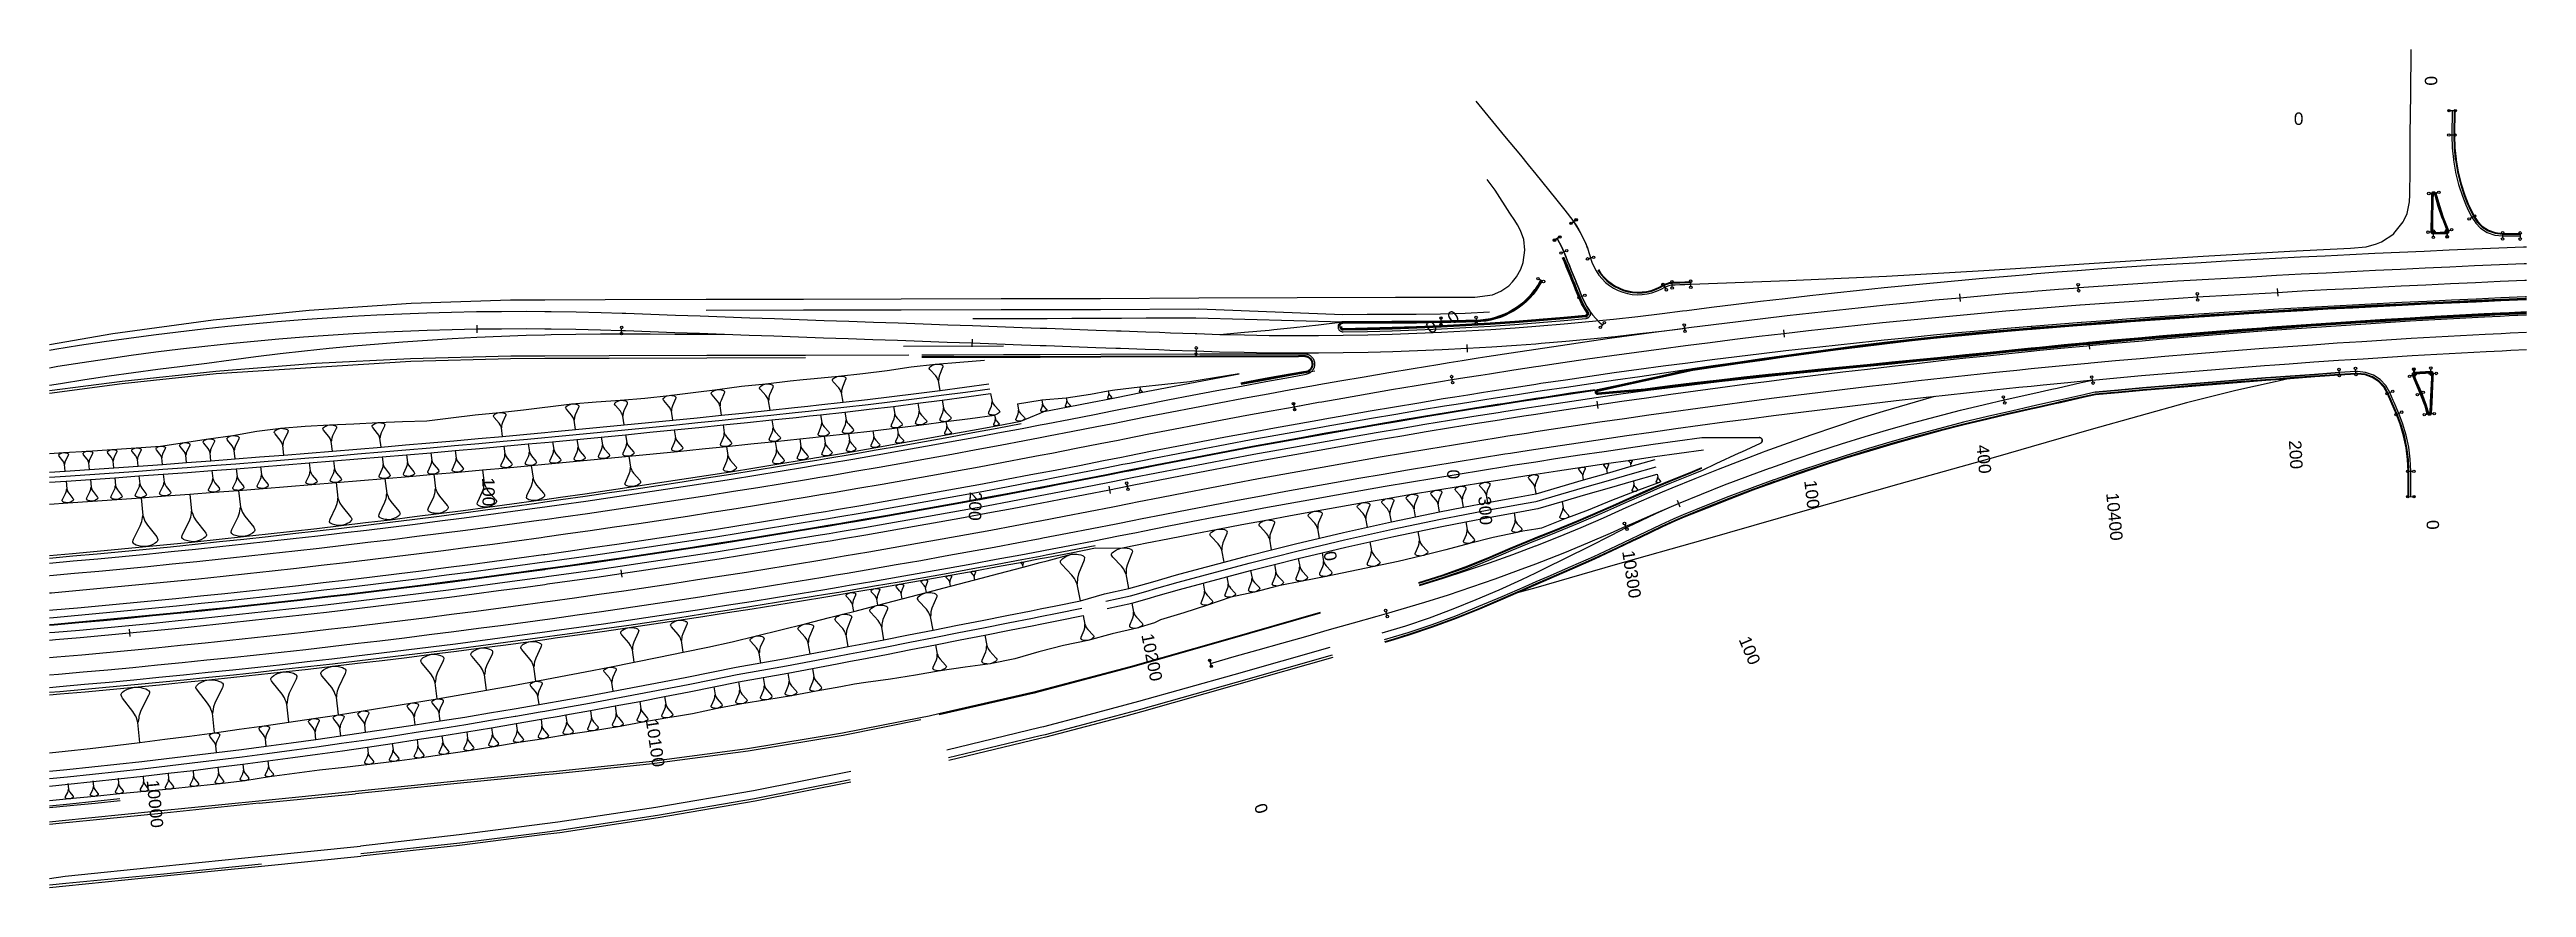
# Model space of a CAD drawing. Extents: x 389565 to 391267, y 804651 to 804848.
# Drawn here: x 390600 to 391100, y 804665 to 804835 of the extents above; entities that cross this region are included whole.
import ezdxf
from ezdxf.enums import TextEntityAlignment as Align

# ---------------------------------------------------------------- set-up
doc = ezdxf.new("R2010")
doc.units = 0
doc.layers.get('0').update_dxf_attribs({"linetype": 'CONTINUOUS'})
doc.styles.add('ARIAL', font='ARIAL.FON')

msp = doc.modelspace()

# ---------------------------------------------------------------- texts
at = {"color": 2, "style": 'ARIAL'}
for s, rotation, p in [('0', 92.482, (391079.5383, 804827.2076)), ('0', 179.493, (391054.9694, 804819.3261)), ('0', 214.9, (390884.8373, 804780.0737)), ('0', 211.513, (390880.3908, 804778.04)), ('200', 273.185, (391054.5293, 804755.7489)), ('400', 275.262, (390991.4664, 804754.868)), ('100', 270.863, (390689.8212, 804748.1869)), ('200', 267.955, (390788.2473, 804745.2173)), ('0', 271.182, (390884.6231, 804749.7944)), ('100', 276.638, (390956.6754, 804747.7989)), ('300', 273.179, (390890.9281, 804744.4538)), ('10400', 275.357, (391017.6411, 804745.2078)), ('0', 273.534, (391082.2896, 804739.6449)), ('0', 280.192, (390859.604, 804733.4767)), ('10300', 278.372, (390919.9173, 804733.6088)), ('10200', 281.171, (390822.8287, 804716.858)), ('100', 292.574, (390943.2402, 804716.4168)), ('10100', 278.307, (390722.8283, 804699.5359)), ('10000', 275.442, (390622.0872, 804687.2333)), ('0', 285.815, (390845.5304, 804682.6213))]:
    msp.add_text(s, height=2.5, rotation=rotation, dxfattribs=at).set_placement(p, align=Align.TOP_LEFT)

# ---------------------------------------------------------------- linework, layer by layer
at = {"color": 3}
for p, q in [((391085.7458, 804822.1788), (391084.2459, 804822.192)), ((390907.9393, 804800), (390907.0389, 804799.3719)), ((390908.2691, 804800.2301), (390907.9393, 804800)), ((390904.9724, 804796.777), (390903.6936, 804795.993)), ((391083.9919, 804796.6217), (391083.9269, 804798.1203)), ((390985.5346, 804785.2019), (390985.6721, 804783.7082)), ((391049.7005, 804786.2778), (391049.7839, 804784.7801)), ((390880.8644, 804780.4733), (390880.8953, 804778.9737)), ((390686.2333, 804778.8864), (390686.2559, 804777.3865)), ((390786.2216, 804776.0592), (390786.1681, 804774.5602)), ((390950.017, 804777.9816), (390950.1904, 804776.4917)), ((391011.659, 804775.5317), (391011.7991, 804774.0383)), ((390886.1028, 804774.9832), (390886.1859, 804773.4855)), ((391077.2748, 804770.1438), (391077.3673, 804768.6466)), ((390851.0871, 804763.1885), (390851.3525, 804761.7121)), ((390912.3482, 804763.5761), (390912.5666, 804762.0921)), ((390813.8052, 804746.4199), (390814.0958, 804744.9483)), ((390928.5504, 804743.6112), (390929.1262, 804742.2262)), ((391075.913, 804744.2834), (391077.413, 804744.2886)), ((390715.2936, 804729.5118), (390715.5103, 804728.0275)), ((390616.0601, 804717.5484), (390616.2023, 804716.0551)), ((390834.1431, 804711.3556), (390834.5519, 804709.9124))]:
    msp.add_line(p, q, dxfattribs=at)
at = {"color": 1}
for p, q in [((391085.3757, 804822.182), (391084.616, 804822.1888)), ((391085.3323, 804817.2798), (391084.5726, 804817.2865)), ((391081.2998, 804805.4578), (391080.5402, 804805.4727)), ((391082.0757, 804805.6497), (391081.3394, 804805.4623)), ((391081.3394, 804805.4623), (391082.0757, 804805.6497)), ((390907.3424, 804799.5836), (390907.9393, 804800)), ((390907.9393, 804800), (390907.9656, 804800.0184)), ((391089.3306, 804800.8197), (391088.6586, 804800.4652)), ((390904.0091, 804796.1864), (390904.6569, 804796.5836)), ((391081.1458, 804797.6507), (391080.3861, 804797.6657)), ((391081.1667, 804797.6303), (391081.1996, 804796.8712)), ((391083.9429, 804797.7506), (391083.9758, 804796.9915)), ((391083.9521, 804797.7509), (391083.9887, 804796.992)), ((391083.9696, 804797.779), (391084.6663, 804798.0822)), ((391084.6663, 804798.0822), (391083.9696, 804797.779)), ((391095.1759, 804797.2885), (391095.1748, 804796.5287)), ((391098.7172, 804797.2832), (391098.716, 804796.5234)), ((390905.333, 804793.5633), (390906.0373, 804793.8485)), ((390911.4456, 804792.5466), (390910.7118, 804792.3493)), ((390910.7118, 804792.3493), (390911.4456, 804792.5466)), ((390900.6792, 804788.1778), (390901.3548, 804787.8302)), ((390926.2489, 804786.2495), (390925.8454, 804786.8933)), ((390925.8454, 804786.8933), (390926.2489, 804786.2495)), ((390927.5471, 804786.6479), (390927.52, 804787.4073)), ((390931.3135, 804786.7823), (390931.2865, 804787.5417)), ((391009.5879, 804786.0895), (391009.5304, 804786.8471)), ((390880.872, 804780.1033), (390880.8877, 804779.3437)), ((390887.9807, 804780.25), (390887.9964, 804779.4904)), ((390909.6833, 804784.8453), (390908.979, 804784.5601)), ((391033.6192, 804784.2158), (391033.5737, 804784.9743)), ((390715.4615, 804777.4553), (390715.4886, 804778.2146)), ((390913.7155, 804779.2363), (390913.2208, 804778.6596)), ((390930.1116, 804777.9203), (390930.0138, 804778.6738)), ((390930.0138, 804778.6738), (390930.1116, 804777.9203)), ((390831.4755, 804774.073), (390831.4484, 804773.3136)), ((390883.1827, 804767.5322), (390883.0609, 804768.2822)), ((391012.4704, 804767.4454), (391012.3036, 804768.1866)), ((391062.2291, 804768.9397), (391062.1791, 804769.6979)), ((391065.56, 804769.1594), (391065.51, 804769.9176)), ((391072.0828, 804765.1561), (391072.7814, 804765.4548)), ((391077.3272, 804768.9881), (391076.6286, 804768.6894)), ((391077.3439, 804769.016), (391077.2762, 804769.7728)), ((391077.3445, 804769.016), (391077.2976, 804769.7744)), ((391078.22, 804764.9671), (391078.9186, 804765.2658)), ((391080.7619, 804769.2271), (391080.7151, 804769.9855)), ((391080.7832, 804769.2061), (391081.5422, 804769.1697)), ((390851.287, 804762.0764), (390851.1526, 804762.8242)), ((390994.6372, 804763.4314), (390994.4704, 804764.1727)), ((391073.8806, 804760.9511), (391074.5793, 804761.2498)), ((391079.6201, 804760.8968), (391080.3547, 804761.0911)), ((391080.3547, 804761.0911), (391079.6201, 804760.8968)), ((391080.3942, 804761.0952), (391081.1531, 804761.0588)), ((390817.6351, 804746.028), (390817.4866, 804746.7731)), ((390817.4866, 804746.7731), (390817.6351, 804746.028)), ((391076.2652, 804749.4101), (391077.025, 804749.4127)), ((391076.2831, 804744.2846), (391077.0429, 804744.2873)), ((390918.331, 804737.9565), (390918.0191, 804738.6493)), ((390918.0191, 804738.6493), (390918.331, 804737.9565)), ((390869.7727, 804721.0634), (390869.9798, 804720.3324)), ((390834.244, 804710.9995), (390834.451, 804710.2685)), ((390700, 804699.4906), (390702.9026, 804700))]:
    msp.add_line(p, q, dxfattribs=at)
at = {"color": 7}
for p, q in [((390831.4059, 804780.4171), (390861.0755, 804779.5678)), ((390832.0302, 804782.217), (390861.0548, 804781.0677)), ((390777.5856, 804770.1886), (390777.6205, 804770.3081)), ((390777.5956, 804770.1338), (390777.5856, 804770.1886)), ((390777.6803, 804769.9794), (390777.5956, 804770.1338)), ((390777.6205, 804770.3081), (390777.6653, 804770.3729)), ((390777.6653, 804770.3729), (390777.7101, 804770.4376)), ((390777.7101, 804770.4376), (390777.8545, 804770.5771)), ((390777.8545, 804770.5771), (390778.1085, 804770.7365)), ((390778.1085, 804770.7365), (390778.2629, 804770.8212)), ((390778.2629, 804770.8212), (390778.4721, 804770.9158)), ((390778.4721, 804770.9158), (390778.8456, 804771.0404)), ((390778.8456, 804771.0404), (390779.2391, 804771.0554)), ((390779.2391, 804771.0554), (390779.4682, 804771.0405)), ((390779.4682, 804771.0405), (390779.6425, 804771.0156)), ((390779.6425, 804771.0156), (390779.9363, 804770.9559)), ((390780.2751, 804770.3383), (390779.6477, 804768.8092)), ((390779.9363, 804770.9559), (390780.1206, 804770.8762)), ((390780.1206, 804770.8762), (390780.1854, 804770.8314)), ((390780.1854, 804770.8314), (390780.2501, 804770.7866)), ((390780.2501, 804770.7866), (390780.3249, 804770.687)), ((390780.3099, 804770.4579), (390780.2751, 804770.3383)), ((390780.3348, 804770.6322), (390780.3099, 804770.4579)), ((390780.3249, 804770.687), (390780.3348, 804770.6322)), ((390733.5747, 804765.1122), (390733.6112, 804765.2275)), ((390733.5832, 804765.0588), (390733.5747, 804765.1122)), ((390733.6621, 804764.907), (390733.5832, 804765.0588)), ((390733.6112, 804765.2275), (390733.6561, 804765.2894)), ((390733.6561, 804765.2894), (390733.701, 804765.3512)), ((390733.701, 804765.3512), (390733.8443, 804765.4835)), ((390733.8443, 804765.4835), (390734.0944, 804765.6327)), ((390734.0944, 804765.6327), (390734.2461, 804765.7116)), ((390734.2461, 804765.7116), (390734.4512, 804765.7989)), ((390734.4512, 804765.7989), (390734.8166, 804765.9117)), ((390734.8166, 804765.9117), (390735.1989, 804765.9176)), ((390735.1989, 804765.9176), (390735.421, 804765.8981)), ((390735.421, 804765.8981), (390735.5897, 804765.8702)), ((390736.1891, 804765.1988), (390735.5466, 804763.728)), ((390735.5897, 804765.8702), (390735.8737, 804765.8058)), ((390735.8737, 804765.8058), (390736.0509, 804765.7244)), ((390736.0509, 804765.7244), (390736.1128, 804765.6795)), ((390736.1128, 804765.6795), (390736.1747, 804765.6345)), ((390736.1747, 804765.6345), (390736.245, 804765.5362)), ((390736.2255, 804765.3141), (390736.1891, 804765.1988)), ((390736.2535, 804765.4828), (390736.2255, 804765.3141)), ((390736.245, 804765.5362), (390736.2535, 804765.4828)), ((390743.3237, 804766.2258), (390743.3605, 804766.3442)), ((390743.3327, 804766.1712), (390743.3237, 804766.2258)), ((390743.4143, 804766.0161), (390743.3327, 804766.1712)), ((390743.3605, 804766.3442), (390743.4062, 804766.4078)), ((390743.4062, 804766.4078), (390743.4519, 804766.4714)), ((390743.4869, 804765.9157), (390743.4143, 804766.0161)), ((390743.4519, 804766.4714), (390743.598, 804766.6077)), ((390744.5857, 804764.6923), (390743.4869, 804765.9157)), ((390743.598, 804766.6077), (390743.8534, 804766.7618)), ((390743.8534, 804766.7618), (390744.0085, 804766.8434)), ((390744.0085, 804766.8434), (390744.2182, 804766.9339)), ((390744.2182, 804766.9339), (390744.592, 804767.0513)), ((390744.592, 804767.0513), (390744.9837, 804767.0594)), ((390744.9837, 804767.0594), (390745.2113, 804767.0405)), ((390745.2113, 804767.0405), (390745.3843, 804767.0128)), ((390746.0018, 804766.328), (390745.3511, 804764.8178)), ((390745.3843, 804767.0128), (390745.6756, 804766.9482)), ((390745.6756, 804766.9482), (390745.8575, 804766.8658)), ((390745.8575, 804766.8658), (390745.9212, 804766.8201)), ((390745.9212, 804766.8201), (390745.9848, 804766.7743)), ((390745.9848, 804766.7743), (390746.0574, 804766.674)), ((390746.0386, 804766.4463), (390746.0018, 804766.328)), ((390746.0664, 804766.6193), (390746.0386, 804766.4463)), ((390746.0574, 804766.674), (390746.0664, 804766.6193)), ((390758.0247, 804767.7958), (390758.0605, 804767.9144)), ((390758.0341, 804767.7412), (390758.0247, 804767.7958)), ((390758.1167, 804767.5869), (390758.0341, 804767.7412)), ((390758.0605, 804767.9144), (390758.1057, 804767.9783)), ((390758.1057, 804767.9783), (390758.151, 804768.0423)), ((390758.1901, 804767.4871), (390758.1167, 804767.5869)), ((390758.151, 804768.0423), (390758.296, 804768.1796)), ((390759.2976, 804766.2723), (390758.1901, 804767.4871)), ((390758.296, 804768.1796), (390758.5502, 804768.3356)), ((390758.5502, 804768.3356), (390758.7046, 804768.4183)), ((390758.7046, 804768.4183), (390758.9135, 804768.5103)), ((390758.9135, 804768.5103), (390759.2863, 804768.6305)), ((390759.2863, 804768.6305), (390759.6777, 804768.6415)), ((390759.5909, 804765.8731), (390759.2976, 804766.2723)), ((390759.683, 804765.6642), (390759.5909, 804765.8731)), ((390759.6777, 804768.6415), (390759.9054, 804768.6244)), ((390759.7751, 804765.4552), (390759.683, 804765.6642)), ((390759.8671, 804765.2462), (390759.7751, 804765.4552)), ((390759.8842, 804765.4739), (390759.8671, 804765.2462)), ((390760.195, 804763.3357), (390759.8671, 804765.2462)), ((390759.9013, 804765.7016), (390759.8842, 804765.4739)), ((390759.9185, 804765.9293), (390759.9013, 804765.7016)), ((390759.9054, 804768.6244), (390760.0786, 804768.5979)), ((390760.0618, 804766.4035), (390759.9185, 804765.9293)), ((390760.701, 804767.918), (390760.0618, 804766.4035)), ((390760.0786, 804768.5979), (390760.3702, 804768.5356)), ((390760.3702, 804768.5356), (390760.5527, 804768.4545)), ((390760.5527, 804768.4545), (390760.6167, 804768.4093)), ((390760.6167, 804768.4093), (390760.6806, 804768.3641)), ((390760.6806, 804768.3641), (390760.7539, 804768.2643)), ((390760.7368, 804768.0366), (390760.701, 804767.918)), ((390760.7633, 804768.2097), (390760.7368, 804768.0366)), ((390760.7539, 804768.2643), (390760.7633, 804768.2097)), ((390777.755, 804769.8798), (390777.6803, 804769.9794)), ((390778.8808, 804768.6697), (390777.755, 804769.8798)), ((390779.1796, 804768.2713), (390778.8808, 804768.6697)), ((390779.2743, 804768.0621), (390779.1796, 804768.2713)), ((390779.3689, 804767.8529), (390779.2743, 804768.0621)), ((390779.4636, 804767.6438), (390779.3689, 804767.8529)), ((390779.4785, 804767.8729), (390779.4636, 804767.6438)), ((390779.8125, 804765.7263), (390779.4636, 804767.6438)), ((390779.4934, 804768.102), (390779.4785, 804767.8729)), ((390779.5083, 804768.3311), (390779.4934, 804768.102)), ((390779.6477, 804768.8092), (390779.5083, 804768.3311)), ((390789.9738, 804765.083), (390790.2658, 804763.5225)), ((390813.7284, 804765.6201), (390813.8412, 804765.0547)), ((390813.8379, 804764.9868), (390813.8412, 804765.0547)), ((390813.8412, 804765.0547), (390813.8702, 804764.9933)), ((390819.9786, 804765.3732), (390819.9835, 804765.4107)), ((390819.9809, 804765.3615), (390819.9786, 804765.3732)), ((390819.9972, 804765.3404), (390819.9809, 804765.3615)), ((390819.9835, 804765.4107), (390819.9906, 804765.4364)), ((390819.9906, 804765.4364), (390820.1206, 804765.7659)), ((390820.0112, 804765.331), (390819.9972, 804765.3404)), ((390820.0252, 804765.3216), (390820.0112, 804765.331)), ((390820.065, 804765.305), (390820.0252, 804765.3216)), ((390820.1281, 804765.2931), (390820.065, 804765.305)), ((390820.0764, 804766.4261), (390820.1567, 804766.0162)), ((390820.1206, 804765.7659), (390820.1491, 804765.8688)), ((390820.1655, 804765.2883), (390820.1281, 804765.2931)), ((390820.1491, 804765.8688), (390820.1516, 804765.9179)), ((390820.1516, 804765.9179), (390820.1541, 804765.967)), ((390820.1541, 804765.967), (390820.1567, 804766.0162)), ((390820.1567, 804766.0162), (390820.1776, 804765.9716)), ((390820.2147, 804765.2857), (390820.1655, 804765.2883)), ((390820.1776, 804765.9716), (390820.1985, 804765.9271)), ((390820.1985, 804765.9271), (390820.2194, 804765.8825)), ((390820.299, 804765.2901), (390820.2147, 804765.2857)), ((390820.2194, 804765.8825), (390820.2846, 804765.798)), ((390820.2846, 804765.798), (390820.5293, 804765.5419)), ((390820.3786, 804765.3179), (390820.299, 804765.2901)), ((390820.4232, 804765.3387), (390820.3786, 804765.3179)), ((390820.456, 804765.3573), (390820.4232, 804765.3387)), ((390820.51, 804765.3922), (390820.456, 804765.3573)), ((390820.5405, 804765.4225), (390820.51, 804765.3922)), ((390820.5293, 804765.5419), (390820.5456, 804765.5208)), ((390820.55, 804765.4365), (390820.5405, 804765.4225)), ((390820.5456, 804765.5208), (390820.5642, 804765.488)), ((390820.5594, 804765.4506), (390820.55, 804765.4365)), ((390820.5665, 804765.4763), (390820.5594, 804765.4506)), ((390820.5642, 804765.488), (390820.5665, 804765.4763)), ((390689.6334, 804760.5714), (390689.6697, 804760.6777)), ((390689.6402, 804760.5217), (390689.6334, 804760.5714)), ((390689.7102, 804760.3792), (390689.6402, 804760.5217)), ((390689.6697, 804760.6777), (390689.7126, 804760.7342)), ((390689.7734, 804760.2865), (390689.7102, 804760.3792)), ((390689.7126, 804760.7342), (390689.7556, 804760.7907)), ((390689.7556, 804760.7907), (390689.8913, 804760.9104)), ((390690.7382, 804759.1511), (390689.7734, 804760.2865)), ((390689.8913, 804760.9104), (390690.1265, 804761.0436)), ((390690.1265, 804761.0436), (390690.269, 804761.1137)), ((390690.269, 804761.1137), (390690.4612, 804761.1904)), ((390690.4612, 804761.1904), (390690.8026, 804761.2874)), ((390690.8026, 804761.2874), (390691.1576, 804761.285)), ((390691.1576, 804761.285), (390691.3633, 804761.2623)), ((390691.3633, 804761.2623), (390691.5192, 804761.2328)), ((390692.0615, 804760.5972), (390691.4345, 804759.2456)), ((390691.5192, 804761.2328), (390691.7815, 804761.1671)), ((390691.7815, 804761.1671), (390691.9442, 804761.0879)), ((390691.9442, 804761.0879), (390692.0007, 804761.0449)), ((390692.0007, 804761.0449), (390692.0572, 804761.0019)), ((390692.0572, 804761.0019), (390692.1204, 804760.9092)), ((390692.0977, 804760.7035), (390692.0615, 804760.5972)), ((390692.1272, 804760.8594), (390692.0977, 804760.7035)), ((390692.1204, 804760.9092), (390692.1272, 804760.8594)), ((390704.1859, 804762.2359), (390704.2241, 804762.3505)), ((390704.1936, 804762.1825), (390704.1859, 804762.2359)), ((390704.2701, 804762.0298), (390704.1936, 804762.1825)), ((390704.2241, 804762.3505), (390704.2699, 804762.4117)), ((390704.2699, 804762.4117), (390704.3157, 804762.4728)), ((390704.3389, 804761.9305), (390704.2701, 804762.0298)), ((390704.3157, 804762.4728), (390704.4607, 804762.6027)), ((390705.386, 804760.7167), (390704.3389, 804761.9305)), ((390704.4607, 804762.6027), (390704.7127, 804762.748)), ((390704.7127, 804762.748), (390704.8654, 804762.8245)), ((390704.8654, 804762.8245), (390705.0716, 804762.9086)), ((390705.0716, 804762.9086), (390705.4381, 804763.0157)), ((390705.6612, 804760.3197), (390705.386, 804760.7167)), ((390705.4381, 804763.0157), (390705.82, 804763.016)), ((390705.7453, 804760.1135), (390705.6612, 804760.3197)), ((390705.8295, 804759.9073), (390705.7453, 804760.1135)), ((390705.82, 804763.016), (390706.0415, 804762.9932)), ((390705.9592, 804760.1442), (390705.9364, 804759.9226)), ((390705.982, 804760.3657), (390705.9592, 804760.1442)), ((390706.1345, 804760.824), (390705.982, 804760.3657)), ((390706.0415, 804762.9932), (390706.2096, 804762.9627)), ((390706.7981, 804762.2833), (390706.1345, 804760.824)), ((390706.2096, 804762.9627), (390706.4922, 804762.8942)), ((390706.4922, 804762.8942), (390706.668, 804762.8102)), ((390706.668, 804762.8102), (390706.7291, 804762.7644)), ((390706.7291, 804762.7644), (390706.7902, 804762.7187)), ((390706.7902, 804762.7187), (390706.859, 804762.6194)), ((390706.8362, 804762.3979), (390706.7981, 804762.2833)), ((390706.8667, 804762.5659), (390706.8362, 804762.3979)), ((390706.859, 804762.6194), (390706.8667, 804762.5659)), ((390714.0662, 804762.984), (390714.1022, 804763.0939)), ((390714.0738, 804762.9328), (390714.0662, 804762.984)), ((390714.1478, 804762.7868), (390714.0738, 804762.9328)), ((390714.1022, 804763.0939), (390714.1458, 804763.1527)), ((390714.1458, 804763.1527), (390714.1893, 804763.2115)), ((390714.2142, 804762.6921), (390714.1478, 804762.7868)), ((390714.1893, 804763.2115), (390714.3277, 804763.3367)), ((390715.2232, 804761.5342), (390714.2142, 804762.6921)), ((390714.3277, 804763.3367), (390714.5684, 804763.4771)), ((390714.5684, 804763.4771), (390714.7143, 804763.5511)), ((390714.7143, 804763.5511), (390714.9115, 804763.6327)), ((390714.9115, 804763.6327), (390715.2621, 804763.7371)), ((390715.4888, 804761.1551), (390715.2232, 804761.5342)), ((390715.2621, 804763.7371), (390715.628, 804763.7391)), ((390715.5704, 804760.958), (390715.4888, 804761.1551)), ((390715.652, 804760.7609), (390715.5704, 804760.958)), ((390715.628, 804763.7391), (390715.8404, 804763.7184)), ((390715.7336, 804760.5637), (390715.652, 804760.7609)), ((390715.7543, 804760.7761), (390715.7336, 804760.5637)), ((390715.9997, 804758.7723), (390715.7336, 804760.5637)), ((390715.7751, 804760.9884), (390715.7543, 804760.7761)), ((390715.7959, 804761.2007), (390715.7751, 804760.9884)), ((390715.9398, 804761.6406), (390715.7959, 804761.2007)), ((390715.8404, 804763.7184), (390716.0015, 804763.69)), ((390716.5686, 804763.0418), (390715.9398, 804761.6406)), ((390716.0015, 804763.69), (390716.2726, 804763.6256)), ((390716.2726, 804763.6256), (390716.4414, 804763.5461)), ((390716.4414, 804763.5461), (390716.5002, 804763.5025)), ((390716.5002, 804763.5025), (390716.559, 804763.4589)), ((390716.559, 804763.4589), (390716.6254, 804763.3642)), ((390716.6046, 804763.1518), (390716.5686, 804763.0418)), ((390716.633, 804763.313), (390716.6046, 804763.1518)), ((390716.6254, 804763.3642), (390716.633, 804763.313)), ((390723.8497, 804763.9726), (390723.8853, 804764.0835)), ((390723.8576, 804763.9211), (390723.8497, 804763.9726)), ((390723.9328, 804763.7744), (390723.8576, 804763.9211)), ((390723.8853, 804764.0835), (390723.9289, 804764.143)), ((390723.9289, 804764.143), (390723.9726, 804764.2024)), ((390724.0002, 804763.6793), (390723.9328, 804763.7744)), ((390723.9726, 804764.2024), (390724.1113, 804764.3292)), ((390725.0225, 804762.5178), (390724.0002, 804763.6793)), ((390724.1113, 804764.3292), (390724.3531, 804764.4719)), ((390724.3531, 804764.4719), (390724.4997, 804764.5471)), ((390724.4997, 804764.5471), (390724.6979, 804764.6303)), ((390724.6979, 804764.6303), (390725.0507, 804764.7373)), ((390725.292, 804762.1373), (390725.0225, 804762.5178)), ((390725.0507, 804764.7373), (390725.4193, 804764.7412)), ((390725.3752, 804761.9391), (390725.292, 804762.1373)), ((390725.4584, 804761.741), (390725.3752, 804761.9391)), ((390725.4193, 804764.7412), (390725.6333, 804764.7213)), ((390725.5416, 804761.5428), (390725.4584, 804761.741)), ((390725.5614, 804761.7568), (390725.5416, 804761.5428)), ((390725.8187, 804759.7394), (390725.5416, 804761.5428)), ((390725.5813, 804761.9708), (390725.5614, 804761.7568)), ((390725.6011, 804762.1848), (390725.5813, 804761.9708)), ((390725.7439, 804762.6287), (390725.6011, 804762.1848)), ((390725.6333, 804764.7213), (390725.7958, 804764.6936)), ((390726.3703, 804764.0435), (390725.7439, 804762.6287)), ((390725.7958, 804764.6936), (390726.0692, 804764.6301)), ((390726.0692, 804764.6301), (390726.2396, 804764.5508)), ((390726.2396, 804764.5508), (390726.2991, 804764.5072)), ((390726.2991, 804764.5072), (390726.3585, 804764.4636)), ((390726.3585, 804764.4636), (390726.4259, 804764.3685)), ((390726.406, 804764.1545), (390726.3703, 804764.0435)), ((390726.4338, 804764.3169), (390726.406, 804764.1545)), ((390726.4259, 804764.3685), (390726.4338, 804764.3169)), ((390733.7324, 804764.8087), (390733.6621, 804764.907)), ((390734.7989, 804763.6092), (390733.7324, 804764.8087)), ((390735.0804, 804763.2159), (390734.7989, 804763.6092)), ((390735.1677, 804763.0108), (390735.0804, 804763.2159)), ((390735.2551, 804762.8056), (390735.1677, 804763.0108)), ((390735.3424, 804762.6005), (390735.2551, 804762.8056)), ((390735.3619, 804762.8226), (390735.3424, 804762.6005)), ((390735.6392, 804760.7313), (390735.3424, 804762.6005)), ((390735.3814, 804763.0447), (390735.3619, 804762.8226)), ((390735.4008, 804763.2668), (390735.3814, 804763.0447)), ((390735.5466, 804763.728), (390735.4008, 804763.2668)), ((390744.8761, 804764.2908), (390744.5857, 804764.6923)), ((390744.9666, 804764.081), (390744.8761, 804764.2908)), ((390745.0571, 804763.8713), (390744.9666, 804764.081)), ((390745.1476, 804763.6616), (390745.0571, 804763.8713)), ((390745.1665, 804763.8892), (390745.1476, 804763.6616)), ((390745.4613, 804761.748), (390745.1476, 804763.6616)), ((390745.1853, 804764.1169), (390745.1665, 804763.8892)), ((390745.2041, 804764.3445), (390745.1853, 804764.1169)), ((390745.3511, 804764.8178), (390745.2041, 804764.3445)), ((390755.6183, 804760.8192), (390755.8829, 804759.2538)), ((390760.5334, 804761.3645), (390760.8019, 804759.7998)), ((390769.9611, 804758.764), (390770.4784, 804760.007)), ((390770.3567, 804762.5191), (390770.6331, 804760.9557)), ((390770.4784, 804760.007), (390770.5939, 804760.396)), ((390770.5939, 804760.396), (390770.607, 804760.5826)), ((390770.607, 804760.5826), (390770.6201, 804760.7691)), ((390770.6201, 804760.7691), (390770.6331, 804760.9557)), ((390770.6331, 804760.9557), (390770.7094, 804760.7849)), ((390770.7094, 804760.7849), (390770.7856, 804760.6141)), ((390770.7856, 804760.6141), (390770.8619, 804760.4434)), ((390770.8619, 804760.4434), (390771.1037, 804760.1176)), ((390771.1037, 804760.1176), (390772.0159, 804759.1272)), ((390774.8786, 804759.3722), (390775.3928, 804760.6165)), ((390775.2649, 804763.1282), (390775.5452, 804761.5655)), ((390775.3928, 804760.6165), (390775.5073, 804761.0057)), ((390775.5073, 804761.0057), (390775.5199, 804761.1923)), ((390775.5199, 804761.1923), (390775.5326, 804761.3789)), ((390775.5326, 804761.3789), (390775.5452, 804761.5655)), ((390775.5452, 804761.5655), (390775.6219, 804761.3949)), ((390775.6219, 804761.3949), (390775.6985, 804761.2244)), ((390775.6985, 804761.2244), (390775.7752, 804761.0538)), ((390775.7752, 804761.0538), (390776.0179, 804760.7286)), ((390776.0179, 804760.7286), (390776.9325, 804759.7406)), ((390779.7653, 804759.9042), (390779.7937, 804760.0016)), ((390779.7937, 804760.0016), (390780.3047, 804761.2472)), ((390780.1705, 804763.7586), (390780.4547, 804762.1966)), ((390780.3047, 804761.2472), (390780.4183, 804761.6367)), ((390780.4183, 804761.6367), (390780.4304, 804761.8234)), ((390780.4304, 804761.8234), (390780.4426, 804762.01)), ((390780.4426, 804762.01), (390780.4547, 804762.1966)), ((390780.4547, 804762.1966), (390780.5318, 804762.0262)), ((390780.5318, 804762.0262), (390780.6089, 804761.8558)), ((390780.6089, 804761.8558), (390780.686, 804761.6854)), ((390780.686, 804761.6854), (390780.9295, 804761.3609)), ((390780.9295, 804761.3609), (390781.8465, 804760.3751)), ((390781.8465, 804760.3751), (390781.9074, 804760.294)), ((390781.9074, 804760.294), (390781.9764, 804760.1682)), ((390781.9561, 804760.0262), (390781.9196, 804759.9735)), ((390781.9845, 804760.1236), (390781.9561, 804760.0262)), ((390781.9764, 804760.1682), (390781.9845, 804760.1236)), ((390789.5683, 804761.0846), (390789.5879, 804761.2267)), ((390789.5767, 804761.04), (390789.5683, 804761.0846)), ((390789.6379, 804760.9592), (390789.5767, 804761.04)), ((390789.5879, 804761.2267), (390789.6158, 804761.3242)), ((390789.6158, 804761.3242), (390790.1206, 804762.5724)), ((390789.6909, 804760.9229), (390789.6379, 804760.9592)), ((390789.7438, 804760.8867), (390789.6909, 804760.9229)), ((390789.8942, 804760.8225), (390789.7438, 804760.8867)), ((390790.1339, 804760.7751), (390789.8942, 804760.8225)), ((390790.1206, 804762.5724), (390790.2322, 804762.9624)), ((390790.276, 804760.7555), (390790.1339, 804760.7751)), ((390790.2322, 804762.9624), (390790.2434, 804763.1491)), ((390790.2434, 804763.1491), (390790.2546, 804763.3358)), ((390790.2546, 804763.3358), (390790.2658, 804763.5225)), ((390790.2658, 804763.5225), (390790.3438, 804763.3525)), ((390790.4627, 804760.7443), (390790.276, 804760.7555)), ((390790.3438, 804763.3525), (390790.4218, 804763.1825)), ((390790.4218, 804763.1825), (390790.4997, 804763.0125)), ((390790.7831, 804760.7581), (390790.4627, 804760.7443)), ((390790.4997, 804763.0125), (390790.7448, 804762.6892)), ((390790.7448, 804762.6892), (390791.6668, 804761.708)), ((390791.0869, 804760.8611), (390790.7831, 804760.7581)), ((390790.7831, 804760.7581), (390790.9276, 804759.9857)), ((390791.2569, 804760.9391), (390791.0869, 804760.8611)), ((390791.3823, 804761.0087), (390791.2569, 804760.9391)), ((390791.5885, 804761.1396), (390791.3823, 804761.0087)), ((390791.7056, 804761.2538), (390791.5885, 804761.1396)), ((390791.6668, 804761.708), (390791.728, 804761.6271)), ((390791.7419, 804761.3067), (390791.7056, 804761.2538)), ((390791.728, 804761.6271), (390791.7977, 804761.5017)), ((390791.7781, 804761.3596), (390791.7419, 804761.3067)), ((390791.806, 804761.4571), (390791.7781, 804761.3596)), ((390791.7977, 804761.5017), (390791.806, 804761.4571)), ((390795.1059, 804759.9928), (390795.5135, 804761.0079)), ((390795.3892, 804763.0475), (390800, 804763.7615)), ((390795.3892, 804763.0475), (390795.6296, 804761.7802)), ((390795.5135, 804761.0079), (390795.6034, 804761.3251)), ((390795.6034, 804761.3251), (390795.6121, 804761.4768)), ((390795.6121, 804761.4768), (390795.6208, 804761.6285)), ((390795.6208, 804761.6285), (390795.6296, 804761.7802)), ((390795.6296, 804761.7802), (390795.6933, 804761.6422)), ((390795.6933, 804761.6422), (390795.757, 804761.5043)), ((390795.757, 804761.5043), (390795.8206, 804761.3663)), ((390795.8206, 804761.3663), (390796.0204, 804761.1041)), ((390796.0204, 804761.1041), (390796.7715, 804760.3088)), ((390796.7715, 804760.3088), (390796.8214, 804760.2432)), ((390796.8214, 804760.2432), (390796.8783, 804760.1415)), ((390796.8627, 804760.026), (390796.8333, 804759.9829)), ((390796.8851, 804760.1053), (390796.8627, 804760.026)), ((390796.8783, 804760.1415), (390796.8851, 804760.1053)), ((390800.0723, 804761.6222), (390800.0826, 804761.6998)), ((390800.077, 804761.5979), (390800.0723, 804761.6222)), ((390800.1106, 804761.5539), (390800.077, 804761.5979)), ((390800.0826, 804761.6998), (390800.0975, 804761.7531)), ((390800.0975, 804761.7531), (390800.3696, 804762.4356)), ((390800.1396, 804761.5343), (390800.1106, 804761.5539)), ((390800.1686, 804761.5146), (390800.1396, 804761.5343)), ((390800.2509, 804761.4801), (390800.1686, 804761.5146)), ((390800.3818, 804761.4548), (390800.2509, 804761.4801)), ((390800.2827, 804763.8053), (390800.4463, 804762.9545)), ((390800.3696, 804762.4356), (390800.4294, 804762.6487)), ((390800.4594, 804761.4445), (390800.3818, 804761.4548)), ((390800.4294, 804762.6487), (390800.4351, 804762.7506)), ((390800.4351, 804762.7506), (390800.4407, 804762.8526)), ((390800.4407, 804762.8526), (390800.4463, 804762.9545)), ((390800.4463, 804762.9545), (390800.4893, 804762.8619)), ((390800.5613, 804761.4389), (390800.4594, 804761.4445)), ((390800.4893, 804762.8619), (390800.5323, 804762.7693)), ((390800.5323, 804762.7693), (390800.5753, 804762.6768)), ((390800.7361, 804761.4473), (390800.5613, 804761.4389)), ((390800.5753, 804762.6768), (390800.7099, 804762.501)), ((390800.7099, 804762.501), (390801.2157, 804761.9681)), ((390800.9016, 804761.5044), (390800.7361, 804761.4473)), ((390800.9941, 804761.5474), (390800.9016, 804761.5044)), ((390801.0624, 804761.5857), (390800.9941, 804761.5474)), ((390801.1746, 804761.6577), (390801.0624, 804761.5857)), ((390801.2382, 804761.7203), (390801.1746, 804761.6577)), ((390801.2157, 804761.9681), (390801.2494, 804761.9241)), ((390801.2578, 804761.7493), (390801.2382, 804761.7203)), ((390801.2494, 804761.9241), (390801.2877, 804761.8559)), ((390801.2774, 804761.7783), (390801.2578, 804761.7493)), ((390801.2924, 804761.8316), (390801.2774, 804761.7783)), ((390801.2877, 804761.8559), (390801.2924, 804761.8316)), ((390805.0752, 804762.5261), (390805.0832, 804762.5876)), ((390805.0789, 804762.5069), (390805.0752, 804762.5261)), ((390805.1056, 804762.4722), (390805.0789, 804762.5069)), ((390805.0832, 804762.5876), (390805.0949, 804762.6298)), ((390805.0949, 804762.6298), (390805.3088, 804763.1703)), ((390805.1286, 804762.4567), (390805.1056, 804762.4722)), ((390805.1516, 804762.4412), (390805.1286, 804762.4567)), ((390805.2168, 804762.414), (390805.1516, 804762.4412)), ((390805.3204, 804762.3943), (390805.2168, 804762.414)), ((390805.2373, 804764.254), (390805.3685, 804763.5811)), ((390805.3088, 804763.1703), (390805.3558, 804763.3391)), ((390805.3818, 804762.3863), (390805.3204, 804762.3943)), ((390805.3558, 804763.3391), (390805.36, 804763.4198)), ((390805.36, 804763.4198), (390805.3642, 804763.5004)), ((390805.3642, 804763.5004), (390805.3685, 804763.5811)), ((390805.3685, 804763.5811), (390805.4027, 804763.5079)), ((390805.4624, 804762.3821), (390805.3818, 804762.3863)), ((390805.4027, 804763.5079), (390805.4369, 804763.4348)), ((390805.4369, 804763.4348), (390805.4711, 804763.3616)), ((390805.6008, 804762.3891), (390805.4624, 804762.3821)), ((390805.4711, 804763.3616), (390805.578, 804763.2228)), ((390805.578, 804763.2228), (390805.9793, 804762.8021)), ((390805.7316, 804762.4346), (390805.6008, 804762.3891)), ((390805.8048, 804762.4688), (390805.7316, 804762.4346)), ((390805.8587, 804762.4992), (390805.8048, 804762.4688)), ((390805.9473, 804762.5564), (390805.8587, 804762.4992)), ((390805.9975, 804762.6061), (390805.9473, 804762.5564)), ((390805.9793, 804762.8021), (390806.006, 804762.7674)), ((390806.013, 804762.6291), (390805.9975, 804762.6061)), ((390806.006, 804762.7674), (390806.0365, 804762.7135)), ((390806.0285, 804762.6521), (390806.013, 804762.6291)), ((390806.0402, 804762.6943), (390806.0285, 804762.6521)), ((390806.0365, 804762.7135), (390806.0402, 804762.6943)), ((390813.5984, 804764.1664), (390813.6049, 804764.2181)), ((390813.6016, 804764.1502), (390813.5984, 804764.1664)), ((390813.6242, 804764.1211), (390813.6016, 804764.1502)), ((390813.6049, 804764.2181), (390813.6146, 804764.2536)), ((390813.6146, 804764.2536), (390813.7925, 804764.709)), ((390813.6436, 804764.1082), (390813.6242, 804764.1211)), ((390813.663, 804764.0953), (390813.6436, 804764.1082)), ((390813.7179, 804764.0726), (390813.663, 804764.0953)), ((390813.8051, 804764.0564), (390813.7179, 804764.0726)), ((390813.7925, 804764.709), (390813.8314, 804764.8511)), ((390813.8568, 804764.0499), (390813.8051, 804764.0564)), ((390813.8314, 804764.8511), (390813.8347, 804764.919)), ((390813.8347, 804764.919), (390813.8379, 804764.9868)), ((390813.9246, 804764.0466), (390813.8568, 804764.0499)), ((390813.8702, 804764.9933), (390813.8993, 804764.9319)), ((390813.8993, 804764.9319), (390813.9283, 804764.8705)), ((390814.0409, 804764.053), (390813.9246, 804764.0466)), ((390813.9283, 804764.8705), (390814.0187, 804764.7541)), ((390814.0187, 804764.7541), (390814.3577, 804764.4018)), ((390814.1508, 804764.0917), (390814.0409, 804764.053)), ((390814.2122, 804764.1208), (390814.1508, 804764.0917)), ((390814.2574, 804764.1466), (390814.2122, 804764.1208)), ((390814.3318, 804764.195), (390814.2574, 804764.1466)), ((390814.3738, 804764.237), (390814.3318, 804764.195)), ((390814.3577, 804764.4018), (390814.3803, 804764.3727)), ((390814.3867, 804764.2564), (390814.3738, 804764.237)), ((390814.3803, 804764.3727), (390814.4061, 804764.3274)), ((390814.3997, 804764.2757), (390814.3867, 804764.2564)), ((390814.4094, 804764.3113), (390814.3997, 804764.2757)), ((390814.4061, 804764.3274), (390814.4094, 804764.3113)), ((390626.4905, 804754.9236), (390626.69, 804755.0282)), ((390626.69, 804755.0282), (390626.8106, 804755.0827)), ((390626.8106, 804755.0827), (390626.9729, 804755.1414)), ((390626.9729, 804755.1414), (390627.26, 804755.213)), ((390627.26, 804755.213), (390627.5556, 804755.2014)), ((390627.5556, 804755.2014), (390627.7264, 804755.1769)), ((390627.7264, 804755.1769), (390627.8556, 804755.1481)), ((390627.8556, 804755.1481), (390628.0722, 804755.0862)), ((390628.0722, 804755.0862), (390628.2057, 804755.0158)), ((390628.2057, 804755.0158), (390628.2516, 804754.9785)), ((390631.0238, 804755.3559), (390631.0599, 804755.4522)), ((390631.0287, 804755.3102), (390631.0238, 804755.3559)), ((390631.0888, 804755.1779), (390631.0287, 804755.3102)), ((390631.0599, 804755.4522), (390631.1008, 804755.5027)), ((390631.1442, 804755.0913), (390631.0888, 804755.1779)), ((390631.1008, 804755.5027), (390631.1417, 804755.5532)), ((390631.1417, 804755.5532), (390631.2692, 804755.6591)), ((390631.9959, 804754.0257), (390631.1442, 804755.0913)), ((390631.2692, 804755.6591), (390631.4881, 804755.7746)), ((390631.4881, 804755.7746), (390631.6204, 804755.8347)), ((390631.6204, 804755.8347), (390631.7984, 804755.8997)), ((390631.7984, 804755.8997), (390632.1136, 804755.9791)), ((390632.1136, 804755.9791), (390632.4383, 804755.9671)), ((390632.4383, 804755.9671), (390632.626, 804755.9407)), ((390632.626, 804755.9407), (390632.7679, 804755.9094)), ((390633.2467, 804755.3129), (390632.6358, 804754.0931)), ((390632.7679, 804755.9094), (390633.0061, 804755.8421)), ((390633.0061, 804755.8421), (390633.1529, 804755.7651)), ((390633.1529, 804755.7651), (390633.2034, 804755.7242)), ((390633.2034, 804755.7242), (390633.2539, 804755.6833)), ((390633.2828, 804755.4091), (390633.2467, 804755.3129)), ((390633.2539, 804755.6833), (390633.3092, 804755.5967)), ((390633.3141, 804755.551), (390633.2828, 804755.4091)), ((390633.3092, 804755.5967), (390633.3141, 804755.551)), ((390635.8226, 804755.9649), (390635.8606, 804756.0672)), ((390635.8278, 804755.9164), (390635.8226, 804755.9649)), ((390635.892, 804755.776), (390635.8278, 804755.9164)), ((390635.8606, 804756.0672), (390635.9039, 804756.121)), ((390635.951, 804755.6842), (390635.892, 804755.776)), ((390635.9039, 804756.121), (390635.9472, 804756.1748)), ((390635.9472, 804756.1748), (390636.0824, 804756.2876)), ((390636.8586, 804754.5545), (390635.951, 804755.6842)), ((390636.0824, 804756.2876), (390636.3146, 804756.4108)), ((390636.3146, 804756.4108), (390636.4549, 804756.4751)), ((390636.4549, 804756.4751), (390636.6439, 804756.5446)), ((390636.6439, 804756.5446), (390636.9784, 804756.6298)), ((390636.9784, 804756.6298), (390637.3234, 804756.6179)), ((390637.3234, 804756.6179), (390637.5228, 804756.5903)), ((390637.5228, 804756.5903), (390637.6736, 804756.5575)), ((390638.1838, 804755.9251), (390637.5381, 804754.6278)), ((390637.6736, 804756.5575), (390637.9268, 804756.4866)), ((390637.9268, 804756.4866), (390638.0829, 804756.4052)), ((390638.0829, 804756.4052), (390638.1366, 804756.3619)), ((390638.1366, 804756.3619), (390638.1904, 804756.3186)), ((390638.2218, 804756.0274), (390638.1838, 804755.9251)), ((390638.1904, 804756.3186), (390638.2494, 804756.2268)), ((390638.2547, 804756.1782), (390638.2218, 804756.0274)), ((390638.2494, 804756.2268), (390638.2547, 804756.1782)), ((390645.3694, 804757.3131), (390645.4124, 804757.4304)), ((390645.3757, 804757.2575), (390645.3694, 804757.3131)), ((390645.45, 804757.0971), (390645.3757, 804757.2575)), ((390645.4124, 804757.4304), (390645.4617, 804757.4923)), ((390645.5181, 804756.9923), (390645.45, 804757.0971)), ((390645.4617, 804757.4923), (390645.5109, 804757.5541)), ((390645.5109, 804757.5541), (390645.6651, 804757.684)), ((390646.5639, 804755.7038), (390645.5181, 804756.9923)), ((390645.6651, 804757.684), (390645.9303, 804757.8265)), ((390645.9303, 804757.8265), (390646.0907, 804757.9009)), ((390646.0907, 804757.9009), (390646.3066, 804757.9816)), ((390646.3066, 804757.9816), (390646.6892, 804758.081)), ((390646.8363, 804755.2845), (390646.5639, 804755.7038)), ((390646.6892, 804758.081), (390647.0844, 804758.0694)), ((390646.917, 804755.0686), (390646.8363, 804755.2845)), ((390646.9976, 804754.8526), (390646.917, 804755.0686)), ((390647.0844, 804758.0694), (390647.3129, 804758.039)), ((390647.1392, 804755.0937), (390647.1087, 804754.8652)), ((390647.1696, 804755.3221), (390647.1392, 804755.0937)), ((390647.3417, 804755.7917), (390647.1696, 804755.3221)), ((390647.3129, 804758.039), (390647.4858, 804758.0022)), ((390648.0736, 804757.2809), (390647.3417, 804755.7917)), ((390647.4858, 804758.0022), (390647.7761, 804757.9225)), ((390647.7761, 804757.9225), (390647.9553, 804757.8302)), ((390647.9553, 804757.8302), (390648.0172, 804757.7809)), ((390648.0172, 804757.7809), (390648.079, 804757.7317)), ((390648.1166, 804757.3983), (390648.0736, 804757.2809)), ((390648.079, 804757.7317), (390648.1471, 804757.6268)), ((390648.1534, 804757.5713), (390648.1166, 804757.3983)), ((390648.1471, 804757.6268), (390648.1534, 804757.5713)), ((390655.1858, 804758.0335), (390655.2276, 804758.1494)), ((390655.1923, 804757.9787), (390655.1858, 804758.0335)), ((390655.2664, 804757.821), (390655.1923, 804757.9787)), ((390655.2276, 804758.1494), (390655.2759, 804758.2106)), ((390655.3341, 804757.7179), (390655.2664, 804757.821)), ((390655.2759, 804758.2106), (390655.3242, 804758.2718)), ((390655.3242, 804758.2718), (390655.4755, 804758.4007)), ((390656.3714, 804756.4528), (390655.3341, 804757.7179)), ((390655.4755, 804758.4007), (390655.7363, 804758.5425)), ((390655.7363, 804758.5425), (390655.8941, 804758.6166)), ((390655.8941, 804758.6166), (390656.1066, 804758.6972)), ((390656.1066, 804758.6972), (390656.4833, 804758.7971)), ((390656.6421, 804756.0407), (390656.3714, 804756.4528)), ((390656.4833, 804758.7971), (390656.8729, 804758.7876)), ((390656.7227, 804755.8282), (390656.6421, 804756.0407)), ((390656.8033, 804755.6157), (390656.7227, 804755.8282)), ((390656.8838, 804755.4032), (390656.8033, 804755.6157)), ((390656.8729, 804758.7876), (390657.0983, 804758.7587)), ((390656.9127, 804755.6286), (390656.8838, 804755.4032)), ((390657.11, 804753.4873), (390656.8838, 804755.4032)), ((390656.9416, 804755.8541), (390656.9127, 804755.6286)), ((390656.9705, 804756.0795), (390656.9416, 804755.8541)), ((390657.1378, 804756.5433), (390656.9705, 804756.0795)), ((390657.0983, 804758.7587), (390657.269, 804758.7234)), ((390657.8521, 804758.0151), (390657.1378, 804756.5433)), ((390657.269, 804758.7234), (390657.5556, 804758.6462)), ((390657.5556, 804758.6462), (390657.7328, 804758.5561)), ((390657.7328, 804758.5561), (390657.794, 804758.5078)), ((390657.794, 804758.5078), (390657.8552, 804758.4595)), ((390657.894, 804758.1311), (390657.8521, 804758.0151)), ((390657.8552, 804758.4595), (390657.9229, 804758.3565)), ((390657.9293, 804758.3018), (390657.894, 804758.1311)), ((390657.9229, 804758.3565), (390657.9293, 804758.3018)), ((390665.112, 804758.5259), (390665.1503, 804758.634)), ((390665.1182, 804758.4751), (390665.112, 804758.5259)), ((390665.1879, 804758.3287), (390665.1182, 804758.4751)), ((390665.1503, 804758.634), (390665.1949, 804758.6911)), ((390665.2513, 804758.2332), (390665.1879, 804758.3287)), ((390665.1949, 804758.6911), (390665.2396, 804758.7483)), ((390665.2396, 804758.7483), (390665.3797, 804758.8688)), ((390666.222, 804757.0614), (390665.2513, 804758.2332)), ((390665.3797, 804758.8688), (390665.6216, 804759.0019)), ((390665.6216, 804759.0019), (390665.7679, 804759.0716)), ((390665.7679, 804759.0716), (390665.9652, 804759.1475)), ((390665.9652, 804759.1475), (390666.3151, 804759.2422)), ((390666.4756, 804756.6794), (390666.222, 804757.0614)), ((390666.3151, 804759.2422), (390666.6775, 804759.2352)), ((390666.5515, 804756.4821), (390666.4756, 804756.6794)), ((390666.6275, 804756.2849), (390666.5515, 804756.4821)), ((390666.7034, 804756.0876), (390666.6275, 804756.2849)), ((390666.6775, 804759.2352), (390666.8873, 804759.2093)), ((390666.7292, 804756.2974), (390666.7034, 804756.0876)), ((390666.9226, 804754.3068), (390666.7034, 804756.0876)), ((390666.7551, 804756.5072), (390666.7292, 804756.2974)), ((390666.7809, 804756.717), (390666.7551, 804756.5072)), ((390666.9343, 804757.1491), (390666.7809, 804756.717)), ((390666.8873, 804759.2093), (390667.0462, 804759.1773)), ((390667.5918, 804758.5213), (390666.9343, 804757.1491)), ((390667.0462, 804759.1773), (390667.3131, 804759.1068)), ((390667.3131, 804759.1068), (390667.4783, 804759.0238)), ((390667.4783, 804759.0238), (390667.5355, 804758.9792)), ((390667.5355, 804758.9792), (390667.5926, 804758.9346)), ((390667.6302, 804758.6293), (390667.5918, 804758.5213)), ((390667.5926, 804758.9346), (390667.656, 804758.8391)), ((390667.6623, 804758.7882), (390667.6302, 804758.6293)), ((390667.656, 804758.8391), (390667.6623, 804758.7882)), ((390690.9911, 804758.7802), (390690.7382, 804759.1511)), ((390691.0679, 804758.588), (390690.9911, 804758.7802)), ((390691.1447, 804758.3958), (390691.0679, 804758.588)), ((390691.2214, 804758.2036), (390691.1447, 804758.3958)), ((390691.2441, 804758.4093), (390691.2214, 804758.2036)), ((390691.4579, 804756.4627), (390691.2214, 804758.2036)), ((390691.2669, 804758.615), (390691.2441, 804758.4093)), ((390691.2896, 804758.8207), (390691.2669, 804758.615)), ((390691.4345, 804759.2456), (390691.2896, 804758.8207)), ((390701.5527, 804755.3876), (390701.7742, 804753.8155)), ((390705.9136, 804759.7011), (390705.8295, 804759.9073)), ((390705.9364, 804759.9226), (390705.9136, 804759.7011)), ((390706.182, 804757.83), (390705.9136, 804759.7011)), ((390706.466, 804755.8502), (390706.6915, 804754.2787)), ((390711.3796, 804756.319), (390711.609, 804754.7481)), ((390716.2936, 804756.794), (390716.5269, 804755.2236)), ((390716.4905, 804754.8514), (390716.5087, 804755.0375)), ((390716.5087, 804755.0375), (390716.5269, 804755.2236)), ((390716.5269, 804755.2236), (390716.5984, 804755.0508)), ((390716.5984, 804755.0508), (390716.6699, 804754.878)), ((390725.6425, 804754.0174), (390726.1876, 804755.2485)), ((390726.1225, 804757.7626), (390726.3636, 804756.1934)), ((390726.1876, 804755.2485), (390726.3118, 804755.6347)), ((390726.3118, 804755.6347), (390726.3291, 804755.821)), ((390726.3291, 804755.821), (390726.3463, 804756.0072)), ((390726.3463, 804756.0072), (390726.3636, 804756.1934)), ((390726.3636, 804756.1934), (390726.436, 804756.021)), ((390726.436, 804756.021), (390726.5084, 804755.8485)), ((390726.5084, 804755.8485), (390726.5808, 804755.6761)), ((390726.5808, 804755.6761), (390726.8153, 804755.3449)), ((390726.8153, 804755.3449), (390727.7049, 804754.3343)), ((390735.461, 804754.9117), (390735.4916, 804755.0085)), ((390735.4916, 804755.0085), (390736.0305, 804756.2423)), ((390735.9529, 804758.756), (390736.2019, 804757.1881)), ((390736.0305, 804756.2423), (390736.1528, 804756.6291)), ((390736.1528, 804756.6291), (390736.1692, 804756.8154)), ((390736.1692, 804756.8154), (390736.1855, 804757.0017)), ((390736.1855, 804757.0017), (390736.2019, 804757.1881)), ((390736.2019, 804757.1881), (390736.2751, 804757.016)), ((390736.2751, 804757.016), (390736.3484, 804756.8439)), ((390736.3484, 804756.8439), (390736.4216, 804756.6718)), ((390736.4216, 804756.6718), (390736.6577, 804756.3419)), ((390736.6577, 804756.3419), (390737.5524, 804755.3357)), ((390737.5524, 804755.3357), (390737.6114, 804755.2532)), ((390737.6114, 804755.2532), (390737.6775, 804755.1259)), ((390737.6846, 804755.0811), (390737.6541, 804754.9844)), ((390737.6775, 804755.1259), (390737.6846, 804755.0811)), ((390745.2895, 804755.786), (390745.3122, 804755.9277)), ((390745.2968, 804755.7413), (390745.2895, 804755.786)), ((390745.3563, 804755.6591), (390745.2968, 804755.7413)), ((390745.3122, 804755.9277), (390745.3423, 804756.0245)), ((390745.3423, 804756.0245), (390745.8751, 804757.261)), ((390745.4084, 804755.6216), (390745.3563, 804755.6591)), ((390745.4605, 804755.5842), (390745.4084, 804755.6216)), ((390745.6094, 804755.5167), (390745.4605, 804755.5842)), ((390745.8479, 804755.4639), (390745.6094, 804755.5167)), ((390745.7848, 804759.7744), (390746.0417, 804758.2076)), ((390745.9895, 804755.4411), (390745.8479, 804755.4639)), ((390745.8751, 804757.261), (390745.9954, 804757.6485)), ((390746.1759, 804755.4257), (390745.9895, 804755.4411)), ((390745.9954, 804757.6485), (390746.0108, 804757.8349)), ((390746.0108, 804757.8349), (390746.0263, 804758.0212)), ((390746.0263, 804758.0212), (390746.0417, 804758.2076)), ((390746.0417, 804758.2076), (390746.1158, 804758.0359)), ((390746.1158, 804758.0359), (390746.1899, 804757.8642)), ((390746.4966, 804755.4323), (390746.1759, 804755.4257)), ((390746.1899, 804757.8642), (390746.264, 804757.6925)), ((390746.264, 804757.6925), (390746.5018, 804757.3637)), ((390746.8026, 804755.5284), (390746.4966, 804755.4323)), ((390746.4966, 804755.4323), (390746.7644, 804753.7988)), ((390746.5018, 804757.3637), (390747.4014, 804756.3621)), ((390746.9743, 804755.6026), (390746.8026, 804755.5284)), ((390747.1013, 804755.6693), (390746.9743, 804755.6026)), ((390747.3104, 804755.7955), (390747.1013, 804755.6693)), ((390747.43, 804755.9071), (390747.3104, 804755.7955)), ((390747.4014, 804756.3621), (390747.4609, 804756.2799)), ((390747.4675, 804755.9592), (390747.43, 804755.9071)), ((390747.4609, 804756.2799), (390747.5276, 804756.1529)), ((390747.5049, 804756.0113), (390747.4675, 804755.9592)), ((390747.535, 804756.1082), (390747.5049, 804756.0113)), ((390747.5276, 804756.1529), (390747.535, 804756.1082)), ((390751.4241, 804755.9526), (390751.6788, 804754.4229)), ((390755.1429, 804756.8284), (390755.1649, 804756.9702)), ((390755.1504, 804756.7837), (390755.1429, 804756.8284)), ((390755.2103, 804756.7018), (390755.1504, 804756.7837)), ((390755.1649, 804756.9702), (390755.1945, 804757.0672)), ((390755.1945, 804757.0672), (390755.7211, 804758.3063)), ((390755.2626, 804756.6646), (390755.2103, 804756.7018)), ((390755.3148, 804756.6275), (390755.2626, 804756.6646)), ((390755.4641, 804756.5607), (390755.3148, 804756.6275)), ((390755.7029, 804756.5091), (390755.4641, 804756.5607)), ((390755.8446, 804756.487), (390755.7029, 804756.5091)), ((390755.7211, 804758.3063), (390755.8395, 804758.6944)), ((390755.8395, 804758.6944), (390755.854, 804758.8808)), ((390756.0311, 804756.4725), (390755.8446, 804756.487)), ((390755.854, 804758.8808), (390755.8685, 804759.0673)), ((390755.8685, 804759.0673), (390755.8829, 804759.2538)), ((390755.8829, 804759.2538), (390755.9579, 804759.0824)), ((390755.9579, 804759.0824), (390756.0329, 804758.9111)), ((390756.3518, 804756.4808), (390756.0311, 804756.4725)), ((390756.0329, 804758.9111), (390756.1079, 804758.7397)), ((390756.1079, 804758.7397), (390756.3473, 804758.4122)), ((390756.3473, 804758.4122), (390757.2519, 804757.415)), ((390756.6573, 804756.5784), (390756.3518, 804756.4808)), ((390756.3518, 804756.4808), (390756.5925, 804755.0565)), ((390756.5794, 804754.8868), (390756.5925, 804755.0565)), ((390756.5925, 804755.0565), (390756.6608, 804754.9006)), ((390756.8286, 804756.6534), (390756.6573, 804756.5784)), ((390756.9552, 804756.7208), (390756.8286, 804756.6534)), ((390757.1637, 804756.8481), (390756.9552, 804756.7208)), ((390757.2828, 804756.9602), (390757.1637, 804756.8481)), ((390757.2519, 804757.415), (390757.3118, 804757.3331)), ((390757.32, 804757.0125), (390757.2828, 804756.9602)), ((390757.3118, 804757.3331), (390757.3792, 804757.2065)), ((390757.3571, 804757.0648), (390757.32, 804757.0125)), ((390757.3867, 804757.1618), (390757.3571, 804757.0648)), ((390757.3792, 804757.2065), (390757.3867, 804757.1618)), ((390760.0679, 804757.3726), (390760.0896, 804757.5144)), ((390760.0756, 804757.3279), (390760.0679, 804757.3726)), ((390760.1356, 804757.2462), (390760.0756, 804757.3279)), ((390760.0896, 804757.5144), (390760.119, 804757.6115)), ((390760.119, 804757.6115), (390760.6424, 804758.8519)), ((390760.188, 804757.2091), (390760.1356, 804757.2462)), ((390760.2404, 804757.1721), (390760.188, 804757.2091)), ((390760.3899, 804757.1057), (390760.2404, 804757.1721)), ((390760.6287, 804757.0547), (390760.3899, 804757.1057)), ((390760.7705, 804757.033), (390760.6287, 804757.0547)), ((390760.6424, 804758.8519), (390760.7599, 804759.2403)), ((390760.7599, 804759.2403), (390760.7739, 804759.4268)), ((390760.957, 804757.019), (390760.7705, 804757.033)), ((390760.7739, 804759.4268), (390760.7879, 804759.6133)), ((390760.7879, 804759.6133), (390760.8019, 804759.7998)), ((390760.8019, 804759.7998), (390760.8773, 804759.6286)), ((390760.8773, 804759.6286), (390760.9527, 804759.4575)), ((390760.9527, 804759.4575), (390761.0281, 804759.2863)), ((390761.2777, 804757.028), (390760.957, 804757.019)), ((390761.0281, 804759.2863), (390761.2683, 804758.9594)), ((390761.2683, 804758.9594), (390762.1755, 804757.9645)), ((390761.5829, 804757.1264), (390761.2777, 804757.028)), ((390761.2777, 804757.028), (390761.5045, 804755.7066)), ((390761.3698, 804754.9062), (390761.469, 804755.2341)), ((390761.469, 804755.2341), (390761.4808, 804755.3916)), ((390761.4808, 804755.3916), (390761.4926, 804755.5491)), ((390761.4926, 804755.5491), (390761.5045, 804755.7066)), ((390761.5045, 804755.7066), (390761.5681, 804755.5621)), ((390761.5681, 804755.5621), (390761.6318, 804755.4175)), ((390761.7541, 804757.2018), (390761.5829, 804757.1264)), ((390761.6318, 804755.4175), (390761.6955, 804755.273)), ((390761.6955, 804755.273), (390761.8983, 804754.9969)), ((390761.8805, 804757.2695), (390761.7541, 804757.2018)), ((390762.0887, 804757.3973), (390761.8805, 804757.2695)), ((390762.2075, 804757.5097), (390762.0887, 804757.3973)), ((390762.1755, 804757.9645), (390762.2355, 804757.8827)), ((390762.2445, 804757.5621), (390762.2075, 804757.5097)), ((390762.2355, 804757.8827), (390762.3033, 804757.7563)), ((390762.2816, 804757.6145), (390762.2445, 804757.5621)), ((390762.3109, 804757.7116), (390762.2816, 804757.6145)), ((390762.3033, 804757.7563), (390762.3109, 804757.7116)), ((390765.885, 804754.6642), (390766.2915, 804755.6341)), ((390766.2014, 804757.5965), (390766.4142, 804756.3748)), ((390766.2915, 804755.6341), (390766.3824, 804755.9377)), ((390766.3824, 804755.9377), (390766.393, 804756.0834)), ((390766.393, 804756.0834), (390766.4036, 804756.2291)), ((390766.4036, 804756.2291), (390766.4142, 804756.3748)), ((390766.4142, 804756.3748), (390766.4734, 804756.2412)), ((390766.4734, 804756.2412), (390766.5326, 804756.1077)), ((390766.5326, 804756.1077), (390766.5919, 804755.9742)), ((390766.5919, 804755.9742), (390766.7801, 804755.7192)), ((390766.7801, 804755.7192), (390767.4906, 804754.9439)), ((390769.9113, 804758.5249), (390769.9322, 804758.6668)), ((390769.9192, 804758.4802), (390769.9113, 804758.5249)), ((390769.9796, 804758.3988), (390769.9192, 804758.4802)), ((390769.9322, 804758.6668), (390769.9611, 804758.764)), ((390770.0322, 804758.362), (390769.9796, 804758.3988)), ((390770.0848, 804758.3252), (390770.0322, 804758.362)), ((390770.2346, 804758.2596), (390770.0848, 804758.3252)), ((390770.4737, 804758.2097), (390770.2346, 804758.2596)), ((390770.6156, 804758.1887), (390770.4737, 804758.2097)), ((390770.8022, 804758.1757), (390770.6156, 804758.1887)), ((390770.8021, 804755.3113), (390770.8172, 804755.4134)), ((390770.8078, 804755.2792), (390770.8021, 804755.3113)), ((390771.1227, 804758.1863), (390770.8022, 804758.1757)), ((390770.8513, 804755.2205), (390770.8078, 804755.2792)), ((390770.8172, 804755.4134), (390770.838, 804755.4834)), ((390770.838, 804755.4834), (390771.2103, 804756.3782)), ((390770.8891, 804755.1941), (390770.8513, 804755.2205)), ((390770.927, 804755.1676), (390770.8891, 804755.1941)), ((390771.0348, 804755.1204), (390770.927, 804755.1676)), ((390771.2069, 804755.0845), (390771.0348, 804755.1204)), ((390771.4275, 804758.2862), (390771.1227, 804758.1863)), ((390771.1227, 804758.1863), (390771.3217, 804757.061)), ((390771.309, 804755.0694), (390771.2069, 804755.0845)), ((390771.2103, 804756.3782), (390771.2934, 804756.6581)), ((390771.2934, 804756.6581), (390771.3028, 804756.7924)), ((390771.3028, 804756.7924), (390771.3123, 804756.9267)), ((390771.4433, 804755.06), (390771.309, 804755.0694)), ((390771.3123, 804756.9267), (390771.3217, 804757.061)), ((390771.3217, 804757.061), (390771.3766, 804756.938)), ((390771.3766, 804756.938), (390771.4314, 804756.8151)), ((390771.5983, 804758.3625), (390771.4275, 804758.2862)), ((390771.4314, 804756.8151), (390771.4863, 804756.6922)), ((390771.6741, 804755.0676), (390771.4433, 804755.06)), ((390771.4863, 804756.6922), (390771.6604, 804756.4577)), ((390771.7244, 804758.4308), (390771.5983, 804758.3625)), ((390771.6604, 804756.4577), (390772.3169, 804755.7449)), ((390771.8934, 804755.1395), (390771.6741, 804755.0676)), ((390771.9319, 804758.5596), (390771.7244, 804758.4308)), ((390772.0164, 804755.1944), (390771.8934, 804755.1395)), ((390772.0502, 804758.6727), (390771.9319, 804758.5596)), ((390772.0159, 804759.1272), (390772.0763, 804759.0458)), ((390772.1071, 804755.2436), (390772.0164, 804755.1944)), ((390772.0869, 804758.7252), (390772.0502, 804758.6727)), ((390772.0763, 804759.0458), (390772.1447, 804758.9197)), ((390772.1237, 804758.7778), (390772.0869, 804758.7252)), ((390772.2565, 804755.3363), (390772.1071, 804755.2436)), ((390772.1526, 804758.875), (390772.1237, 804758.7778)), ((390772.1447, 804758.9197), (390772.1526, 804758.875)), ((390772.3416, 804755.4177), (390772.2565, 804755.3363)), ((390772.3169, 804755.7449), (390772.3604, 804755.6863)), ((390772.3681, 804755.4555), (390772.3416, 804755.4177)), ((390772.3604, 804755.6863), (390772.4096, 804755.5955)), ((390772.3945, 804755.4934), (390772.3681, 804755.4555)), ((390772.4153, 804755.5634), (390772.3945, 804755.4934)), ((390772.4096, 804755.5955), (390772.4153, 804755.5634)), ((390774.8294, 804759.1329), (390774.85, 804759.2749)), ((390774.8374, 804759.0883), (390774.8294, 804759.1329)), ((390774.8981, 804759.007), (390774.8374, 804759.0883)), ((390774.85, 804759.2749), (390774.8786, 804759.3722)), ((390774.9507, 804758.9703), (390774.8981, 804759.007)), ((390775.0034, 804758.9337), (390774.9507, 804758.9703)), ((390775.1533, 804758.8684), (390775.0034, 804758.9337)), ((390775.3926, 804758.8192), (390775.1533, 804758.8684)), ((390775.5345, 804758.7985), (390775.3926, 804758.8192)), ((390775.7211, 804758.7859), (390775.5345, 804758.7985)), ((390776.0417, 804758.7973), (390775.7211, 804758.7859)), ((390776.3462, 804758.898), (390776.0417, 804758.7973)), ((390776.5168, 804758.9747), (390776.3462, 804758.898)), ((390776.6427, 804759.0434), (390776.5168, 804758.9747)), ((390776.85, 804759.1727), (390776.6427, 804759.0434)), ((390776.9679, 804759.2861), (390776.85, 804759.1727)), ((390776.9325, 804759.7406), (390776.9931, 804759.6593)), ((390777.0045, 804759.3387), (390776.9679, 804759.2861)), ((390776.9931, 804759.6593), (390777.0618, 804759.5333)), ((390777.0412, 804759.3914), (390777.0045, 804759.3387)), ((390777.0698, 804759.4887), (390777.0412, 804759.3914)), ((390777.0618, 804759.5333), (390777.0698, 804759.4887)), ((390779.745, 804759.7622), (390779.7653, 804759.9042)), ((390779.7531, 804759.7176), (390779.745, 804759.7622)), ((390779.814, 804759.6365), (390779.7531, 804759.7176)), ((390779.8667, 804759.5999), (390779.814, 804759.6365)), ((390779.9195, 804759.5634), (390779.8667, 804759.5999)), ((390780.0696, 804759.4985), (390779.9195, 804759.5634)), ((390780.309, 804759.4499), (390780.0696, 804759.4985)), ((390780.451, 804759.4296), (390780.309, 804759.4499)), ((390780.6376, 804759.4175), (390780.451, 804759.4296)), ((390780.9581, 804759.4297), (390780.6376, 804759.4175)), ((390780.7014, 804757.0187), (390780.7137, 804757.1044)), ((390780.7063, 804756.9918), (390780.7014, 804757.0187)), ((390780.7431, 804756.9428), (390780.7063, 804756.9918)), ((390780.7137, 804757.1044), (390780.7308, 804757.1631)), ((390780.7308, 804757.1631), (390781.0391, 804757.9146)), ((390780.7749, 804756.9208), (390780.7431, 804756.9428)), ((390780.8067, 804756.8988), (390780.7749, 804756.9208)), ((390780.8973, 804756.8596), (390780.8067, 804756.8988)), ((390781.0417, 804756.8303), (390780.8973, 804756.8596)), ((390781.2624, 804759.5311), (390780.9581, 804759.4297)), ((390780.9581, 804759.4297), (390781.1296, 804758.4873)), ((390781.0391, 804757.9146), (390781.1076, 804758.1496)), ((390781.1274, 804756.818), (390781.0417, 804756.8303)), ((390781.1076, 804758.1496), (390781.1149, 804758.2622)), ((390781.1149, 804758.2622), (390781.1223, 804758.3748)), ((390781.1223, 804758.3748), (390781.1296, 804758.4873)), ((390781.24, 804756.8107), (390781.1274, 804756.818)), ((390781.1296, 804758.4873), (390781.1761, 804758.3846)), ((390781.1761, 804758.3846), (390781.2226, 804758.2818)), ((390781.2226, 804758.2818), (390781.2692, 804758.179)), ((390781.4333, 804756.8181), (390781.24, 804756.8107)), ((390781.4328, 804759.6083), (390781.2624, 804759.5311)), ((390781.2692, 804758.179), (390781.416, 804757.9832)), ((390781.416, 804757.9832), (390781.9693, 804757.3885)), ((390781.5586, 804759.6772), (390781.4328, 804759.6083)), ((390781.6169, 804756.8793), (390781.4333, 804756.8181)), ((390781.7655, 804759.8071), (390781.5586, 804759.6772)), ((390781.7197, 804756.9258), (390781.6169, 804756.8793)), ((390781.7956, 804756.9674), (390781.7197, 804756.9258)), ((390781.8831, 804759.9207), (390781.7655, 804759.8071)), ((390781.9204, 804757.0458), (390781.7956, 804756.9674)), ((390781.9196, 804759.9735), (390781.8831, 804759.9207)), ((390781.9913, 804757.1143), (390781.9204, 804757.0458)), ((390781.9693, 804757.3885), (390782.006, 804757.3395)), ((390782.0134, 804757.1461), (390781.9913, 804757.1143)), ((390782.006, 804757.3395), (390782.0476, 804757.2636)), ((390782.0354, 804757.178), (390782.0134, 804757.1461)), ((390782.0525, 804757.2367), (390782.0354, 804757.178)), ((390782.0476, 804757.2636), (390782.0525, 804757.2367)), ((390790.5824, 804758.7789), (390790.5921, 804758.8493)), ((390790.5865, 804758.7569), (390790.5824, 804758.7789)), ((390790.6168, 804758.7168), (390790.5865, 804758.7569)), ((390790.5921, 804758.8493), (390790.6059, 804758.8975)), ((390790.6059, 804758.8975), (390790.8557, 804759.5154)), ((390790.643, 804758.6989), (390790.6168, 804758.7168)), ((390790.6692, 804758.681), (390790.643, 804758.6989)), ((390790.7437, 804758.6492), (390790.6692, 804758.681)), ((390790.8623, 804758.6257), (390790.7437, 804758.6492)), ((390790.8557, 804759.5154), (390790.911, 804759.7084)), ((390790.9327, 804758.616), (390790.8623, 804758.6257)), ((390790.911, 804759.7084), (390790.9165, 804759.8008)), ((390790.9165, 804759.8008), (390790.9221, 804759.8933)), ((390790.9221, 804759.8933), (390790.9276, 804759.9857)), ((390790.9276, 804759.9857), (390790.9662, 804759.9015)), ((390791.0251, 804758.6105), (390790.9327, 804758.616)), ((390790.9662, 804759.9015), (390791.0048, 804759.8174)), ((390791.0048, 804759.8174), (390791.0434, 804759.7332)), ((390791.1837, 804758.6173), (390791.0251, 804758.6105)), ((390791.0434, 804759.7332), (390791.1647, 804759.5732)), ((390791.1647, 804759.5732), (390791.6211, 804759.0875)), ((390791.334, 804758.6683), (390791.1837, 804758.6173)), ((390791.4182, 804758.7069), (390791.334, 804758.6683)), ((390791.4803, 804758.7414), (390791.4182, 804758.7069)), ((390791.5824, 804758.8061), (390791.4803, 804758.7414)), ((390791.6403, 804758.8627), (390791.5824, 804758.8061)), ((390791.6211, 804759.0875), (390791.6514, 804759.0475)), ((390791.6583, 804758.8889), (390791.6403, 804758.8627)), ((390791.6514, 804759.0475), (390791.6859, 804758.9854)), ((390791.6762, 804758.9151), (390791.6583, 804758.8889)), ((390791.69, 804758.9633), (390791.6762, 804758.9151)), ((390791.6859, 804758.9854), (390791.69, 804758.9633)), ((390795.0678, 804759.798), (390795.0834, 804759.9135)), ((390795.0747, 804759.7618), (390795.0678, 804759.798)), ((390795.1246, 804759.6963), (390795.0747, 804759.7618)), ((390795.0834, 804759.9135), (390795.1059, 804759.9928)), ((390795.1677, 804759.6669), (390795.1246, 804759.6963)), ((390795.2108, 804759.6376), (390795.1677, 804759.6669)), ((390795.3332, 804759.5858), (390795.2108, 804759.6376)), ((390795.5279, 804759.5477), (390795.3332, 804759.5858)), ((390795.6434, 804759.5321), (390795.5279, 804759.5477)), ((390795.7951, 804759.5234), (390795.6434, 804759.5321)), ((390796.0555, 804759.5352), (390795.7951, 804759.5234)), ((390796.3021, 804759.6195), (390796.0555, 804759.5352)), ((390796.44, 804759.6832), (390796.3021, 804759.6195)), ((390796.5418, 804759.74), (390796.44, 804759.6832)), ((390796.7091, 804759.8468), (390796.5418, 804759.74)), ((390796.804, 804759.9398), (390796.7091, 804759.8468)), ((390796.8333, 804759.9829), (390796.804, 804759.9398)), ((390601.8737, 804752.6738), (390601.9056, 804752.7551)), ((390601.8772, 804752.6349), (390601.8737, 804752.6738)), ((390601.9266, 804752.5217), (390601.8772, 804752.6349)), ((390601.9056, 804752.7551), (390601.9409, 804752.7975)), ((390601.9725, 804752.4474), (390601.9266, 804752.5217)), ((390601.9409, 804752.7975), (390601.9763, 804752.8399)), ((390602.6827, 804751.531), (390601.9725, 804752.4474)), ((390601.9763, 804752.8399), (390602.086, 804752.9283)), ((390602.086, 804752.9283), (390602.2735, 804753.0236)), ((390602.2735, 804753.0236), (390602.3867, 804753.0731)), ((390602.3867, 804753.0731), (390602.5388, 804753.126)), ((390602.5388, 804753.126), (390602.8076, 804753.1895)), ((390602.8664, 804751.2339), (390602.6827, 804751.531)), ((390602.8076, 804753.1895), (390603.0834, 804753.1751)), ((390602.9193, 804751.0818), (390602.8664, 804751.2339)), ((390602.9723, 804750.9297), (390602.9193, 804751.0818)), ((390603.0252, 804750.7776), (390602.9723, 804750.9297)), ((390603.0501, 804750.9367), (390603.0252, 804750.7776)), ((390603.148, 804749.416), (390603.0252, 804750.7776)), ((390603.0749, 804751.0958), (390603.0501, 804750.9367)), ((390603.0998, 804751.2549), (390603.0749, 804751.0958)), ((390603.0834, 804753.1751), (390603.2425, 804753.1503)), ((390603.2273, 804751.5802), (390603.0998, 804751.2549)), ((390603.762, 804752.6089), (390603.2273, 804751.5802)), ((390603.2425, 804753.1503), (390603.3627, 804753.1219)), ((390603.3627, 804753.1219), (390603.5643, 804753.0617)), ((390603.5643, 804753.0617), (390603.688, 804752.9944)), ((390603.688, 804752.9944), (390603.7304, 804752.959)), ((390603.7304, 804752.959), (390603.7728, 804752.9236)), ((390603.7939, 804752.6902), (390603.762, 804752.6089)), ((390603.7728, 804752.9236), (390603.8187, 804752.8493)), ((390603.8222, 804752.8104), (390603.7939, 804752.6902)), ((390603.8187, 804752.8493), (390603.8222, 804752.8104)), ((390606.7797, 804752.9881), (390606.8112, 804753.0689)), ((390606.7833, 804752.9495), (390606.7797, 804752.9881)), ((390606.8326, 804752.8372), (390606.7833, 804752.9495)), ((390606.8112, 804753.0689), (390606.8462, 804753.1112)), ((390606.8784, 804752.7635), (390606.8326, 804752.8372)), ((390606.8462, 804753.1112), (390606.8812, 804753.1534)), ((390607.586, 804751.8552), (390606.8784, 804752.7635)), ((390606.8812, 804753.1534), (390606.99, 804753.2414)), ((390606.99, 804753.2414), (390607.1759, 804753.3365)), ((390607.1759, 804753.3365), (390607.2882, 804753.3859)), ((390607.2882, 804753.3859), (390607.4391, 804753.4389)), ((390607.4391, 804753.4389), (390607.706, 804753.5026)), ((390607.7692, 804751.5605), (390607.586, 804751.8552)), ((390607.706, 804753.5026), (390607.9799, 804753.489)), ((390607.8221, 804751.4096), (390607.7692, 804751.5605)), ((390607.8751, 804751.2586), (390607.8221, 804751.4096)), ((390607.9281, 804751.1077), (390607.8751, 804751.2586)), ((390607.9524, 804751.2658), (390607.9281, 804751.1077)), ((390608.0534, 804749.7558), (390607.9281, 804751.1077)), ((390607.9767, 804751.4239), (390607.9524, 804751.2658)), ((390608.001, 804751.582), (390607.9767, 804751.4239)), ((390607.9799, 804753.489), (390608.138, 804753.4647)), ((390608.1268, 804751.9053), (390608.001, 804751.582)), ((390608.6553, 804752.9283), (390608.1268, 804751.9053)), ((390608.138, 804753.4647), (390608.2575, 804753.4368)), ((390608.2575, 804753.4368), (390608.4578, 804753.3775)), ((390608.4578, 804753.3775), (390608.5808, 804753.311)), ((390608.5808, 804753.311), (390608.623, 804753.2759)), ((390608.623, 804753.2759), (390608.6652, 804753.2409)), ((390608.6867, 804753.0091), (390608.6553, 804752.9283)), ((390608.6652, 804753.2409), (390608.711, 804753.1672)), ((390608.7146, 804753.1286), (390608.6867, 804753.0091)), ((390608.711, 804753.1672), (390608.7146, 804753.1286)), ((390611.6837, 804753.3139), (390611.7148, 804753.3944)), ((390611.6873, 804753.2755), (390611.6837, 804753.3139)), ((390611.7367, 804753.1639), (390611.6873, 804753.2755)), ((390611.7148, 804753.3944), (390611.7495, 804753.4365)), ((390611.7825, 804753.0908), (390611.7367, 804753.1639)), ((390611.7495, 804753.4365), (390611.7843, 804753.4786)), ((390612.4886, 804752.1889), (390611.7825, 804753.0908)), ((390611.7843, 804753.4786), (390611.8922, 804753.5664)), ((390611.8922, 804753.5664), (390612.077, 804753.6615)), ((390612.077, 804753.6615), (390612.1886, 804753.7109)), ((390612.1886, 804753.7109), (390612.3386, 804753.764)), ((390612.3386, 804753.764), (390612.6038, 804753.828)), ((390612.6716, 804751.8962), (390612.4886, 804752.1889)), ((390612.6038, 804753.828), (390612.8764, 804753.8152)), ((390612.7246, 804751.7462), (390612.6716, 804751.8962)), ((390612.7777, 804751.5962), (390612.7246, 804751.7462)), ((390612.8307, 804751.4462), (390612.7777, 804751.5962)), ((390612.8545, 804751.6035), (390612.8307, 804751.4462)), ((390612.9588, 804750.1016), (390612.8307, 804751.4462)), ((390612.8783, 804751.7608), (390612.8545, 804751.6035)), ((390612.8764, 804753.8152), (390613.0337, 804753.7914)), ((390612.9021, 804751.9181), (390612.8783, 804751.7608)), ((390613.0265, 804752.2401), (390612.9021, 804751.9181)), ((390613.5497, 804753.2591), (390613.0265, 804752.2401)), ((390613.0337, 804753.7914), (390613.1527, 804753.764)), ((390613.1527, 804753.764), (390613.3521, 804753.7055)), ((390613.3521, 804753.7055), (390613.4746, 804753.6396)), ((390613.4746, 804753.6396), (390613.5167, 804753.6049)), ((390613.5167, 804753.6049), (390613.5588, 804753.5701)), ((390613.5807, 804753.3396), (390613.5497, 804753.2591)), ((390613.5588, 804753.5701), (390613.6045, 804753.4969)), ((390613.6082, 804753.4585), (390613.5807, 804753.3396)), ((390613.6045, 804753.4969), (390613.6082, 804753.4585)), ((390616.5877, 804753.646), (390616.6184, 804753.7261)), ((390616.5914, 804753.6078), (390616.5877, 804753.646)), ((390616.6409, 804753.4969), (390616.5914, 804753.6078)), ((390616.6184, 804753.7261), (390616.6529, 804753.7681)), ((390616.6865, 804753.4242), (390616.6409, 804753.4969)), ((390616.6529, 804753.7681), (390616.6874, 804753.81)), ((390617.3913, 804752.5288), (390616.6865, 804753.4242)), ((390616.6874, 804753.81), (390616.7945, 804753.8977)), ((390616.7945, 804753.8977), (390616.9781, 804753.9928)), ((390616.9781, 804753.9928), (390617.089, 804754.0422)), ((390617.089, 804754.0422), (390617.2381, 804754.0953)), ((390617.2381, 804754.0953), (390617.5018, 804754.1597)), ((390617.574, 804752.238), (390617.3913, 804752.5288)), ((390617.5018, 804754.1597), (390617.773, 804754.1476)), ((390617.6272, 804752.0889), (390617.574, 804752.238)), ((390617.6803, 804751.9398), (390617.6272, 804752.0889)), ((390617.7335, 804751.7907), (390617.6803, 804751.9398)), ((390617.7567, 804751.9473), (390617.7335, 804751.7907)), ((390617.8643, 804750.4534), (390617.7335, 804751.7907)), ((390617.78, 804752.1039), (390617.7567, 804751.9473)), ((390617.773, 804754.1476), (390617.9296, 804754.1244)), ((390617.8033, 804752.2605), (390617.78, 804752.1039)), ((390617.9262, 804752.5811), (390617.8033, 804752.2605)), ((390618.4441, 804753.5961), (390617.9262, 804752.5811)), ((390617.9296, 804754.1244), (390618.048, 804754.0974)), ((390618.048, 804754.0974), (390618.2465, 804754.0396)), ((390618.2465, 804754.0396), (390618.3686, 804753.9744)), ((390618.3686, 804753.9744), (390618.4105, 804753.94)), ((390618.4105, 804753.94), (390618.4525, 804753.9055)), ((390618.4749, 804753.6762), (390618.4441, 804753.5961)), ((390618.4525, 804753.9055), (390618.4981, 804753.8328)), ((390618.5019, 804753.7946), (390618.4749, 804753.6762)), ((390618.4981, 804753.8328), (390618.5019, 804753.7946)), ((390621.4889, 804753.9914), (390621.5193, 804754.0714)), ((390621.4927, 804753.9534), (390621.4889, 804753.9914)), ((390621.5423, 804753.8429), (390621.4927, 804753.9534)), ((390621.5193, 804754.0714), (390621.5536, 804754.1133)), ((390621.588, 804753.7706), (390621.5423, 804753.8429)), ((390621.5536, 804754.1133), (390621.5879, 804754.1553)), ((390621.5879, 804754.1553), (390621.6945, 804754.2429)), ((390622.2929, 804752.8795), (390621.588, 804753.7706)), ((390621.6945, 804754.2429), (390621.8773, 804754.3382)), ((390621.8773, 804754.3382), (390621.9877, 804754.3877)), ((390621.9877, 804754.3877), (390622.1363, 804754.4411)), ((390622.1363, 804754.4411), (390622.3991, 804754.5059)), ((390622.4759, 804752.59), (390622.2929, 804752.8795)), ((390622.3991, 804754.5059), (390622.6695, 804754.4946)), ((390622.5292, 804752.4415), (390622.4759, 804752.59)), ((390622.5826, 804752.293), (390622.5292, 804752.4415)), ((390622.636, 804752.1444), (390622.5826, 804752.293)), ((390622.6588, 804752.3006), (390622.636, 804752.1444)), ((390622.7697, 804750.8114), (390622.636, 804752.1444)), ((390622.6816, 804752.4568), (390622.6588, 804752.3006)), ((390622.6695, 804754.4946), (390622.8257, 804754.4718)), ((390622.7044, 804752.613), (390622.6816, 804752.4568)), ((390622.8262, 804752.933), (390622.7044, 804752.613)), ((390622.8257, 804754.4718), (390622.9438, 804754.4452)), ((390623.3401, 804753.9463), (390622.8262, 804752.933)), ((390622.9438, 804754.4452), (390623.1419, 804754.3881)), ((390623.1419, 804754.3881), (390623.2638, 804754.3234)), ((390623.2638, 804754.3234), (390623.3057, 804754.2891)), ((390623.3057, 804754.2891), (390623.3476, 804754.2548)), ((390623.3705, 804754.0263), (390623.3401, 804753.9463)), ((390623.3476, 804754.2548), (390623.3933, 804754.1825)), ((390623.3971, 804754.1444), (390623.3705, 804754.0263)), ((390623.3933, 804754.1825), (390623.3971, 804754.1444)), ((390626.2664, 804754.6481), (390626.2995, 804754.7357)), ((390626.2707, 804754.6065), (390626.2664, 804754.6481)), ((390626.3252, 804754.4859), (390626.2707, 804754.6065)), ((390626.2995, 804754.7357), (390626.3368, 804754.7816)), ((390626.3753, 804754.4069), (390626.3252, 804754.4859)), ((390626.3368, 804754.7816), (390626.3742, 804754.8275)), ((390626.3742, 804754.8275), (390626.4905, 804754.9236)), ((390627.1484, 804753.4348), (390626.3753, 804754.4069)), ((390627.3491, 804753.1189), (390627.1484, 804753.4348)), ((390627.4079, 804752.9567), (390627.3491, 804753.1189)), ((390627.4666, 804752.7945), (390627.4079, 804752.9567)), ((390627.5254, 804752.6323), (390627.4666, 804752.7945)), ((390627.5499, 804752.803), (390627.5254, 804752.6323)), ((390627.6752, 804751.1754), (390627.5254, 804752.6323)), ((390627.5744, 804752.9738), (390627.5499, 804752.803)), ((390627.5989, 804753.1446), (390627.5744, 804752.9738)), ((390627.7311, 804753.4947), (390627.5989, 804753.1446)), ((390628.2901, 804754.6039), (390627.7311, 804753.4947)), ((390628.2516, 804754.9785), (390628.2975, 804754.9411)), ((390628.3232, 804754.6914), (390628.2901, 804754.6039)), ((390628.2975, 804754.9411), (390628.3477, 804754.8622)), ((390628.352, 804754.8205), (390628.3232, 804754.6914)), ((390628.3477, 804754.8622), (390628.352, 804754.8205)), ((390632.2173, 804753.6793), (390631.9959, 804754.0257)), ((390632.2822, 804753.5013), (390632.2173, 804753.6793)), ((390632.3472, 804753.3232), (390632.2822, 804753.5013)), ((390632.4122, 804753.1452), (390632.3472, 804753.3232)), ((390632.4386, 804753.3329), (390632.4122, 804753.1452)), ((390632.5807, 804751.5455), (390632.4122, 804753.1452)), ((390632.4651, 804753.5205), (390632.4386, 804753.3329)), ((390632.4915, 804753.7082), (390632.4651, 804753.5205)), ((390632.6358, 804754.0931), (390632.4915, 804753.7082)), ((390637.0946, 804754.1872), (390636.8586, 804754.5545)), ((390637.1641, 804753.9983), (390637.0946, 804754.1872)), ((390637.2336, 804753.8094), (390637.1641, 804753.9983)), ((390637.3031, 804753.6204), (390637.2336, 804753.8094)), ((390637.3307, 804753.8198), (390637.3031, 804753.6204)), ((390637.4864, 804751.9216), (390637.3031, 804753.6204)), ((390637.3582, 804754.0192), (390637.3307, 804753.8198)), ((390637.3858, 804754.2186), (390637.3582, 804754.0192)), ((390637.5381, 804754.6278), (390637.3858, 804754.2186)), ((390642.6116, 804750.316), (390642.7858, 804748.7379)), ((390647.0783, 804754.6367), (390646.9976, 804754.8526)), ((390647.1087, 804754.8652), (390647.0783, 804754.6367)), ((390647.2979, 804752.6923), (390647.0783, 804754.6367)), ((390652.4333, 804751.0999), (390652.6155, 804749.5228)), ((390657.3444, 804751.5011), (390657.5305, 804749.9244)), ((390667.1566, 804749.8068), (390667.2924, 804750.1891)), ((390667.167, 804752.3218), (390667.3609, 804750.746)), ((390667.2924, 804750.1891), (390667.3152, 804750.3748)), ((390667.3152, 804750.3748), (390667.3381, 804750.5604)), ((390667.3381, 804750.5604), (390667.3609, 804750.746)), ((390667.3609, 804750.746), (390667.4281, 804750.5715)), ((390667.4281, 804750.5715), (390667.4953, 804750.3969)), ((390667.4953, 804750.3969), (390667.5625, 804750.2224)), ((390667.5625, 804750.2224), (390667.7869, 804749.8844)), ((390671.4957, 804749.0107), (390672.0745, 804750.2263)), ((390672.0745, 804750.2263), (390672.2093, 804750.609)), ((390672.0785, 804752.7413), (390672.2764, 804751.166)), ((390672.2093, 804750.609), (390672.2317, 804750.7947)), ((390672.2317, 804750.7947), (390672.2541, 804750.9804)), ((390672.2541, 804750.9804), (390672.2764, 804751.166)), ((390672.2764, 804751.166), (390672.3441, 804750.9917)), ((390672.3441, 804750.9917), (390672.4117, 804750.8173)), ((390672.4117, 804750.8173), (390672.4793, 804750.6429)), ((390672.4793, 804750.6429), (390672.7046, 804750.3055)), ((390672.7046, 804750.3055), (390673.5661, 804749.2708)), ((390676.4168, 804749.4349), (390676.9925, 804750.652)), ((390676.9903, 804753.167), (390677.1922, 804751.5922)), ((390676.9925, 804750.652), (390677.1264, 804751.035)), ((390677.1264, 804751.035), (390677.1483, 804751.2207)), ((390677.1483, 804751.2207), (390677.1702, 804751.4065)), ((390677.1702, 804751.4065), (390677.1922, 804751.5922)), ((390677.1922, 804751.5922), (390677.2602, 804751.418)), ((390677.2602, 804751.418), (390677.3283, 804751.2438)), ((390677.3283, 804751.2438), (390677.3963, 804751.0696)), ((390677.3963, 804751.0696), (390677.6224, 804750.7327)), ((390677.6224, 804750.7327), (390678.4865, 804749.7002)), ((390681.3382, 804749.8653), (390681.9108, 804751.0838)), ((390681.9023, 804753.5988), (390682.1081, 804752.0245)), ((390681.9108, 804751.0838), (390682.0437, 804751.4672)), ((390682.0437, 804751.4672), (390682.0652, 804751.653)), ((390682.0652, 804751.653), (390682.0866, 804751.8387)), ((390682.0866, 804751.8387), (390682.1081, 804752.0245)), ((390682.1081, 804752.0245), (390682.1766, 804751.8505)), ((390682.1766, 804751.8505), (390682.2451, 804751.6765)), ((390682.2451, 804751.6765), (390682.3136, 804751.5024)), ((390682.3136, 804751.5024), (390682.5405, 804751.1661)), ((390682.5405, 804751.1661), (390683.4072, 804750.1357)), ((390683.4072, 804750.1357), (390683.4639, 804750.0517)), ((390683.4639, 804750.0517), (390683.5265, 804749.9226)), ((390691.1221, 804750.5077), (390691.1488, 804750.6486)), ((390691.1282, 804750.4627), (390691.1221, 804750.5077)), ((390691.1854, 804750.3789), (390691.1282, 804750.4627)), ((390691.1488, 804750.6486), (390691.1815, 804750.7446)), ((390691.1815, 804750.7446), (390691.7481, 804751.966)), ((390691.2365, 804750.3401), (390691.1854, 804750.3789)), ((390691.2875, 804750.3012), (390691.2365, 804750.3401)), ((390691.4346, 804750.2296), (390691.2875, 804750.3012)), ((390691.6715, 804750.1703), (390691.4346, 804750.2296)), ((390691.8125, 804750.1436), (390691.6715, 804750.1703)), ((390691.727, 804754.4809), (390691.9406, 804752.9077)), ((390691.7481, 804751.966), (390691.879, 804752.35)), ((390691.9984, 804750.1231), (390691.8125, 804750.1436)), ((390691.879, 804752.35), (390691.8996, 804752.5359)), ((390691.8996, 804752.5359), (390691.9201, 804752.7218)), ((390691.9201, 804752.7218), (390691.9406, 804752.9077)), ((390691.9406, 804752.9077), (390692.01, 804752.734)), ((390692.3191, 804750.1209), (390691.9984, 804750.1231)), ((390692.01, 804752.734), (390692.0794, 804752.5603)), ((390692.0794, 804752.5603), (390692.1487, 804752.3866)), ((390692.1487, 804752.3866), (390692.3774, 804752.0514)), ((390692.6276, 804750.2086), (390692.3191, 804750.1209)), ((390692.3774, 804752.0514), (390693.2491, 804751.0254)), ((390692.8013, 804750.2779), (390692.6276, 804750.2086)), ((390692.9301, 804750.3412), (390692.8013, 804750.2779)), ((390693.1426, 804750.4616), (390692.9301, 804750.3412)), ((390693.2652, 804750.5698), (390693.1426, 804750.4616)), ((390693.2491, 804751.0254), (390693.3063, 804750.9416)), ((390693.3041, 804750.6209), (390693.2652, 804750.5698)), ((390693.3429, 804750.6719), (390693.3041, 804750.6209)), ((390693.3063, 804750.9416), (390693.3696, 804750.8129)), ((390693.3757, 804750.7679), (390693.3429, 804750.6719)), ((390693.3696, 804750.8129), (390693.3757, 804750.7679)), ((390696.0448, 804750.9564), (390696.0711, 804751.0975)), ((390696.051, 804750.9115), (390696.0448, 804750.9564)), ((390696.1084, 804750.8279), (390696.051, 804750.9115)), ((390696.0711, 804751.0975), (390696.1036, 804751.1935)), ((390696.1036, 804751.1935), (390696.6671, 804752.4163)), ((390696.1595, 804750.7891), (390696.1084, 804750.8279)), ((390696.2107, 804750.7504), (390696.1595, 804750.7891)), ((390696.3579, 804750.6792), (390696.2107, 804750.7504)), ((390696.595, 804750.6204), (390696.3579, 804750.6792)), ((390696.736, 804750.5941), (390696.595, 804750.6204)), ((390696.6397, 804754.9311), (390696.8573, 804753.3585)), ((390696.6671, 804752.4163), (390696.7971, 804752.8007)), ((390696.922, 804750.5741), (390696.736, 804750.5941)), ((390696.7971, 804752.8007), (390696.8172, 804752.9866)), ((390696.8172, 804752.9866), (390696.8372, 804753.1726)), ((390696.8372, 804753.1726), (390696.8573, 804753.3585)), ((390696.8573, 804753.3585), (390696.9271, 804753.185)), ((390697.2427, 804750.5727), (390696.922, 804750.5741)), ((390696.9271, 804753.185), (390696.9969, 804753.0115)), ((390696.9969, 804753.0115), (390697.0667, 804752.838)), ((390697.0667, 804752.838), (390697.2962, 804752.5034)), ((390697.551, 804750.6611), (390697.2427, 804750.5727)), ((390697.2427, 804750.5727), (390697.5959, 804748.0199)), ((390697.2962, 804752.5034), (390698.1705, 804751.4795)), ((390697.7246, 804750.7309), (390697.551, 804750.6611)), ((390697.8531, 804750.7945), (390697.7246, 804750.7309)), ((390698.0654, 804750.9154), (390697.8531, 804750.7945)), ((390698.1877, 804751.024), (390698.0654, 804750.9154)), ((390698.1705, 804751.4795), (390698.2279, 804751.3959)), ((390698.2264, 804751.0751), (390698.1877, 804751.024)), ((390698.2652, 804751.1263), (390698.2264, 804751.0751)), ((390698.2279, 804751.3959), (390698.2914, 804751.2673)), ((390698.2977, 804751.2223), (390698.2652, 804751.1263)), ((390698.2914, 804751.2673), (390698.2977, 804751.2223)), ((390700.9678, 804751.4114), (390700.9937, 804751.5525)), ((390700.9741, 804751.3665), (390700.9678, 804751.4114)), ((390701.0317, 804751.283), (390700.9741, 804751.3665)), ((390700.9937, 804751.5525), (390701.0259, 804751.6487)), ((390701.0259, 804751.6487), (390701.5864, 804752.8729)), ((390701.0829, 804751.2444), (390701.0317, 804751.283)), ((390701.1341, 804751.2058), (390701.0829, 804751.2444)), ((390701.2816, 804751.135), (390701.1341, 804751.2058)), ((390701.5188, 804751.0768), (390701.2816, 804751.135)), ((390701.6599, 804751.0509), (390701.5188, 804751.0768)), ((390701.5864, 804752.8729), (390701.7154, 804753.2575)), ((390701.8459, 804751.0313), (390701.6599, 804751.0509)), ((390701.7154, 804753.2575), (390701.735, 804753.4435)), ((390701.735, 804753.4435), (390701.7546, 804753.6295)), ((390701.7546, 804753.6295), (390701.7742, 804753.8155)), ((390701.7742, 804753.8155), (390701.8445, 804753.6422)), ((390701.8445, 804753.6422), (390701.9147, 804753.4688)), ((390702.1666, 804751.0306), (390701.8459, 804751.0313)), ((390701.9147, 804753.4688), (390701.9849, 804753.2955)), ((390701.9849, 804753.2955), (390702.2152, 804752.9615)), ((390702.4747, 804751.1199), (390702.1666, 804751.0306)), ((390702.2152, 804752.9615), (390703.0921, 804751.9398)), ((390702.6481, 804751.1901), (390702.4747, 804751.1199)), ((390702.7765, 804751.254), (390702.6481, 804751.1901)), ((390702.9884, 804751.3755), (390702.7765, 804751.254)), ((390703.1105, 804751.4843), (390702.9884, 804751.3755)), ((390703.0921, 804751.9398), (390703.1497, 804751.8563)), ((390703.1491, 804751.5355), (390703.1105, 804751.4843)), ((390703.1877, 804751.5868), (390703.1491, 804751.5355)), ((390703.1497, 804751.8563), (390703.2136, 804751.7279)), ((390703.2199, 804751.6829), (390703.1877, 804751.5868)), ((390703.2136, 804751.7279), (390703.2199, 804751.6829)), ((390705.891, 804751.8726), (390705.9166, 804752.0137)), ((390705.8974, 804751.8277), (390705.891, 804751.8726)), ((390705.9552, 804751.7443), (390705.8974, 804751.8277)), ((390705.9166, 804752.0137), (390705.9486, 804752.11)), ((390705.9486, 804752.11), (390706.506, 804753.3356)), ((390706.0066, 804751.7059), (390705.9552, 804751.7443)), ((390706.0579, 804751.6674), (390706.0066, 804751.7059)), ((390706.2055, 804751.5969), (390706.0579, 804751.6674)), ((390706.4429, 804751.5393), (390706.2055, 804751.5969)), ((390706.584, 804751.5138), (390706.4429, 804751.5393)), ((390706.506, 804753.3356), (390706.6341, 804753.7205)), ((390706.7701, 804751.4946), (390706.584, 804751.5138)), ((390706.6341, 804753.7205), (390706.6532, 804753.9066)), ((390706.6532, 804753.9066), (390706.6723, 804754.0926)), ((390706.6723, 804754.0926), (390706.6915, 804754.2787)), ((390706.6915, 804754.2787), (390706.7621, 804754.1055)), ((390706.7621, 804754.1055), (390706.8328, 804753.9324)), ((390707.0908, 804751.4948), (390706.7701, 804751.4946)), ((390706.8328, 804753.9324), (390706.9035, 804753.7592)), ((390706.9035, 804753.7592), (390707.1346, 804753.4257)), ((390707.3987, 804751.5848), (390707.0908, 804751.4948)), ((390707.1346, 804753.4257), (390708.014, 804752.4063)), ((390707.5719, 804751.6555), (390707.3987, 804751.5848)), ((390707.7001, 804751.7197), (390707.5719, 804751.6555)), ((390707.9117, 804751.8417), (390707.7001, 804751.7197)), ((390708.0336, 804751.9508), (390707.9117, 804751.8417)), ((390708.014, 804752.4063), (390708.0718, 804752.3229)), ((390708.072, 804752.0022), (390708.0336, 804751.9508)), ((390708.0718, 804752.3229), (390708.1361, 804752.1947)), ((390708.1105, 804752.0535), (390708.072, 804752.0022)), ((390708.1425, 804752.1498), (390708.1105, 804752.0535)), ((390708.1361, 804752.1947), (390708.1425, 804752.1498)), ((390710.8146, 804752.34), (390710.8398, 804752.4812)), ((390710.8211, 804752.2951), (390710.8146, 804752.34)), ((390710.8791, 804752.2119), (390710.8211, 804752.2951)), ((390710.8398, 804752.4812), (390710.8716, 804752.5775)), ((390710.8716, 804752.5775), (390711.4259, 804753.8045)), ((390710.9305, 804752.1735), (390710.8791, 804752.2119)), ((390710.982, 804752.1352), (390710.9305, 804752.1735)), ((390711.1297, 804752.0651), (390710.982, 804752.1352)), ((390711.3673, 804752.0081), (390711.1297, 804752.0651)), ((390711.5085, 804751.9829), (390711.3673, 804752.0081)), ((390711.4259, 804753.8045), (390711.553, 804754.1898)), ((390711.6946, 804751.9642), (390711.5085, 804751.9829)), ((390711.553, 804754.1898), (390711.5717, 804754.3759)), ((390711.5717, 804754.3759), (390711.5903, 804754.562)), ((390711.5903, 804754.562), (390711.609, 804754.7481)), ((390711.609, 804754.7481), (390711.6801, 804754.5751)), ((390711.6801, 804754.5751), (390711.7512, 804754.4021)), ((390712.0153, 804751.9652), (390711.6946, 804751.9642)), ((390711.7512, 804754.4021), (390711.8223, 804754.2291)), ((390711.8223, 804754.2291), (390712.0543, 804753.8962)), ((390712.323, 804752.056), (390712.0153, 804751.9652)), ((390712.0543, 804753.8962), (390712.9363, 804752.879)), ((390712.4959, 804752.1271), (390712.323, 804752.056)), ((390712.624, 804752.1916), (390712.4959, 804752.1271)), ((390712.8354, 804752.3141), (390712.624, 804752.1916)), ((390712.9569, 804752.4236), (390712.8354, 804752.3141)), ((390712.9363, 804752.879), (390712.9943, 804752.7957)), ((390712.9952, 804752.475), (390712.9569, 804752.4236)), ((390712.9943, 804752.7957), (390713.0588, 804752.6676)), ((390713.0336, 804752.5264), (390712.9952, 804752.475)), ((390713.0654, 804752.6228), (390713.0336, 804752.5264)), ((390713.0588, 804752.6676), (390713.0654, 804752.6228)), ((390715.7384, 804752.8136), (390715.7633, 804752.9548)), ((390715.7451, 804752.7687), (390715.7384, 804752.8136)), ((390715.8033, 804752.6856), (390715.7451, 804752.7687)), ((390715.7633, 804752.9548), (390715.7948, 804753.0512)), ((390715.7948, 804753.0512), (390716.3461, 804754.2796)), ((390715.8548, 804752.6474), (390715.8033, 804752.6856)), ((390715.9064, 804752.6092), (390715.8548, 804752.6474)), ((390716.0543, 804752.5395), (390715.9064, 804752.6092)), ((390716.292, 804752.4831), (390716.0543, 804752.5395)), ((390716.4333, 804752.4582), (390716.292, 804752.4831)), ((390716.3461, 804754.2796), (390716.4723, 804754.6652)), ((390716.6194, 804752.44), (390716.4333, 804752.4582)), ((390716.4723, 804754.6652), (390716.4905, 804754.8514)), ((390716.9401, 804752.4418), (390716.6194, 804752.44)), ((390716.6699, 804754.878), (390716.7415, 804754.7052)), ((390716.7415, 804754.7052), (390716.9743, 804754.3729)), ((390717.2476, 804752.5333), (390716.9401, 804752.4418)), ((390716.9401, 804752.4418), (390717.2686, 804750.2306)), ((390716.9743, 804754.3729), (390717.8588, 804753.3579)), ((390717.243, 804749.9685), (390717.2686, 804750.2306)), ((390717.4204, 804752.6049), (390717.2476, 804752.5333)), ((390717.2686, 804750.2306), (390717.3693, 804749.9873)), ((390717.5483, 804752.6697), (390717.4204, 804752.6049)), ((390717.7593, 804752.7928), (390717.5483, 804752.6697)), ((390717.8806, 804752.9025), (390717.7593, 804752.7928)), ((390717.8588, 804753.3579), (390717.917, 804753.2748)), ((390717.9188, 804752.954), (390717.8806, 804752.9025)), ((390717.917, 804753.2748), (390717.9819, 804753.1469)), ((390717.957, 804753.0056), (390717.9188, 804752.954)), ((390717.9885, 804753.102), (390717.957, 804753.0056)), ((390717.9819, 804753.1469), (390717.9885, 804753.102)), ((390725.5873, 804753.7794), (390725.6114, 804753.9208)), ((390725.5941, 804753.7346), (390725.5873, 804753.7794)), ((390725.6528, 804753.6518), (390725.5941, 804753.7346)), ((390725.6114, 804753.9208), (390725.6425, 804754.0174)), ((390725.7045, 804753.6139), (390725.6528, 804753.6518)), ((390725.7562, 804753.5759), (390725.7045, 804753.6139)), ((390725.9045, 804753.5069), (390725.7562, 804753.5759)), ((390726.1424, 804753.4517), (390725.9045, 804753.5069)), ((390726.2838, 804753.4275), (390726.1424, 804753.4517)), ((390726.4701, 804753.4103), (390726.2838, 804753.4275)), ((390726.7908, 804753.4137), (390726.4701, 804753.4103)), ((390727.0977, 804753.5067), (390726.7908, 804753.4137)), ((390727.2702, 804753.5791), (390727.0977, 804753.5067)), ((390727.3978, 804753.6446), (390727.2702, 804753.5791)), ((390727.6082, 804753.7687), (390727.3978, 804753.6446)), ((390727.7289, 804753.8791), (390727.6082, 804753.7687)), ((390727.7049, 804754.3343), (390727.7635, 804754.2515)), ((390727.7669, 804753.9308), (390727.7289, 804753.8791)), ((390727.7635, 804754.2515), (390727.829, 804754.1239)), ((390727.8048, 804753.9825), (390727.7669, 804753.9308)), ((390727.8359, 804754.0791), (390727.8048, 804753.9825)), ((390727.829, 804754.1239), (390727.8359, 804754.0791)), ((390735.4376, 804754.7702), (390735.461, 804754.9117)), ((390735.4447, 804754.7254), (390735.4376, 804754.7702)), ((390735.5037, 804754.6429), (390735.4447, 804754.7254)), ((390735.5556, 804754.6053), (390735.5037, 804754.6429)), ((390735.6075, 804754.5676), (390735.5556, 804754.6053)), ((390735.7562, 804754.4993), (390735.6075, 804754.5676)), ((390735.9944, 804754.4453), (390735.7562, 804754.4993)), ((390736.1359, 804754.4218), (390735.9944, 804754.4453)), ((390736.0674, 804749.9122), (390736.1032, 804750.0253)), ((390736.1032, 804750.0253), (390736.7338, 804751.469)), ((390736.3222, 804754.4055), (390736.1359, 804754.4218)), ((390736.6429, 804754.4105), (390736.3222, 804754.4055)), ((390736.9494, 804754.5051), (390736.6429, 804754.4105)), ((390736.6429, 804754.4105), (390736.9343, 804752.5757)), ((390736.7338, 804751.469), (390736.8769, 804751.9217)), ((390736.8769, 804751.9217), (390736.896, 804752.1397)), ((390736.896, 804752.1397), (390736.9151, 804752.3577)), ((390736.9151, 804752.3577), (390736.9343, 804752.5757)), ((390736.9343, 804752.5757), (390737.02, 804752.3744)), ((390737.1215, 804754.5783), (390736.9494, 804754.5051)), ((390737.02, 804752.3744), (390737.1057, 804752.173)), ((390737.1057, 804752.173), (390737.1914, 804751.9717)), ((390737.2488, 804754.6445), (390737.1215, 804754.5783)), ((390737.1914, 804751.9717), (390737.4677, 804751.5856)), ((390737.4585, 804754.7696), (390737.2488, 804754.6445)), ((390737.5787, 804754.8806), (390737.4585, 804754.7696)), ((390737.4677, 804751.5856), (390738.5145, 804750.4082)), ((390737.6164, 804754.9325), (390737.5787, 804754.8806)), ((390737.6541, 804754.9844), (390737.6164, 804754.9325)), ((390738.5145, 804750.4082), (390738.5836, 804750.3117)), ((390738.5836, 804750.3117), (390738.661, 804750.1628)), ((390738.6693, 804750.1104), (390738.6335, 804749.9972)), ((390738.661, 804750.1628), (390738.6693, 804750.1104)), ((390745.9801, 804751.2739), (390746.0038, 804751.4215)), ((390745.9878, 804751.2272), (390745.9801, 804751.2739)), ((390746.0497, 804751.1415), (390745.9878, 804751.2272)), ((390746.0038, 804751.4215), (390746.0352, 804751.5225)), ((390746.0352, 804751.5225), (390746.5907, 804752.8118)), ((390746.1041, 804751.1025), (390746.0497, 804751.1415)), ((390746.1584, 804751.0635), (390746.1041, 804751.1025)), ((390746.3137, 804750.9931), (390746.1584, 804751.0635)), ((390746.5624, 804750.938), (390746.3137, 804750.9931)), ((390746.71, 804750.9142), (390746.5624, 804750.938)), ((390746.5907, 804752.8118), (390746.7162, 804753.2157)), ((390746.9044, 804750.8982), (390746.71, 804750.9142)), ((390746.7162, 804753.2157), (390746.7323, 804753.4101)), ((390746.7323, 804753.4101), (390746.7483, 804753.6044)), ((390746.7483, 804753.6044), (390746.7644, 804753.7988)), ((390746.7644, 804753.7988), (390746.8417, 804753.6197)), ((390746.8417, 804753.6197), (390746.9189, 804753.4407)), ((390747.2387, 804750.9051), (390746.9044, 804750.8982)), ((390746.9189, 804753.4407), (390746.9962, 804753.2616)), ((390746.9962, 804753.2616), (390747.2441, 804752.9189)), ((390747.5578, 804751.0053), (390747.2387, 804750.9051)), ((390747.2441, 804752.9189), (390748.1821, 804751.8745)), ((390747.7368, 804751.0826), (390747.5578, 804751.0053)), ((390747.8692, 804751.1522), (390747.7368, 804751.0826)), ((390748.0873, 804751.2838), (390747.8692, 804751.1522)), ((390748.212, 804751.4001), (390748.0873, 804751.2838)), ((390748.1821, 804751.8745), (390748.2441, 804751.7888)), ((390748.251, 804751.4544), (390748.212, 804751.4001)), ((390748.2441, 804751.7888), (390748.3137, 804751.6564)), ((390748.29, 804751.5087), (390748.251, 804751.4544)), ((390748.3214, 804751.6097), (390748.29, 804751.5087)), ((390748.3137, 804751.6564), (390748.3214, 804751.6097)), ((390750.95, 804752.0557), (390750.9718, 804752.1941)), ((390750.9572, 804752.012), (390750.95, 804752.0557)), ((390751.0155, 804751.9318), (390750.9572, 804752.012)), ((390750.9718, 804752.1941), (390751.001, 804752.2888)), ((390751.001, 804752.2888), (390751.5184, 804753.4978)), ((390751.0665, 804751.8954), (390751.0155, 804751.9318)), ((390751.1175, 804751.859), (390751.0665, 804751.8954)), ((390751.2631, 804751.7934), (390751.1175, 804751.859)), ((390751.4962, 804751.7424), (390751.2631, 804751.7934)), ((390751.6346, 804751.7205), (390751.4962, 804751.7424)), ((390751.5184, 804753.4978), (390751.635, 804753.8766)), ((390751.8167, 804751.7059), (390751.6346, 804751.7205)), ((390751.635, 804753.8766), (390751.6496, 804754.0587)), ((390751.6496, 804754.0587), (390751.6642, 804754.2408)), ((390751.6642, 804754.2408), (390751.6788, 804754.4229)), ((390751.6788, 804754.4229), (390751.7516, 804754.2554)), ((390751.7516, 804754.2554), (390751.8244, 804754.0878)), ((390752.1299, 804751.7131), (390751.8167, 804751.7059)), ((390751.8244, 804754.0878), (390751.8972, 804753.9203)), ((390751.8972, 804753.9203), (390752.1303, 804753.5997)), ((390752.4286, 804751.8078), (390752.1299, 804751.7131)), ((390752.1303, 804753.5997), (390753.0115, 804752.6235)), ((390752.5962, 804751.8806), (390752.4286, 804751.8078)), ((390752.72, 804751.9461), (390752.5962, 804751.8806)), ((390752.924, 804752.0699), (390752.72, 804751.9461)), ((390753.0405, 804752.1792), (390752.924, 804752.0699)), ((390753.0115, 804752.6235), (390753.0697, 804752.5434)), ((390753.077, 804752.2301), (390753.0405, 804752.1792)), ((390753.0697, 804752.5434), (390753.1353, 804752.4195)), ((390753.1134, 804752.2811), (390753.077, 804752.2301)), ((390753.1425, 804752.3758), (390753.1134, 804752.2811)), ((390753.1353, 804752.4195), (390753.1425, 804752.3758)), ((390755.9192, 804752.8498), (390755.9392, 804752.9787)), ((390755.9261, 804752.8091), (390755.9192, 804752.8498)), ((390755.9805, 804752.7346), (390755.9261, 804752.8091)), ((390755.9392, 804752.9787), (390755.9662, 804753.067)), ((390755.9662, 804753.067), (390756.4453, 804754.1944)), ((390756.0281, 804752.7007), (390755.9805, 804752.7346)), ((390756.0757, 804752.6669), (390756.0281, 804752.7007)), ((390756.2115, 804752.6062), (390756.0757, 804752.6669)), ((390756.4287, 804752.5592), (390756.2115, 804752.6062)), ((390756.5577, 804752.5391), (390756.4287, 804752.5592)), ((390756.4453, 804754.1944), (390756.553, 804754.5475)), ((390756.553, 804754.5475), (390756.5662, 804754.7171)), ((390756.7274, 804752.526), (390756.5577, 804752.5391)), ((390756.5662, 804754.7171), (390756.5794, 804754.8868)), ((390756.6608, 804754.9006), (390756.729, 804754.7447)), ((390757.0191, 804752.5334), (390756.7274, 804752.526)), ((390756.729, 804754.7447), (390756.7972, 804754.5888)), ((390756.7972, 804754.5888), (390757.015, 804754.2907)), ((390757.015, 804754.2907), (390757.8381, 804753.3835)), ((390757.2971, 804752.6223), (390757.0191, 804752.5334)), ((390757.453, 804752.6905), (390757.2971, 804752.6223)), ((390757.5682, 804752.7518), (390757.453, 804752.6905)), ((390757.7579, 804752.8676), (390757.5682, 804752.7518)), ((390757.8662, 804752.9696), (390757.7579, 804752.8676)), ((390757.8381, 804753.3835), (390757.8926, 804753.3089)), ((390757.9, 804753.0172), (390757.8662, 804752.9696)), ((390757.8926, 804753.3089), (390757.9539, 804753.1937)), ((390757.9338, 804753.0648), (390757.9, 804753.0172)), ((390757.9608, 804753.1531), (390757.9338, 804753.0648)), ((390757.9539, 804753.1937), (390757.9608, 804753.1531)), ((390760.8846, 804753.657), (390760.9029, 804753.7767)), ((390760.8911, 804753.6192), (390760.8846, 804753.657)), ((390760.9418, 804753.5502), (390760.8911, 804753.6192)), ((390760.9029, 804753.7767), (390760.9277, 804753.8587)), ((390760.9277, 804753.8587), (390761.3698, 804754.9062)), ((390760.986, 804753.5189), (390760.9418, 804753.5502)), ((390761.0303, 804753.4876), (390760.986, 804753.5189)), ((390761.1565, 804753.4316), (390761.0303, 804753.4876)), ((390761.3582, 804753.3885), (390761.1565, 804753.4316)), ((390761.478, 804753.3702), (390761.3582, 804753.3885)), ((390761.6354, 804753.3583), (390761.478, 804753.3702)), ((390761.9062, 804753.3659), (390761.6354, 804753.3583)), ((390761.8983, 804754.9969), (390762.6644, 804754.1568)), ((390762.164, 804753.449), (390761.9062, 804753.3659)), ((390762.3085, 804753.5127), (390762.164, 804753.449)), ((390762.4153, 804753.5699), (390762.3085, 804753.5127)), ((390762.5911, 804753.6778), (390762.4153, 804753.5699)), ((390762.6914, 804753.7728), (390762.5911, 804753.6778)), ((390762.6644, 804754.1568), (390762.7151, 804754.0877)), ((390762.7227, 804753.817), (390762.6914, 804753.7728)), ((390762.7151, 804754.0877), (390762.7723, 804753.981)), ((390762.7539, 804753.8612), (390762.7227, 804753.817)), ((390762.7787, 804753.9432), (390762.7539, 804753.8612)), ((390762.7723, 804753.981), (390762.7787, 804753.9432)), ((390765.8456, 804754.4775), (390765.8623, 804754.5883)), ((390765.8517, 804754.4426), (390765.8456, 804754.4775)), ((390765.8987, 804754.3789), (390765.8517, 804754.4426)), ((390765.8623, 804754.5883), (390765.885, 804754.6642)), ((390765.9397, 804754.35), (390765.8987, 804754.3789)), ((390765.9807, 804754.3212), (390765.9397, 804754.35)), ((390766.0976, 804754.2696), (390765.9807, 804754.3212)), ((390766.2843, 804754.2302), (390766.0976, 804754.2696)), ((390766.3951, 804754.2136), (390766.2843, 804754.2302)), ((390766.5408, 804754.203), (390766.3951, 804754.2136)), ((390766.7912, 804754.2107), (390766.5408, 804754.203)), ((390767.0295, 804754.2881), (390766.7912, 804754.2107)), ((390767.163, 804754.3474), (390767.0295, 804754.2881)), ((390767.2616, 804754.4005), (390767.163, 804754.3474)), ((390767.424, 804754.5007), (390767.2616, 804754.4005)), ((390767.5165, 804754.5888), (390767.424, 804754.5007)), ((390767.4906, 804754.9439), (390767.5377, 804754.8802)), ((390767.5454, 804754.6298), (390767.5165, 804754.5888)), ((390767.5377, 804754.8802), (390767.5909, 804754.7815)), ((390767.5742, 804754.6707), (390767.5454, 804754.6298)), ((390767.5969, 804754.7466), (390767.5742, 804754.6707)), ((390767.5909, 804754.7815), (390767.5969, 804754.7466)), ((390908.7376, 804749.9605), (390908.8088, 804750.0251)), ((390908.8088, 804750.0251), (390908.9328, 804750.0976)), ((390908.9328, 804750.0976), (390909.0079, 804750.1358)), ((390909.0079, 804750.1358), (390909.1095, 804750.178)), ((390909.1095, 804750.178), (390909.2901, 804750.2321)), ((390909.2901, 804750.2321), (390909.4787, 804750.2334)), ((390909.4787, 804750.2334), (390909.5882, 804750.2228)), ((390909.5882, 804750.2228), (390909.6712, 804750.2083)), ((390909.6712, 804750.2083), (390909.811, 804750.1753)), ((390909.811, 804750.1753), (390909.898, 804750.1344)), ((390909.898, 804750.1344), (390909.9284, 804750.112)), ((390909.9284, 804750.112), (390909.9587, 804750.0896)), ((390909.9587, 804750.0896), (390909.993, 804750.0408)), ((390909.9969, 804750.0144), (390909.9824, 804749.9313)), ((390909.993, 804750.0408), (390909.9969, 804750.0144)), ((390913.7461, 804750.6741), (390913.7599, 804750.7162)), ((390913.749, 804750.6545), (390913.7461, 804750.6741)), ((390913.7773, 804750.5985), (390913.749, 804750.6545)), ((390913.7599, 804750.7162), (390913.7767, 804750.7387)), ((390913.7767, 804750.7387), (390913.7934, 804750.7612)), ((390913.8026, 804750.5622), (390913.7773, 804750.5985)), ((390913.7934, 804750.7612), (390913.8465, 804750.8091)), ((390914.1886, 804750.1181), (390913.8026, 804750.5622)), ((390913.8465, 804750.8091), (390913.9387, 804750.8627)), ((390913.9387, 804750.8627), (390913.9947, 804750.891)), ((390913.9947, 804750.891), (390914.0703, 804750.9221)), ((390914.0703, 804750.9221), (390914.2047, 804750.962)), ((390914.2901, 804749.9727), (390914.1886, 804750.1181)), ((390914.2047, 804750.962), (390914.3448, 804750.9626)), ((390914.3448, 804750.9626), (390914.4262, 804750.9545)), ((390914.4632, 804750.1585), (390914.4078, 804749.99)), ((390914.4262, 804750.9545), (390914.4879, 804750.9435)), ((390914.7048, 804750.6949), (390914.4632, 804750.1585)), ((390914.4879, 804750.9435), (390914.5917, 804750.9187)), ((390914.5917, 804750.9187), (390914.6563, 804750.8882)), ((390914.6563, 804750.8882), (390914.6788, 804750.8715)), ((390914.6788, 804750.8715), (390914.7013, 804750.8547)), ((390914.7013, 804750.8547), (390914.7267, 804750.8184)), ((390914.7186, 804750.7371), (390914.7048, 804750.6949)), ((390914.7296, 804750.7988), (390914.7186, 804750.7371)), ((390914.7267, 804750.8184), (390914.7296, 804750.7988)), ((390918.8204, 804751.4912), (390918.8295, 804751.5188)), ((390918.8222, 804751.4784), (390918.8204, 804751.4912)), ((390918.8406, 804751.4417), (390918.8222, 804751.4784)), ((390918.8295, 804751.5188), (390918.8405, 804751.5335)), ((390918.8405, 804751.5335), (390918.8515, 804751.5482)), ((390918.8572, 804751.4179), (390918.8406, 804751.4417)), ((390918.8515, 804751.5482), (390918.8863, 804751.5794)), ((390919.1091, 804751.1265), (390918.8572, 804751.4179)), ((390918.8863, 804751.5794), (390918.9468, 804751.6144)), ((390918.9468, 804751.6144), (390918.9835, 804751.6328)), ((390918.9835, 804751.6328), (390919.033, 804751.6531)), ((390919.033, 804751.6531), (390919.1211, 804751.6789)), ((390919.1753, 804751.0311), (390919.1091, 804751.1265)), ((390919.1211, 804751.6789), (390919.2128, 804751.6791)), ((390919.1956, 804750.9816), (390919.1753, 804751.0311)), ((390919.2159, 804750.9321), (390919.1956, 804750.9816)), ((390919.2128, 804751.6791), (390919.2661, 804751.6737)), ((390919.2361, 804750.8826), (390919.2159, 804750.9321)), ((390919.2416, 804750.9358), (390919.2361, 804750.8826)), ((390919.3011, 804750.433), (390919.2361, 804750.8826)), ((390919.247, 804750.989), (390919.2416, 804750.9358)), ((390919.2524, 804751.0423), (390919.247, 804750.989)), ((390919.2889, 804751.1524), (390919.2524, 804751.0423)), ((390919.2661, 804751.6737), (390919.3065, 804751.6664)), ((390919.448, 804751.5033), (390919.2889, 804751.1524)), ((390919.3065, 804751.6664), (390919.3744, 804751.65)), ((390919.3744, 804751.65), (390919.4166, 804751.6298)), ((390919.4166, 804751.6298), (390919.4313, 804751.6189)), ((390919.4313, 804751.6189), (390919.446, 804751.6079)), ((390919.446, 804751.6079), (390919.4626, 804751.584)), ((390919.4572, 804751.5308), (390919.448, 804751.5033)), ((390919.4645, 804751.5712), (390919.4572, 804751.5308)), ((390919.4626, 804751.584), (390919.4645, 804751.5712)), ((390603.2357, 804744.9109), (390603.3838, 804745.2886)), ((390603.3278, 804747.4241), (390603.4704, 804745.8429)), ((390603.3838, 804745.2886), (390603.4127, 804745.4734)), ((390603.4127, 804745.4734), (390603.4416, 804745.6581)), ((390603.4416, 804745.6581), (390603.4704, 804745.8429)), ((390603.4704, 804745.8429), (390603.5319, 804745.6663)), ((390603.5319, 804745.6663), (390603.5934, 804745.4897)), ((390603.5934, 804745.4897), (390603.6549, 804745.313)), ((390603.6549, 804745.313), (390603.8682, 804744.9679)), ((390607.5344, 804744.0546), (390608.1524, 804745.2508)), ((390608.1524, 804745.2508), (390608.2995, 804745.6289)), ((390608.2381, 804747.7643), (390608.3848, 804746.1835)), ((390608.2995, 804745.6289), (390608.3279, 804745.8138)), ((390608.3279, 804745.8138), (390608.3563, 804745.9986)), ((390608.3563, 804745.9986), (390608.3848, 804746.1835)), ((390608.3848, 804746.1835), (390608.4467, 804746.007)), ((390608.4467, 804746.007), (390608.5086, 804745.8305)), ((390608.5086, 804745.8305), (390608.5705, 804745.654)), ((390608.5705, 804745.654), (390608.7847, 804745.3095)), ((390608.7847, 804745.3095), (390609.6121, 804744.2473)), ((390612.4541, 804744.3991), (390613.069, 804745.5969)), ((390613.069, 804745.5969), (390613.2152, 804745.9753)), ((390613.1485, 804748.1106), (390613.2991, 804746.5301)), ((390613.2152, 804745.9753), (390613.2432, 804746.1602)), ((390613.2432, 804746.1602), (390613.2711, 804746.3452)), ((390613.2711, 804746.3452), (390613.2991, 804746.5301)), ((390613.2991, 804746.5301), (390613.3614, 804746.3538)), ((390613.3614, 804746.3538), (390613.4238, 804746.1775)), ((390613.4238, 804746.1775), (390613.4862, 804746.0011)), ((390613.4862, 804746.0011), (390613.7012, 804745.6571)), ((390613.7012, 804745.6571), (390614.5313, 804744.597)), ((390617.3737, 804744.7497), (390617.9857, 804745.949)), ((390617.9857, 804745.949), (390618.131, 804746.3278)), ((390618.0589, 804748.4629), (390618.2134, 804746.8828)), ((390618.131, 804746.3278), (390618.1584, 804746.5128)), ((390618.1584, 804746.5128), (390618.1859, 804746.6978)), ((390618.1859, 804746.6978), (390618.2134, 804746.8828)), ((390618.2134, 804746.8828), (390618.2762, 804746.7067)), ((390618.2762, 804746.7067), (390618.339, 804746.5305)), ((390618.339, 804746.5305), (390618.4018, 804746.3543)), ((390618.4018, 804746.3543), (390618.6177, 804746.0108)), ((390618.6177, 804746.0108), (390619.4504, 804744.9528)), ((390622.2258, 804744.8717), (390622.2574, 804745.0117)), ((390622.2574, 804745.0117), (390622.2934, 804745.1065)), ((390622.2934, 804745.1065), (390622.9024, 804746.3073)), ((390622.9024, 804746.3073), (390623.0467, 804746.6864)), ((390622.9693, 804748.8213), (390623.1278, 804747.2416)), ((390623.0467, 804746.6864), (390623.0737, 804746.8715)), ((390623.0737, 804746.8715), (390623.1008, 804747.0566)), ((390623.1008, 804747.0566), (390623.1278, 804747.2416)), ((390623.1278, 804747.2416), (390623.191, 804747.0656)), ((390623.191, 804747.0656), (390623.2543, 804746.8896)), ((390623.2543, 804746.8896), (390623.3175, 804746.7136)), ((390623.3175, 804746.7136), (390623.5343, 804746.3706)), ((390623.5343, 804746.3706), (390624.3696, 804745.3147)), ((390624.3696, 804745.3147), (390624.4238, 804745.229)), ((390624.4238, 804745.229), (390624.4825, 804745.0981)), ((390624.4871, 804745.053), (390624.451, 804744.9582)), ((390624.4825, 804745.0981), (390624.4871, 804745.053)), ((390632.0666, 804745.6032), (390632.0974, 804745.7433)), ((390632.0713, 804745.5581), (390632.0666, 804745.6032)), ((390632.1259, 804745.4726), (390632.0713, 804745.5581)), ((390632.0974, 804745.7433), (390632.133, 804745.8383)), ((390632.1758, 804745.4323), (390632.1259, 804745.4726)), ((390632.133, 804745.8383), (390632.736, 804747.0421)), ((390632.2257, 804745.3919), (390632.1758, 804745.4323)), ((390632.3705, 804745.3159), (390632.2257, 804745.3919)), ((390632.6056, 804745.2495), (390632.3705, 804745.3159)), ((390632.7456, 804745.2186), (390632.6056, 804745.2495)), ((390632.736, 804747.0421), (390632.8784, 804747.422)), ((390632.9308, 804745.1925), (390632.7456, 804745.2186)), ((390632.7903, 804749.5565), (390632.9567, 804747.9776)), ((390632.8784, 804747.422), (390632.9045, 804747.6072)), ((390632.9045, 804747.6072), (390632.9306, 804747.7924)), ((390632.9306, 804747.7924), (390632.9567, 804747.9776)), ((390633.2514, 804745.1807), (390632.9308, 804745.1925)), ((390632.9567, 804747.9776), (390633.0208, 804747.8019)), ((390633.0208, 804747.8019), (390633.0849, 804747.6262)), ((390633.0849, 804747.6262), (390633.149, 804747.4505)), ((390633.149, 804747.4505), (390633.3675, 804747.1086)), ((390633.5624, 804745.2591), (390633.2514, 804745.1807)), ((390633.3675, 804747.1086), (390634.2081, 804746.0569)), ((390633.7381, 804745.3232), (390633.5624, 804745.2591)), ((390633.8687, 804745.3826), (390633.7381, 804745.3232)), ((390634.0847, 804745.4966), (390633.8687, 804745.3826)), ((390634.2105, 804745.601), (390634.0847, 804745.4966)), ((390634.2081, 804746.0569), (390634.2627, 804745.9714)), ((390634.2509, 804745.6509), (390634.2105, 804745.601)), ((390634.2913, 804745.7008), (390634.2509, 804745.6509)), ((390634.2627, 804745.9714), (390634.3221, 804745.8409)), ((390634.3269, 804745.7957), (390634.2913, 804745.7008)), ((390634.3221, 804745.8409), (390634.3269, 804745.7957)), ((390636.987, 804745.9781), (390637.0175, 804746.1183)), ((390636.9919, 804745.933), (390636.987, 804745.9781)), ((390637.0467, 804745.8477), (390636.9919, 804745.933)), ((390637.0175, 804746.1183), (390637.0529, 804746.2133)), ((390637.0967, 804745.8074), (390637.0467, 804745.8477)), ((390637.0529, 804746.2133), (390637.6528, 804747.4187)), ((390637.1467, 804745.7672), (390637.0967, 804745.8074)), ((390637.2917, 804745.6916), (390637.1467, 804745.7672)), ((390637.5269, 804745.6257), (390637.2917, 804745.6916)), ((390637.6671, 804745.5952), (390637.5269, 804745.6257)), ((390637.6528, 804747.4187), (390637.7943, 804747.7989)), ((390637.8523, 804745.5696), (390637.6671, 804745.5952)), ((390637.7009, 804749.9332), (390637.8712, 804748.3547)), ((390637.7943, 804747.7989), (390637.8199, 804747.9842)), ((390637.8199, 804747.9842), (390637.8456, 804748.1694)), ((390637.8456, 804748.1694), (390637.8712, 804748.3547)), ((390638.1729, 804745.5586), (390637.8523, 804745.5696)), ((390637.8712, 804748.3547), (390637.9358, 804748.1792)), ((390637.9358, 804748.1792), (390638.0003, 804748.0036)), ((390638.0003, 804748.0036), (390638.0649, 804747.8281)), ((390638.0649, 804747.8281), (390638.2842, 804747.4868)), ((390638.4837, 804745.6377), (390638.1729, 804745.5586)), ((390638.1729, 804745.5586), (390638.5361, 804742.1926)), ((390638.2842, 804747.4868), (390639.1275, 804746.4372)), ((390638.6593, 804745.7023), (390638.4837, 804745.6377)), ((390638.7897, 804745.762), (390638.6593, 804745.7023)), ((390639.0055, 804745.8765), (390638.7897, 804745.762)), ((390639.131, 804745.9813), (390639.0055, 804745.8765)), ((390639.1275, 804746.4372), (390639.1823, 804746.3518)), ((390639.1713, 804746.0313), (390639.131, 804745.9813)), ((390639.2115, 804746.0812), (390639.1713, 804746.0313)), ((390639.1823, 804746.3518), (390639.242, 804746.2214)), ((390639.2469, 804746.1763), (390639.2115, 804746.0812)), ((390639.242, 804746.2214), (390639.2469, 804746.1763)), ((390641.9076, 804746.3591), (390641.9378, 804746.4994)), ((390641.9126, 804746.3141), (390641.9076, 804746.3591)), ((390641.9676, 804746.2289), (390641.9126, 804746.3141)), ((390641.9378, 804746.4994), (390641.9729, 804746.5945)), ((390642.0177, 804746.1888), (390641.9676, 804746.2289)), ((390641.9729, 804746.5945), (390642.5698, 804747.8014)), ((390642.0678, 804746.1486), (390642.0177, 804746.1888)), ((390642.213, 804746.0734), (390642.0678, 804746.1486)), ((390642.4484, 804746.0081), (390642.213, 804746.0734)), ((390642.5886, 804745.978), (390642.4484, 804746.0081)), ((390642.5698, 804747.8014), (390642.7103, 804748.182)), ((390642.7739, 804745.9528), (390642.5886, 804745.978)), ((390642.7103, 804748.182), (390642.7355, 804748.3673)), ((390642.7355, 804748.3673), (390642.7607, 804748.5526)), ((390642.7607, 804748.5526), (390642.7858, 804748.7379)), ((390643.0945, 804745.9426), (390642.7739, 804745.9528)), ((390642.7858, 804748.7379), (390642.8509, 804748.5626)), ((390642.8509, 804748.5626), (390642.9159, 804748.3872)), ((390642.9159, 804748.3872), (390642.9809, 804748.2118)), ((390642.9809, 804748.2118), (390643.201, 804747.8711)), ((390643.4052, 804746.0225), (390643.0945, 804745.9426)), ((390643.201, 804747.8711), (390644.0469, 804746.8236)), ((390643.5805, 804746.0875), (390643.4052, 804746.0225)), ((390643.7108, 804746.1475), (390643.5805, 804746.0875)), ((390643.9263, 804746.2626), (390643.7108, 804746.1475)), ((390644.0516, 804746.3677), (390643.9263, 804746.2626)), ((390644.0469, 804746.8236), (390644.1019, 804746.7384)), ((390644.0917, 804746.4178), (390644.0516, 804746.3677)), ((390644.1318, 804746.4678), (390644.0917, 804746.4178)), ((390644.1019, 804746.7384), (390644.162, 804746.6081)), ((390644.1669, 804746.563), (390644.1318, 804746.4678)), ((390644.162, 804746.6081), (390644.1669, 804746.563)), ((390651.7491, 804747.1396), (390651.7786, 804747.28)), ((390651.7543, 804747.0946), (390651.7491, 804747.1396)), ((390651.8098, 804747.0096), (390651.7543, 804747.0946)), ((390651.7786, 804747.28), (390651.8132, 804747.3753)), ((390651.8601, 804746.9698), (390651.8098, 804747.0096)), ((390651.8132, 804747.3753), (390652.4041, 804748.5851)), ((390651.9103, 804746.9299), (390651.8601, 804746.9698)), ((390652.0559, 804746.8554), (390651.9103, 804746.9299)), ((390652.2916, 804746.7913), (390652.0559, 804746.8554)), ((390652.432, 804746.7619), (390652.2916, 804746.7913)), ((390652.4041, 804748.5851), (390652.5427, 804748.9664)), ((390652.6175, 804746.7376), (390652.432, 804746.7619)), ((390652.5427, 804748.9664), (390652.567, 804749.1519)), ((390652.567, 804749.1519), (390652.5912, 804749.3373)), ((390652.5912, 804749.3373), (390652.6155, 804749.5228)), ((390652.6155, 804749.5228), (390652.6813, 804749.3477)), ((390652.9381, 804746.729), (390652.6175, 804746.7376)), ((390652.6813, 804749.3477), (390652.7472, 804749.1727)), ((390652.7472, 804749.1727), (390652.8131, 804748.9977)), ((390652.8131, 804748.9977), (390653.035, 804748.658)), ((390653.2483, 804746.8105), (390652.9381, 804746.729)), ((390653.035, 804748.658), (390653.886, 804747.6147)), ((390653.4234, 804746.8764), (390653.2483, 804746.8105)), ((390653.5534, 804746.937), (390653.4234, 804746.8764)), ((390653.7683, 804747.0532), (390653.5534, 804746.937)), ((390653.893, 804747.1589), (390653.7683, 804747.0532)), ((390653.886, 804747.6147), (390653.9415, 804747.5298)), ((390653.9329, 804747.2092), (390653.893, 804747.1589)), ((390653.9727, 804747.2594), (390653.9329, 804747.2092)), ((390653.9415, 804747.5298), (390654.0022, 804747.3998)), ((390654.0074, 804747.3548), (390653.9727, 804747.2594)), ((390654.0022, 804747.3998), (390654.0074, 804747.3548)), ((390656.6701, 804747.5391), (390656.6992, 804747.6795)), ((390656.6754, 804747.494), (390656.6701, 804747.5391)), ((390656.7311, 804747.4092), (390656.6754, 804747.494)), ((390656.6992, 804747.6795), (390656.7336, 804747.7749)), ((390656.7815, 804747.3695), (390656.7311, 804747.4092)), ((390656.7336, 804747.7749), (390657.3215, 804748.9862)), ((390656.8318, 804747.3298), (390656.7815, 804747.3695)), ((390656.9776, 804747.2556), (390656.8318, 804747.3298)), ((390657.2135, 804747.1921), (390656.9776, 804747.2556)), ((390657.3539, 804747.163), (390657.2135, 804747.1921)), ((390657.3215, 804748.9862), (390657.4591, 804749.3679)), ((390657.5394, 804747.1392), (390657.3539, 804747.163)), ((390657.4591, 804749.3679), (390657.4829, 804749.5534)), ((390657.4829, 804749.5534), (390657.5067, 804749.7389)), ((390657.5067, 804749.7389), (390657.5305, 804749.9244)), ((390657.5305, 804749.9244), (390657.5968, 804749.7495)), ((390657.8601, 804747.1314), (390657.5394, 804747.1392)), ((390657.5968, 804749.7495), (390657.6631, 804749.5746)), ((390657.6631, 804749.5746), (390657.7294, 804749.3998)), ((390657.7294, 804749.3998), (390657.9521, 804749.0607)), ((390658.1701, 804747.2137), (390657.8601, 804747.1314)), ((390657.8601, 804747.1314), (390658.2295, 804744.001)), ((390657.9521, 804749.0607), (390658.8058, 804748.0195)), ((390658.345, 804747.28), (390658.1701, 804747.2137)), ((390658.4748, 804747.341), (390658.345, 804747.28)), ((390658.6894, 804747.4577), (390658.4748, 804747.341)), ((390658.8139, 804747.5637), (390658.6894, 804747.4577)), ((390658.8058, 804748.0195), (390658.8615, 804747.9347)), ((390658.8537, 804747.6141), (390658.8139, 804747.5637)), ((390658.8934, 804747.6644), (390658.8537, 804747.6141)), ((390658.8615, 804747.9347), (390658.9225, 804747.8049)), ((390658.9278, 804747.7599), (390658.8934, 804747.6644)), ((390658.9225, 804747.8049), (390658.9278, 804747.7599)), ((390666.5125, 804748.3564), (390666.5409, 804748.497)), ((390666.518, 804748.3114), (390666.5125, 804748.3564)), ((390666.5742, 804748.2269), (390666.518, 804748.3114)), ((390666.5409, 804748.497), (390666.5748, 804748.5926)), ((390666.6247, 804748.1874), (390666.5742, 804748.2269)), ((390666.5748, 804748.5926), (390667.1566, 804749.8068)), ((390666.6753, 804748.1479), (390666.6247, 804748.1874)), ((390666.8214, 804748.0745), (390666.6753, 804748.1479)), ((390667.0576, 804748.0122), (390666.8214, 804748.0745)), ((390667.1982, 804747.9838), (390667.0576, 804748.0122)), ((390667.3838, 804747.9609), (390667.1982, 804747.9838)), ((390667.7045, 804747.9547), (390667.3838, 804747.9609)), ((390668.0141, 804748.0385), (390667.7045, 804747.9547)), ((390667.7045, 804747.9547), (390668.0737, 804744.9555)), ((390667.7869, 804749.8844), (390668.6458, 804748.8475)), ((390668.1887, 804748.1057), (390668.0141, 804748.0385)), ((390668.3182, 804748.1674), (390668.1887, 804748.1057)), ((390668.5322, 804748.2851), (390668.3182, 804748.1674)), ((390668.6562, 804748.3918), (390668.5322, 804748.2851)), ((390668.6458, 804748.8475), (390668.7019, 804748.763)), ((390668.6957, 804748.4424), (390668.6562, 804748.3918)), ((390668.7352, 804748.4929), (390668.6957, 804748.4424)), ((390668.7019, 804748.763), (390668.7636, 804748.6335)), ((390668.7691, 804748.5885), (390668.7352, 804748.4929)), ((390668.7636, 804748.6335), (390668.7691, 804748.5885)), ((390671.434, 804748.7743), (390671.462, 804748.915)), ((390671.4396, 804748.7293), (390671.434, 804748.7743)), ((390671.496, 804748.645), (390671.4396, 804748.7293)), ((390671.462, 804748.915), (390671.4957, 804749.0107)), ((390671.5466, 804748.6056), (390671.496, 804748.645)), ((390671.5973, 804748.5663), (390671.5466, 804748.6056)), ((390671.7436, 804748.4932), (390671.5973, 804748.5663)), ((390671.98, 804748.4315), (390671.7436, 804748.4932)), ((390672.1206, 804748.4034), (390671.98, 804748.4315)), ((390672.3063, 804748.381), (390672.1206, 804748.4034)), ((390672.627, 804748.3756), (390672.3063, 804748.381)), ((390672.9364, 804748.4602), (390672.627, 804748.3756)), ((390673.1108, 804748.5278), (390672.9364, 804748.4602)), ((390673.2402, 804748.5898), (390673.1108, 804748.5278)), ((390673.4539, 804748.7081), (390673.2402, 804748.5898)), ((390673.5776, 804748.8151), (390673.4539, 804748.7081)), ((390673.5661, 804749.2708), (390673.6224, 804749.1864)), ((390673.6169, 804748.8657), (390673.5776, 804748.8151)), ((390673.6563, 804748.9164), (390673.6169, 804748.8657)), ((390673.6224, 804749.1864), (390673.6843, 804749.0571)), ((390673.69, 804749.012), (390673.6563, 804748.9164)), ((390673.6843, 804749.0571), (390673.69, 804749.012)), ((390676.3557, 804749.1984), (390676.3834, 804749.3392)), ((390676.3614, 804749.1534), (390676.3557, 804749.1984)), ((390676.418, 804749.0692), (390676.3614, 804749.1534)), ((390676.3834, 804749.3392), (390676.4168, 804749.4349)), ((390676.4687, 804749.03), (390676.418, 804749.0692)), ((390676.5195, 804748.9907), (390676.4687, 804749.03)), ((390676.666, 804748.9181), (390676.5195, 804748.9907)), ((390676.9025, 804748.8569), (390676.666, 804748.9181)), ((390677.0433, 804748.8292), (390676.9025, 804748.8569)), ((390677.229, 804748.8073), (390677.0433, 804748.8292)), ((390677.5497, 804748.8027), (390677.229, 804748.8073)), ((390677.8589, 804748.888), (390677.5497, 804748.8027)), ((390677.5497, 804748.8027), (390677.9162, 804745.9434)), ((390677.7968, 804744.9317), (390677.8366, 804745.269)), ((390677.8366, 804745.269), (390677.8764, 804745.6062)), ((390678.0331, 804748.9561), (390677.8589, 804748.888)), ((390677.8764, 804745.6062), (390677.9162, 804745.9434)), ((390677.9162, 804745.9434), (390678.0398, 804745.6271)), ((390678.1623, 804749.0184), (390678.0331, 804748.9561)), ((390678.0398, 804745.6271), (390678.1633, 804745.3108)), ((390678.3757, 804749.1372), (390678.1623, 804749.0184)), ((390678.1633, 804745.3108), (390678.2869, 804744.9945)), ((390678.4992, 804749.2445), (390678.3757, 804749.1372)), ((390678.4865, 804749.7002), (390678.543, 804749.616)), ((390678.5384, 804749.2952), (390678.4992, 804749.2445)), ((390678.5776, 804749.346), (390678.5384, 804749.2952)), ((390678.543, 804749.616), (390678.6053, 804749.4868)), ((390678.6111, 804749.4418), (390678.5776, 804749.346)), ((390678.6053, 804749.4868), (390678.6111, 804749.4418)), ((390681.2776, 804749.6286), (390681.3049, 804749.7695)), ((390681.2835, 804749.5837), (390681.2776, 804749.6286)), ((390681.3402, 804749.4996), (390681.2835, 804749.5837)), ((390681.3049, 804749.7695), (390681.3382, 804749.8653)), ((390681.3911, 804749.4605), (390681.3402, 804749.4996)), ((390681.4419, 804749.4214), (390681.3911, 804749.4605)), ((390681.5886, 804749.3491), (390681.4419, 804749.4214)), ((390681.8253, 804749.2885), (390681.5886, 804749.3491)), ((390681.9661, 804749.2612), (390681.8253, 804749.2885)), ((390682.1519, 804749.2397), (390681.9661, 804749.2612)), ((390682.4726, 804749.2359), (390682.1519, 804749.2397)), ((390682.7816, 804749.322), (390682.4726, 804749.2359)), ((390682.9556, 804749.3905), (390682.7816, 804749.322)), ((390683.0847, 804749.4531), (390682.9556, 804749.3905)), ((390683.2978, 804749.5725), (390683.0847, 804749.4531)), ((390683.421, 804749.6801), (390683.2978, 804749.5725)), ((390683.4601, 804749.7309), (390683.421, 804749.6801)), ((390683.4992, 804749.7818), (390683.4601, 804749.7309)), ((390683.5324, 804749.8776), (390683.4992, 804749.7818)), ((390683.5265, 804749.9226), (390683.5324, 804749.8776)), ((390686.4402, 804743.2427), (390687.4212, 804745.3439)), ((390687.3957, 804749.6753), (390687.7569, 804746.9649)), ((390687.4212, 804745.3439), (390687.6484, 804746.0047)), ((390687.6484, 804746.0047), (390687.6846, 804746.3247)), ((390687.6846, 804746.3247), (390687.7208, 804746.6448)), ((390687.7208, 804746.6448), (390687.7569, 804746.9649)), ((390687.7569, 804746.9649), (390687.8756, 804746.6655)), ((390687.8756, 804746.6655), (390687.9944, 804746.366)), ((390687.9944, 804746.366), (390688.1131, 804746.0666)), ((390688.1131, 804746.0666), (390688.5054, 804745.4883)), ((390688.5054, 804745.4883), (390690.0024, 804743.7175)), ((390696.3725, 804744.5057), (390697.2872, 804746.4906)), ((390697.2872, 804746.4906), (390697.4982, 804747.1144)), ((390697.4982, 804747.1144), (390697.5308, 804747.4162)), ((390697.5308, 804747.4162), (390697.5633, 804747.7181)), ((390697.5633, 804747.7181), (390697.5959, 804748.0199)), ((390697.5959, 804748.0199), (390697.7092, 804747.7383)), ((390697.7092, 804747.7383), (390697.8225, 804747.4566)), ((390697.8225, 804747.4566), (390697.9358, 804747.1749)), ((390697.9358, 804747.1749), (390698.3083, 804746.6318)), ((390698.3083, 804746.6318), (390699.7275, 804744.9699)), ((390716.1585, 804746.8372), (390716.1935, 804747.0361)), ((390716.1679, 804746.774), (390716.1585, 804746.8372)), ((390716.2498, 804746.657), (390716.1679, 804746.774)), ((390716.1935, 804747.0361), (390716.2379, 804747.1718)), ((390716.2379, 804747.1718), (390717.0141, 804748.9014)), ((390716.3224, 804746.6032), (390716.2498, 804746.657)), ((390716.3949, 804746.5494), (390716.3224, 804746.6032)), ((390716.6032, 804746.4512), (390716.3949, 804746.5494)), ((390716.9379, 804746.3718), (390716.6032, 804746.4512)), ((390717.1368, 804746.3368), (390716.9379, 804746.3718)), ((390717.0141, 804748.9014), (390717.1917, 804749.4443)), ((390717.3989, 804746.3112), (390717.1368, 804746.3368)), ((390717.1917, 804749.4443), (390717.2174, 804749.7064)), ((390717.2174, 804749.7064), (390717.243, 804749.9685)), ((390717.3693, 804749.9873), (390717.4701, 804749.744)), ((390717.8505, 804746.3137), (390717.3989, 804746.3112)), ((390717.4701, 804749.744), (390717.5708, 804749.5007)), ((390717.5708, 804749.5007), (390717.8986, 804749.0328)), ((390718.2834, 804746.4426), (390717.8505, 804746.3137)), ((390717.8986, 804749.0328), (390719.144, 804747.6035)), ((390718.5267, 804746.5433), (390718.2834, 804746.4426)), ((390718.7068, 804746.6346), (390718.5267, 804746.5433)), ((390719.0039, 804746.8079), (390718.7068, 804746.6346)), ((390719.1747, 804746.9624), (390719.0039, 804746.8079)), ((390719.144, 804747.6035), (390719.226, 804747.4866)), ((390719.2285, 804747.035), (390719.1747, 804746.9624)), ((390719.226, 804747.4866), (390719.3173, 804747.3064)), ((390719.2823, 804747.1075), (390719.2285, 804747.035)), ((390719.3267, 804747.2433), (390719.2823, 804747.1075)), ((390719.3173, 804747.3064), (390719.3267, 804747.2433)), ((390736.0399, 804749.7466), (390736.0674, 804749.9122)), ((390736.0483, 804749.6942), (390736.0399, 804749.7466)), ((390736.1173, 804749.5976), (390736.0483, 804749.6942)), ((390736.1781, 804749.5535), (390736.1173, 804749.5976)), ((390736.2388, 804749.5094), (390736.1781, 804749.5535)), ((390736.4127, 804749.4296), (390736.2388, 804749.5094)), ((390736.6915, 804749.3664), (390736.4127, 804749.4296)), ((390736.8571, 804749.3389), (390736.6915, 804749.3664)), ((390737.0751, 804749.3198), (390736.8571, 804749.3389)), ((390737.4504, 804749.3256), (390737.0751, 804749.3198)), ((390737.809, 804749.4363), (390737.4504, 804749.3256)), ((390738.0103, 804749.522), (390737.809, 804749.4363)), ((390738.1593, 804749.5994), (390738.0103, 804749.522)), ((390738.4047, 804749.7459), (390738.1593, 804749.5994)), ((390738.5454, 804749.8757), (390738.4047, 804749.7459)), ((390738.5895, 804749.9365), (390738.5454, 804749.8757)), ((390738.6335, 804749.9972), (390738.5895, 804749.9365)), ((390878.829, 804744.9952), (390878.8667, 804745.0478)), ((390878.8667, 804745.0478), (390878.9043, 804745.1004)), ((390878.9043, 804745.1004), (390879.0248, 804745.2132)), ((390879.0248, 804745.2132), (390879.2355, 804745.341)), ((390879.2355, 804745.341), (390879.3634, 804745.4086)), ((390879.3634, 804745.4086), (390879.5365, 804745.4837)), ((390879.5365, 804745.4837), (390879.8449, 804745.5813)), ((390879.8449, 804745.5813), (390880.1684, 804745.5887)), ((390880.1684, 804745.5887), (390880.3565, 804745.5735)), ((390880.3565, 804745.5735), (390880.4994, 804745.5508)), ((390880.4994, 804745.5508), (390880.7401, 804745.498)), ((390880.7401, 804745.498), (390880.8905, 804745.4302)), ((390880.8905, 804745.4302), (390880.9431, 804745.3926)), ((390880.9431, 804745.3926), (390880.9958, 804745.355)), ((390880.9958, 804745.355), (390881.0559, 804745.2722)), ((390881.0407, 804745.0841), (390881.0106, 804744.9863)), ((390881.0634, 804745.227), (390881.0407, 804745.0841)), ((390881.0559, 804745.2722), (390881.0634, 804745.227)), ((390883.7371, 804745.732), (390883.7664, 804745.8262)), ((390883.7442, 804745.6885), (390883.7371, 804745.732)), ((390883.8091, 804745.565), (390883.7442, 804745.6885)), ((390883.7664, 804745.8262), (390883.8029, 804745.8769)), ((390883.8029, 804745.8769), (390883.8393, 804745.9275)), ((390883.8669, 804745.485), (390883.8091, 804745.565)), ((390883.8393, 804745.9275), (390883.9557, 804746.0359)), ((390884.7412, 804744.5104), (390883.8669, 804745.485)), ((390883.9557, 804746.0359), (390884.1591, 804746.1586)), ((390884.1591, 804746.1586), (390884.2826, 804746.2234)), ((390884.2826, 804746.2234), (390884.4497, 804746.2954)), ((390884.4497, 804746.2954), (390884.7473, 804746.3887)), ((390884.7473, 804746.3887), (390885.0592, 804746.395)), ((390885.0592, 804746.395), (390885.2405, 804746.3799)), ((390885.2405, 804746.3799), (390885.3782, 804746.3577)), ((390885.8696, 804745.8122), (390885.3508, 804744.6099)), ((390885.3782, 804746.3577), (390885.6101, 804746.3062)), ((390885.6101, 804746.3062), (390885.7549, 804746.2404)), ((390885.7549, 804746.2404), (390885.8056, 804746.204)), ((390885.8056, 804746.204), (390885.8562, 804746.1676)), ((390885.8562, 804746.1676), (390885.914, 804746.0876)), ((390885.8989, 804745.9063), (390885.8696, 804745.8122)), ((390885.9211, 804746.0441), (390885.8989, 804745.9063)), ((390885.914, 804746.0876), (390885.9211, 804746.0441)), ((390888.6728, 804746.5505), (390888.7014, 804746.6415)), ((390888.6796, 804746.5084), (390888.6728, 804746.5505)), ((390888.7421, 804746.3887), (390888.6796, 804746.5084)), ((390888.7014, 804746.6415), (390888.7368, 804746.6904)), ((390888.7368, 804746.6904), (390888.7722, 804746.7393)), ((390888.7977, 804746.3112), (390888.7421, 804746.3887)), ((390888.7722, 804746.7393), (390888.8851, 804746.8439)), ((390889.6411, 804745.3661), (390888.7977, 804746.3112)), ((390888.8851, 804746.8439), (390889.0822, 804746.962)), ((390889.0822, 804746.962), (390889.2018, 804747.0245)), ((390889.2018, 804747.0245), (390889.3636, 804747.0937)), ((390889.3636, 804747.0937), (390889.6518, 804747.1832)), ((390889.8638, 804745.0561), (390889.6411, 804745.3661)), ((390889.6518, 804747.1832), (390889.9535, 804747.1885)), ((390889.9331, 804744.8943), (390889.8638, 804745.0561)), ((390889.9535, 804747.1885), (390890.1288, 804747.1734)), ((390890.1167, 804745.0967), (390890.1016, 804744.9214)), ((390890.2311, 804745.4609), (390890.1167, 804745.0967)), ((390890.1288, 804747.1734), (390890.262, 804747.1516)), ((390890.736, 804746.6226), (390890.2311, 804745.4609)), ((390890.262, 804747.1516), (390890.4862, 804747.1012)), ((390890.4862, 804747.1012), (390890.6262, 804747.0372)), ((390890.6262, 804747.0372), (390890.6751, 804747.0018)), ((390890.6751, 804747.0018), (390890.724, 804746.9664)), ((390890.724, 804746.9664), (390890.7797, 804746.8889)), ((390890.7646, 804746.7136), (390890.736, 804746.6226)), ((390890.7864, 804746.8468), (390890.7646, 804746.7136)), ((390890.7797, 804746.8889), (390890.7864, 804746.8468)), ((390898.538, 804748.14), (390898.5655, 804748.226)), ((390898.5442, 804748.1001), (390898.538, 804748.14)), ((390898.6027, 804747.9867), (390898.5442, 804748.1001)), ((390898.5655, 804748.226), (390898.5992, 804748.272)), ((390898.5992, 804748.272), (390898.6329, 804748.3181)), ((390898.6549, 804747.9131), (390898.6027, 804747.9867)), ((390898.6329, 804748.3181), (390898.7402, 804748.4164)), ((390899.4478, 804747.0151), (390898.6549, 804747.9131)), ((390898.7402, 804748.4164), (390898.9272, 804748.5272)), ((390898.9272, 804748.5272), (390899.0406, 804748.5856)), ((390899.0406, 804748.5856), (390899.194, 804748.6503)), ((390899.194, 804748.6503), (390899.467, 804748.7335)), ((390899.6569, 804746.7208), (390899.4478, 804747.0151)), ((390899.467, 804748.7335), (390899.7523, 804748.7369)), ((390899.7215, 804746.5675), (390899.6569, 804746.7208)), ((390899.7862, 804746.4142), (390899.7215, 804746.5675)), ((390899.7523, 804748.7369), (390899.918, 804748.7218)), ((390899.8508, 804746.2608), (390899.7862, 804746.4142)), ((390899.866, 804746.4265), (390899.8508, 804746.2608)), ((390900, 804745.3), (390899.8508, 804746.2608)), ((390899.8811, 804746.5923), (390899.866, 804746.4265)), ((390899.8962, 804746.758), (390899.8811, 804746.5923)), ((390900, 804747.0825), (390899.8962, 804746.758)), ((390899.918, 804748.7218), (390900, 804748.708)), ((390900, 804748.708), (390900.0439, 804748.7005)), ((390900.0062, 804747.1018), (390900, 804747.0825)), ((390900.0675, 804744.865), (390900, 804745.3)), ((390900.4895, 804748.1979), (390900.0062, 804747.1018)), ((390900.0439, 804748.7005), (390900.2557, 804748.6517)), ((390900.2557, 804748.6517), (390900.3877, 804748.5905)), ((390900.3877, 804748.5905), (390900.4338, 804748.5568)), ((390900.4338, 804748.5568), (390900.4798, 804748.5231)), ((390900.4798, 804748.5231), (390900.5321, 804748.4496)), ((390900.517, 804748.2839), (390900.4895, 804748.1979)), ((390900.5383, 804748.4097), (390900.517, 804748.2839)), ((390900.5321, 804748.4496), (390900.5383, 804748.4097)), ((390908.6743, 804749.8431), (390908.6927, 804749.8998)), ((390908.6782, 804749.8168), (390908.6743, 804749.8431)), ((390908.7165, 804749.7416), (390908.6782, 804749.8168)), ((390908.6927, 804749.8998), (390908.7152, 804749.9302)), ((390908.7152, 804749.9302), (390908.7376, 804749.9605)), ((390908.7507, 804749.6928), (390908.7165, 804749.7416)), ((390909.2715, 804749.0967), (390908.7507, 804749.6928)), ((390909.4086, 804748.9015), (390909.2715, 804749.0967)), ((390909.4508, 804748.8), (390909.4086, 804748.9015)), ((390909.493, 804748.6984), (390909.4508, 804748.8)), ((390909.5352, 804748.5969), (390909.493, 804748.6984)), ((390909.5458, 804748.7063), (390909.5352, 804748.5969)), ((390909.6735, 804747.6738), (390909.5352, 804748.5969)), ((390909.5563, 804748.8158), (390909.5458, 804748.7063)), ((390909.5669, 804748.9252), (390909.5563, 804748.8158)), ((390909.6408, 804749.152), (390909.5669, 804748.9252)), ((390909.9639, 804749.8746), (390909.6408, 804749.152)), ((390909.9824, 804749.9313), (390909.9639, 804749.8746)), ((390914.3213, 804749.8971), (390914.2901, 804749.9727)), ((390914.3525, 804749.8216), (390914.3213, 804749.8971)), ((390914.3836, 804749.746), (390914.3525, 804749.8216)), ((390914.3917, 804749.8274), (390914.3836, 804749.746)), ((390914.4846, 804749.0596), (390914.3836, 804749.746)), ((390914.3997, 804749.9087), (390914.3917, 804749.8274)), ((390914.4078, 804749.99), (390914.3997, 804749.9087)), ((390919.4487, 804745.5031), (390919.4612, 804745.5727)), ((390919.4519, 804745.481), (390919.4487, 804745.5031)), ((390919.4804, 804745.44), (390919.4519, 804745.481)), ((390919.4612, 804745.5727), (390919.4769, 804745.6202)), ((390919.4769, 804745.6202), (390919.751, 804746.2245)), ((390919.5057, 804745.421), (390919.4804, 804745.44)), ((390919.531, 804745.4021), (390919.5057, 804745.421)), ((390919.6038, 804745.3674), (390919.531, 804745.4021)), ((390919.7208, 804745.3392), (390919.6038, 804745.3674)), ((390919.7904, 804745.3266), (390919.7208, 804745.3392)), ((390919.7301, 804747.4638), (390919.842, 804746.6894)), ((390919.751, 804746.2245), (390919.814, 804746.4143)), ((390919.8821, 804745.3173), (390919.7904, 804745.3266)), ((390919.814, 804746.4143), (390919.8233, 804746.506)), ((390919.8233, 804746.506), (390919.8327, 804746.5977)), ((390919.8327, 804746.5977), (390919.842, 804746.6894)), ((390919.842, 804746.6894), (390919.8769, 804746.6041)), ((390919.8769, 804746.6041), (390919.9118, 804746.5188)), ((390920.0402, 804745.3176), (390919.8821, 804745.3173)), ((390919.9118, 804746.5188), (390919.9467, 804746.4335)), ((390919.9467, 804746.4335), (390920.0608, 804746.2693)), ((390920.1919, 804745.3621), (390920.0402, 804745.3176)), ((390920.0608, 804746.2693), (390920.4948, 804745.7672)), ((390920.2772, 804745.397), (390920.1919, 804745.3621)), ((390920.3404, 804745.4287), (390920.2772, 804745.397)), ((390920.4446, 804745.4889), (390920.3404, 804745.4287)), ((390920.5046, 804745.5428), (390920.4446, 804745.4889)), ((390920.4948, 804745.7672), (390920.5233, 804745.7262)), ((390920.5235, 804745.5681), (390920.5046, 804745.5428)), ((390920.5233, 804745.7262), (390920.555, 804745.663)), ((390920.5425, 804745.5934), (390920.5235, 804745.5681)), ((390920.5582, 804745.6409), (390920.5425, 804745.5934)), ((390920.555, 804745.663), (390920.5582, 804745.6409)), ((390924.3152, 804747.2588), (390924.3254, 804747.3143)), ((390924.3177, 804747.2411), (390924.3152, 804747.2588)), ((390924.3404, 804747.2083), (390924.3177, 804747.2411)), ((390924.3254, 804747.3143), (390924.3381, 804747.3522)), ((390924.3381, 804747.3522), (390924.5582, 804747.8341)), ((390924.3606, 804747.1931), (390924.3404, 804747.2083)), ((390924.3808, 804747.1779), (390924.3606, 804747.1931)), ((390924.4388, 804747.1501), (390924.3808, 804747.1779)), ((390924.5322, 804747.1273), (390924.4388, 804747.1501)), ((390924.5877, 804747.1171), (390924.5322, 804747.1273)), ((390924.5441, 804748.8237), (390924.6318, 804748.2051)), ((390924.5582, 804747.8341), (390924.6088, 804747.9855)), ((390924.6609, 804747.1095), (390924.5877, 804747.1171)), ((390924.6088, 804747.9855), (390924.6165, 804748.0587)), ((390924.6165, 804748.0587), (390924.6241, 804748.1319)), ((390924.6241, 804748.1319), (390924.6318, 804748.2051)), ((390924.6318, 804748.2051), (390924.6595, 804748.1369)), ((390924.6595, 804748.1369), (390924.6872, 804748.0687)), ((390924.7872, 804747.1093), (390924.6609, 804747.1095)), ((390924.6872, 804748.0687), (390924.7149, 804748.0006)), ((390924.7149, 804748.0006), (390924.8056, 804747.8692)), ((390924.9084, 804747.1446), (390924.7872, 804747.1093)), ((390924.8056, 804747.8692), (390925.1511, 804747.4674)), ((390924.9766, 804747.1723), (390924.9084, 804747.1446)), ((390925.0271, 804747.1974), (390924.9766, 804747.1723)), ((390925.1104, 804747.2453), (390925.0271, 804747.1974)), ((390925.1584, 804747.2882), (390925.1104, 804747.2453)), ((390925.1511, 804747.4674), (390925.1737, 804747.4346)), ((390925.1736, 804747.3084), (390925.1584, 804747.2882)), ((390925.1888, 804747.3286), (390925.1736, 804747.3084)), ((390925.1737, 804747.4346), (390925.1989, 804747.3841)), ((390925.2014, 804747.3664), (390925.1888, 804747.3286)), ((390925.1989, 804747.3841), (390925.2014, 804747.3664)), ((390602.5448, 804743.4822), (390602.5777, 804743.6218)), ((390602.5489, 804743.437), (390602.5448, 804743.4822)), ((390602.6022, 804743.3507), (390602.5489, 804743.437)), ((390602.5777, 804743.6218), (390602.6148, 804743.7162)), ((390602.6515, 804743.3096), (390602.6022, 804743.3507)), ((390602.6148, 804743.7162), (390603.2357, 804744.9109)), ((390602.7007, 804743.2685), (390602.6515, 804743.3096)), ((390602.8444, 804743.1904), (390602.7007, 804743.2685)), ((390603.0784, 804743.1204), (390602.8444, 804743.1904)), ((390603.218, 804743.0875), (390603.0784, 804743.1204)), ((390603.4028, 804743.0586), (390603.218, 804743.0875)), ((390603.7231, 804743.0419), (390603.4028, 804743.0586)), ((390604.0353, 804743.1156), (390603.7231, 804743.0419)), ((390603.8682, 804744.9679), (390604.6929, 804743.9037)), ((390604.2119, 804743.1771), (390604.0353, 804743.1156)), ((390604.3434, 804743.2345), (390604.2119, 804743.1771)), ((390604.5611, 804743.3453), (390604.3434, 804743.2345)), ((390604.6885, 804743.4479), (390604.5611, 804743.3453)), ((390604.7296, 804743.4971), (390604.6885, 804743.4479)), ((390604.6929, 804743.9037), (390604.7463, 804743.8174)), ((390604.7707, 804743.5464), (390604.7296, 804743.4971)), ((390604.7463, 804743.8174), (390604.8037, 804743.686)), ((390604.8077, 804743.6408), (390604.7707, 804743.5464)), ((390604.8037, 804743.686), (390604.8077, 804743.6408)), ((390607.465, 804743.8204), (390607.4976, 804743.9601)), ((390607.4692, 804743.7752), (390607.465, 804743.8204)), ((390607.5228, 804743.6891), (390607.4692, 804743.7752)), ((390607.4976, 804743.9601), (390607.5344, 804744.0546)), ((390607.5721, 804743.6481), (390607.5228, 804743.6891)), ((390607.6215, 804743.6071), (390607.5721, 804743.6481)), ((390607.7654, 804743.5294), (390607.6215, 804743.6071)), ((390607.9996, 804743.46), (390607.7654, 804743.5294)), ((390608.1393, 804743.4274), (390607.9996, 804743.46)), ((390608.3241, 804743.399), (390608.1393, 804743.4274)), ((390608.6445, 804743.3831), (390608.3241, 804743.399)), ((390608.9564, 804743.4576), (390608.6445, 804743.3831)), ((390609.1329, 804743.5195), (390608.9564, 804743.4576)), ((390609.2642, 804743.5773), (390609.1329, 804743.5195)), ((390609.4817, 804743.6885), (390609.2642, 804743.5773)), ((390609.6088, 804743.7914), (390609.4817, 804743.6885)), ((390609.6498, 804743.8408), (390609.6088, 804743.7914)), ((390609.6121, 804744.2473), (390609.6656, 804744.1612)), ((390609.6908, 804743.8902), (390609.6498, 804743.8408)), ((390609.6656, 804744.1612), (390609.7234, 804744.0298)), ((390609.7276, 804743.9847), (390609.6908, 804743.8902)), ((390609.7234, 804744.0298), (390609.7276, 804743.9847)), ((390612.3853, 804744.1647), (390612.4175, 804744.3045)), ((390612.3896, 804744.1196), (390612.3853, 804744.1647)), ((390612.4433, 804744.0336), (390612.3896, 804744.1196)), ((390612.4175, 804744.3045), (390612.4541, 804744.3991)), ((390612.4928, 804743.9927), (390612.4433, 804744.0336)), ((390612.5422, 804743.9519), (390612.4928, 804743.9927)), ((390612.6863, 804743.8745), (390612.5422, 804743.9519)), ((390612.9207, 804743.8056), (390612.6863, 804743.8745)), ((390613.0605, 804743.7734), (390612.9207, 804743.8056)), ((390613.2454, 804743.7454), (390613.0605, 804743.7734)), ((390613.5658, 804743.7304), (390613.2454, 804743.7454)), ((390613.8776, 804743.8057), (390613.5658, 804743.7304)), ((390614.0539, 804743.868), (390613.8776, 804743.8057)), ((390614.1851, 804743.9261), (390614.0539, 804743.868)), ((390614.4023, 804744.0379), (390614.1851, 804743.9261)), ((390614.5291, 804744.1411), (390614.4023, 804744.0379)), ((390614.57, 804744.1906), (390614.5291, 804744.1411)), ((390614.5313, 804744.597), (390614.585, 804744.511)), ((390614.6108, 804744.2401), (390614.57, 804744.1906)), ((390614.585, 804744.511), (390614.6431, 804744.3798)), ((390614.6474, 804744.3347), (390614.6108, 804744.2401)), ((390614.6431, 804744.3798), (390614.6474, 804744.3347)), ((390617.3055, 804744.5152), (390617.3374, 804744.655)), ((390617.3099, 804744.47), (390617.3055, 804744.5152)), ((390617.3639, 804744.3842), (390617.3099, 804744.47)), ((390617.3374, 804744.655), (390617.3737, 804744.7497)), ((390617.4135, 804744.3434), (390617.3639, 804744.3842)), ((390617.463, 804744.3027), (390617.4135, 804744.3434)), ((390617.6073, 804744.2256), (390617.463, 804744.3027)), ((390617.8419, 804744.1574), (390617.6073, 804744.2256)), ((390617.9817, 804744.1255), (390617.8419, 804744.1574)), ((390618.1667, 804744.098), (390617.9817, 804744.1255)), ((390618.4871, 804744.0838), (390618.1667, 804744.098)), ((390618.7987, 804744.1598), (390618.4871, 804744.0838)), ((390618.4871, 804744.0838), (390618.8358, 804740.518)), ((390618.7118, 804739.683), (390618.7738, 804740.1005)), ((390618.7738, 804740.1005), (390618.8358, 804740.518)), ((390618.9749, 804744.2227), (390618.7987, 804744.1598)), ((390618.8358, 804740.518), (390618.9776, 804740.1205)), ((390619.1059, 804744.281), (390618.9749, 804744.2227)), ((390618.9776, 804740.1205), (390619.1193, 804739.7229)), ((390619.3228, 804744.3934), (390619.1059, 804744.281)), ((390619.4494, 804744.4969), (390619.3228, 804744.3934)), ((390619.4902, 804744.5465), (390619.4494, 804744.4969)), ((390619.4504, 804744.9528), (390619.5044, 804744.8669)), ((390619.5309, 804744.5961), (390619.4902, 804744.5465)), ((390619.5044, 804744.8669), (390619.5628, 804744.7359)), ((390619.5672, 804744.6908), (390619.5309, 804744.5961)), ((390619.5628, 804744.7359), (390619.5672, 804744.6908)), ((390622.2303, 804744.8266), (390622.2258, 804744.8717)), ((390622.2845, 804744.7409), (390622.2303, 804744.8266)), ((390622.3342, 804744.7003), (390622.2845, 804744.7409)), ((390622.3839, 804744.6596), (390622.3342, 804744.7003)), ((390622.5283, 804744.583), (390622.3839, 804744.6596)), ((390622.763, 804744.5153), (390622.5283, 804744.583)), ((390622.903, 804744.4838), (390622.763, 804744.5153)), ((390623.088, 804744.4568), (390622.903, 804744.4838)), ((390623.4085, 804744.4433), (390623.088, 804744.4568)), ((390623.7199, 804744.5201), (390623.4085, 804744.4433)), ((390623.8959, 804744.5834), (390623.7199, 804744.5201)), ((390624.0268, 804744.6421), (390623.8959, 804744.5834)), ((390624.2434, 804744.755), (390624.0268, 804744.6421)), ((390624.3698, 804744.8589), (390624.2434, 804744.755)), ((390624.4104, 804744.9085), (390624.3698, 804744.8589)), ((390624.451, 804744.9582), (390624.4104, 804744.9085)), ((390628.1967, 804739.2842), (390628.5117, 804740.1182)), ((390628.3299, 804744.8089), (390628.6868, 804741.3386)), ((390628.5117, 804740.1182), (390628.5701, 804740.525)), ((390628.5701, 804740.525), (390628.6284, 804740.9318)), ((390628.6284, 804740.9318), (390628.6868, 804741.3386)), ((390628.6868, 804741.3386), (390628.8267, 804740.9522)), ((390628.8267, 804740.9522), (390628.9667, 804740.5658)), ((390628.9667, 804740.5658), (390629.1066, 804740.1793)), ((390629.1066, 804740.1793), (390629.5848, 804739.4269)), ((390636.7911, 804737.6263), (390638.0704, 804740.1966)), ((390638.0704, 804740.1966), (390638.3721, 804741.0074)), ((390638.3721, 804741.0074), (390638.4267, 804741.4025)), ((390638.4267, 804741.4025), (390638.4814, 804741.7976)), ((390638.4814, 804741.7976), (390638.5361, 804742.1926)), ((390638.5361, 804742.1926), (390638.6737, 804741.8183)), ((390638.6737, 804741.8183), (390638.8114, 804741.444)), ((390638.8114, 804741.444), (390638.9491, 804741.0697)), ((390638.9491, 804741.0697), (390639.4168, 804740.3418)), ((390639.4168, 804740.3418), (390641.2149, 804738.1036)), ((390656.6475, 804739.7335), (390657.8146, 804742.1384)), ((390657.8146, 804742.1384), (390658.0879, 804742.8961)), ((390658.0879, 804742.8961), (390658.1351, 804743.2644)), ((390658.1351, 804743.2644), (390658.1823, 804743.6327)), ((390658.1823, 804743.6327), (390658.2295, 804744.001)), ((390658.2295, 804744.001), (390658.3612, 804743.6538)), ((390658.3612, 804743.6538), (390658.4929, 804743.3066)), ((390658.4929, 804743.3066), (390658.6245, 804742.9594)), ((390658.6245, 804742.9594), (390659.0667, 804742.2862)), ((390659.0667, 804742.2862), (390660.7617, 804740.2191)), ((390660.7617, 804740.2191), (390660.8722, 804740.0507)), ((390660.8722, 804740.0507), (390660.9933, 804739.793)), ((390666.4588, 804740.4072), (390666.5129, 804740.6748)), ((390666.4694, 804740.3215), (390666.4588, 804740.4072)), ((390666.5762, 804740.1606), (390666.4694, 804740.3215)), ((390666.5129, 804740.6748), (390666.5775, 804740.8567)), ((390666.6724, 804740.0855), (390666.5762, 804740.1606)), ((390666.5775, 804740.8567), (390667.6848, 804743.1678)), ((390666.7687, 804740.0103), (390666.6724, 804740.0855)), ((390667.0468, 804739.8706), (390666.7687, 804740.0103)), ((390667.6848, 804743.1678), (390667.9432, 804743.8955)), ((390667.9432, 804743.8955), (390667.9867, 804744.2489)), ((390667.9867, 804744.2489), (390668.0302, 804744.6022)), ((390668.0302, 804744.6022), (390668.0737, 804744.9555)), ((390668.0737, 804744.9555), (390668.2016, 804744.6233)), ((390668.2016, 804744.6233), (390668.3295, 804744.291)), ((390668.3295, 804744.291), (390668.4574, 804743.9588)), ((390668.4574, 804743.9588), (390668.8845, 804743.3155)), ((390668.8845, 804743.3155), (390670.5193, 804741.3419)), ((390669.8958, 804740.0473), (390669.6492, 804739.93)), ((390670.3031, 804740.2714), (390669.8958, 804740.0473)), ((390670.5391, 804740.4745), (390670.3031, 804740.2714)), ((390670.5193, 804741.3419), (390670.6261, 804741.1811)), ((390670.6143, 804740.5707), (390670.5391, 804740.4745)), ((390670.6894, 804740.667), (390670.6143, 804740.5707)), ((390670.6261, 804741.1811), (390670.7435, 804740.9346)), ((390670.754, 804740.8489), (390670.6894, 804740.667)), ((390670.7435, 804740.9346), (390670.754, 804740.8489)), ((390676.3974, 804741.597), (390676.4477, 804741.8526)), ((390676.4079, 804741.5153), (390676.3974, 804741.597)), ((390676.5105, 804741.3624), (390676.4079, 804741.5153)), ((390676.4477, 804741.8526), (390676.5084, 804742.0264)), ((390676.5084, 804742.0264), (390677.5538, 804744.2363)), ((390676.6027, 804741.2912), (390676.5105, 804741.3624)), ((390676.6948, 804741.22), (390676.6027, 804741.2912)), ((390676.9609, 804741.088), (390676.6948, 804741.22)), ((390677.3903, 804740.977), (390676.9609, 804741.088)), ((390677.6458, 804740.9267), (390677.3903, 804740.977)), ((390677.5538, 804744.2363), (390677.7968, 804744.9317)), ((390677.9831, 804740.8869), (390677.6458, 804740.9267)), ((390678.5654, 804740.8785), (390677.9831, 804740.8869)), ((390678.2869, 804744.9945), (390678.6974, 804744.3829)), ((390679.1268, 804741.0335), (390678.5654, 804740.8785)), ((390678.6974, 804744.3829), (390680.2663, 804742.5081)), ((390679.4431, 804741.1571), (390679.1268, 804741.0335)), ((390679.6777, 804741.2702), (390679.4431, 804741.1571)), ((390680.0652, 804741.4859), (390679.6777, 804741.2702)), ((390680.2893, 804741.6807), (390680.0652, 804741.4859)), ((390680.2663, 804742.5081), (390680.3689, 804742.3552)), ((390680.3605, 804741.7729), (390680.2893, 804741.6807)), ((390680.4318, 804741.865), (390680.3605, 804741.7729)), ((390680.3689, 804742.3552), (390680.482, 804742.1206)), ((390680.4925, 804742.0389), (390680.4318, 804741.865)), ((390680.482, 804742.1206), (390680.4925, 804742.0389)), ((390686.3369, 804742.8349), (390686.3834, 804743.0775)), ((390686.3472, 804742.7575), (390686.3369, 804742.8349)), ((390686.4453, 804742.6129), (390686.3472, 804742.7575)), ((390686.3834, 804743.0775), (390686.4402, 804743.2427)), ((390686.5331, 804742.5458), (390686.4453, 804742.6129)), ((390686.6208, 804742.4787), (390686.5331, 804742.5458)), ((390686.8738, 804742.3547), (390686.6208, 804742.4787)), ((390687.2816, 804742.2515), (390686.8738, 804742.3547)), ((390687.5243, 804742.205), (390687.2816, 804742.2515)), ((390687.8443, 804742.1688), (390687.5243, 804742.205)), ((390688.3967, 804742.1636), (390687.8443, 804742.1688)), ((390688.9285, 804742.3133), (390688.3967, 804742.1636)), ((390689.2279, 804742.432), (390688.9285, 804742.3133)), ((390689.4499, 804742.5404), (390689.2279, 804742.432)), ((390689.8165, 804742.7469), (390689.4499, 804742.5404)), ((390690.0282, 804742.9327), (390689.8165, 804742.7469)), ((390690.0024, 804743.7175), (390690.1005, 804743.5729)), ((390690.0953, 804743.0205), (390690.0282, 804742.9327)), ((390690.1624, 804743.1083), (390690.0953, 804743.0205)), ((390690.1005, 804743.5729), (390690.2089, 804743.3509)), ((390690.2192, 804743.2735), (390690.1624, 804743.1083)), ((390690.2089, 804743.3509), (390690.2192, 804743.2735)), ((390696.277, 804744.1208), (390696.3197, 804744.3497)), ((390696.2871, 804744.0479), (390696.277, 804744.1208)), ((390696.3803, 804743.9121), (390696.2871, 804744.0479)), ((390696.3197, 804744.3497), (390696.3725, 804744.5057)), ((390696.4633, 804743.8493), (390696.3803, 804743.9121)), ((390696.5463, 804743.7864), (390696.4633, 804743.8493)), ((390696.7853, 804743.6708), (390696.5463, 804743.7864)), ((390697.1702, 804743.5754), (390696.7853, 804743.6708)), ((390697.3991, 804743.5328), (390697.1702, 804743.5754)), ((390697.7009, 804743.5002), (390697.3991, 804743.5328)), ((390698.2215, 804743.4979), (390697.7009, 804743.5002)), ((390698.722, 804743.6414), (390698.2215, 804743.4979)), ((390699.0036, 804743.7547), (390698.722, 804743.6414)), ((390699.2124, 804743.858), (390699.0036, 804743.7547)), ((390699.5569, 804744.0543), (390699.2124, 804743.858)), ((390699.7555, 804744.2304), (390699.5569, 804744.0543)), ((390699.7275, 804744.9699), (390699.8206, 804744.8341)), ((390699.8183, 804744.3135), (390699.7555, 804744.2304)), ((390699.8812, 804744.3965), (390699.8183, 804744.3135)), ((390699.8206, 804744.8341), (390699.9238, 804744.6254)), ((390699.9339, 804744.5524), (390699.8812, 804744.3965)), ((390699.9238, 804744.6254), (390699.9339, 804744.5524)), ((390854.0725, 804740.4809), (390854.1085, 804740.6033)), ((390854.0826, 804740.4247), (390854.0725, 804740.4809)), ((390854.1691, 804740.2663), (390854.0826, 804740.4247)), ((390854.1085, 804740.6033), (390854.1546, 804740.6696)), ((390854.1546, 804740.6696), (390854.2007, 804740.7358)), ((390854.2454, 804740.164), (390854.1691, 804740.2663)), ((390854.2007, 804740.7358), (390854.349, 804740.8784)), ((390855.3964, 804738.9211), (390854.2454, 804740.164)), ((390854.349, 804740.8784), (390854.6097, 804741.0412)), ((390854.6097, 804741.0412), (390854.7682, 804741.1276)), ((390854.7682, 804741.1276), (390854.9828, 804741.2242)), ((390854.9828, 804741.2242), (390855.3659, 804741.351)), ((390855.3659, 804741.351), (390855.7692, 804741.3654)), ((390855.7692, 804741.3654), (390856.0039, 804741.3496)), ((390856.0039, 804741.3496), (390856.1825, 804741.3237)), ((390856.1825, 804741.3237), (390856.4836, 804741.2618)), ((390856.8293, 804740.6281), (390856.1828, 804739.0624)), ((390856.4836, 804741.2618), (390856.6723, 804741.1797)), ((390856.6723, 804741.1797), (390856.7385, 804741.1336)), ((390856.7385, 804741.1336), (390856.8048, 804741.0875)), ((390856.8048, 804741.0875), (390856.8811, 804740.9853)), ((390856.8653, 804740.7505), (390856.8293, 804740.6281)), ((390856.8912, 804740.9291), (390856.8653, 804740.7505)), ((390856.8811, 804740.9853), (390856.8912, 804740.9291)), ((390863.9699, 804742.2963), (390864.0032, 804742.4075)), ((390863.9788, 804742.2451), (390863.9699, 804742.2963)), ((390864.0567, 804742.1006), (390863.9788, 804742.2451)), ((390864.0032, 804742.4075), (390864.0455, 804742.4676)), ((390864.0455, 804742.4676), (390864.0877, 804742.5276)), ((390864.1257, 804742.0072), (390864.0567, 804742.1006)), ((390864.0877, 804742.5276), (390864.2234, 804742.6567)), ((390865.1669, 804740.8708), (390864.1257, 804742.0072)), ((390864.2234, 804742.6567), (390864.4613, 804742.8035)), ((390864.4613, 804742.8035), (390864.6059, 804742.8814)), ((390864.6059, 804742.8814), (390864.8016, 804742.9682)), ((390864.8016, 804742.9682), (390865.1508, 804743.0818)), ((390865.1508, 804743.0818), (390865.5178, 804743.093)), ((390865.4428, 804740.4972), (390865.1669, 804740.8708)), ((390865.5296, 804740.3015), (390865.4428, 804740.4972)), ((390865.5178, 804743.093), (390865.7313, 804743.0775)), ((390865.6164, 804740.1058), (390865.5296, 804740.3015)), ((390865.7032, 804739.91), (390865.6164, 804740.1058)), ((390865.7187, 804740.1236), (390865.7032, 804739.91)), ((390865.7343, 804740.3371), (390865.7187, 804740.1236)), ((390865.7313, 804743.0775), (390865.8937, 804743.053)), ((390865.7498, 804740.5506), (390865.7343, 804740.3371)), ((390865.8831, 804740.9955), (390865.7498, 804740.5506)), ((390866.4789, 804742.417), (390865.8831, 804740.9955)), ((390865.8937, 804743.053), (390866.1673, 804742.9953)), ((390866.1673, 804742.9953), (390866.3386, 804742.9197)), ((390866.3386, 804742.9197), (390866.3987, 804742.8774)), ((390866.3987, 804742.8774), (390866.4588, 804742.8352)), ((390866.4588, 804742.8352), (390866.5277, 804742.7418)), ((390866.5122, 804742.5282), (390866.4789, 804742.417)), ((390866.5366, 804742.6906), (390866.5122, 804742.5282)), ((390866.5277, 804742.7418), (390866.5366, 804742.6906)), ((390868.9152, 804743.1796), (390868.9474, 804743.2858)), ((390868.9236, 804743.1306), (390868.9152, 804743.1796)), ((390868.9977, 804742.9921), (390868.9236, 804743.1306)), ((390868.9474, 804743.2858), (390868.9879, 804743.3432)), ((390868.9879, 804743.3432), (390869.0285, 804743.4005)), ((390869.0635, 804742.9026), (390868.9977, 804742.9921)), ((390869.0285, 804743.4005), (390869.1586, 804743.5236)), ((390870.0565, 804741.8132), (390869.0635, 804742.9026)), ((390869.1586, 804743.5236), (390869.3865, 804743.6635)), ((390869.3865, 804743.6635), (390869.525, 804743.7376)), ((390869.525, 804743.7376), (390869.7124, 804743.8201)), ((390869.7124, 804743.8201), (390870.0466, 804743.9278)), ((390870.0466, 804743.9278), (390870.3977, 804743.9376)), ((390870.3194, 804741.4551), (390870.0565, 804741.8132)), ((390870.402, 804741.2677), (390870.3194, 804741.4551)), ((390870.3977, 804743.9376), (390870.6019, 804743.9223)), ((390870.4845, 804741.0803), (390870.402, 804741.2677)), ((390870.567, 804740.8929), (390870.4845, 804741.0803)), ((390870.5824, 804741.0971), (390870.567, 804740.8929)), ((390870.8608, 804739.1797), (390870.567, 804740.8929)), ((390870.5978, 804741.3013), (390870.5824, 804741.0971)), ((390870.6132, 804741.5055), (390870.5978, 804741.3013)), ((390870.6019, 804743.9223), (390870.7571, 804743.8985)), ((390870.7418, 804741.9307), (390870.6132, 804741.5055)), ((390871.3152, 804743.2887), (390870.7418, 804741.9307)), ((390870.7571, 804743.8985), (390871.0187, 804743.8426)), ((390871.0187, 804743.8426), (390871.1823, 804743.7698)), ((390871.1823, 804743.7698), (390871.2396, 804743.7293)), ((390871.2396, 804743.7293), (390871.297, 804743.6887)), ((390871.297, 804743.6887), (390871.3627, 804743.5992)), ((390871.3473, 804743.395), (390871.3152, 804743.2887)), ((390871.3711, 804743.5503), (390871.3473, 804743.395)), ((390871.3627, 804743.5992), (390871.3711, 804743.5503)), ((390873.8582, 804744.0466), (390873.8893, 804744.1484)), ((390873.8662, 804743.9996), (390873.8582, 804744.0466)), ((390873.9369, 804743.8667), (390873.8662, 804743.9996)), ((390873.8893, 804744.1484), (390873.9284, 804744.2033)), ((390873.9284, 804744.2033), (390873.9674, 804744.2581)), ((390873.9997, 804743.7808), (390873.9369, 804743.8667)), ((390873.9674, 804744.2581), (390874.0924, 804744.3758)), ((390874.9488, 804742.7339), (390873.9997, 804743.7808)), ((390874.0924, 804744.3758), (390874.3113, 804744.5093)), ((390874.3113, 804744.5093), (390874.4442, 804744.58)), ((390874.4442, 804744.58), (390874.624, 804744.6586)), ((390874.624, 804744.6586), (390874.9447, 804744.761)), ((390874.9447, 804744.761), (390875.2812, 804744.7695)), ((390875.2, 804742.39), (390874.9488, 804742.7339)), ((390875.2786, 804742.2102), (390875.2, 804742.39)), ((390875.3572, 804742.0303), (390875.2786, 804742.2102)), ((390875.2812, 804744.7695), (390875.4769, 804744.7543)), ((390875.4359, 804741.8505), (390875.3572, 804742.0303)), ((390875.4511, 804742.0462), (390875.4359, 804741.8505)), ((390875.7131, 804740.2074), (390875.4359, 804741.8505)), ((390875.4664, 804742.2419), (390875.4511, 804742.0462)), ((390875.4816, 804742.4376), (390875.4664, 804742.2419)), ((390875.4769, 804744.7543), (390875.6257, 804744.7311)), ((390875.606, 804742.8448), (390875.4816, 804742.4376)), ((390876.1591, 804744.1452), (390875.606, 804742.8448)), ((390875.6257, 804744.7311), (390875.8763, 804744.6768)), ((390875.8763, 804744.6768), (390876.0329, 804744.6067)), ((390876.0329, 804744.6067), (390876.0878, 804744.5677)), ((390876.0878, 804744.5677), (390876.1427, 804744.5287)), ((390876.1427, 804744.5287), (390876.2055, 804744.4427)), ((390876.1902, 804744.247), (390876.1591, 804744.1452)), ((390876.2134, 804744.3957), (390876.1902, 804744.247)), ((390876.2055, 804744.4427), (390876.2134, 804744.3957)), ((390878.7989, 804744.8974), (390878.829, 804744.9952)), ((390878.8064, 804744.8523), (390878.7989, 804744.8974)), ((390878.874, 804744.7243), (390878.8064, 804744.8523)), ((390878.9341, 804744.6415), (390878.874, 804744.7243)), ((390879.8438, 804743.633), (390878.9341, 804744.6415)), ((390880.0843, 804743.3018), (390879.8438, 804743.633)), ((390880.1594, 804743.1288), (390880.0843, 804743.3018)), ((390880.2345, 804742.9557), (390880.1594, 804743.1288)), ((390880.3097, 804742.7826), (390880.2345, 804742.9557)), ((390880.3248, 804742.9707), (390880.3097, 804742.7826)), ((390880.572, 804741.2027), (390880.3097, 804742.7826)), ((390880.34, 804743.1587), (390880.3248, 804742.9707)), ((390880.3551, 804743.3468), (390880.34, 804743.1587)), ((390880.4757, 804743.7379), (390880.3551, 804743.3468)), ((390881.0106, 804744.9863), (390880.4757, 804743.7379)), ((390884.9723, 804744.1905), (390884.7412, 804744.5104)), ((390885.0443, 804744.0235), (390884.9723, 804744.1905)), ((390885.1163, 804743.8564), (390885.0443, 804744.0235)), ((390885.1882, 804743.6894), (390885.1163, 804743.8564)), ((390885.2033, 804743.8707), (390885.1882, 804743.6894)), ((390885.4371, 804742.1656), (390885.1882, 804743.6894)), ((390885.2184, 804744.0519), (390885.2033, 804743.8707)), ((390885.2335, 804744.2332), (390885.2184, 804744.0519)), ((390885.3508, 804744.6099), (390885.2335, 804744.2332)), ((390890.0023, 804744.7325), (390889.9331, 804744.8943)), ((390890.0715, 804744.5708), (390890.0023, 804744.7325)), ((390890.0865, 804744.7461), (390890.0715, 804744.5708)), ((390890.3084, 804743.096), (390890.0715, 804744.5708)), ((390890.1016, 804744.9214), (390890.0865, 804744.7461)), ((390895.6536, 804741.0306), (390895.8788, 804739.6045)), ((390904.8858, 804740.103), (390904.9054, 804740.2168)), ((390904.8913, 804740.0669), (390904.8858, 804740.103)), ((390904.9384, 804740.0002), (390904.8913, 804740.0669)), ((390904.9054, 804740.2168), (390904.9305, 804740.2945)), ((390904.9305, 804740.2945), (390905.3705, 804741.2854)), ((390904.98, 804739.9696), (390904.9384, 804740.0002)), ((390905.3203, 804743.3099), (390905.5131, 804742.0461)), ((390905.3705, 804741.2854), (390905.4708, 804741.5963)), ((390905.4708, 804741.5963), (390905.4849, 804741.7462)), ((390905.4849, 804741.7462), (390905.499, 804741.8962)), ((390905.499, 804741.8962), (390905.5131, 804742.0461)), ((390905.5131, 804742.0461), (390905.5712, 804741.9072)), ((390905.5712, 804741.9072), (390905.6293, 804741.7682)), ((390905.6293, 804741.7682), (390905.6875, 804741.6293)), ((390905.6875, 804741.6293), (390905.876, 804741.3625)), ((390905.876, 804741.3625), (390906.5914, 804740.5479)), ((390906.5131, 804740.0926), (390906.3436, 804739.9928)), ((390906.6104, 804740.1813), (390906.5131, 804740.0926)), ((390906.5914, 804740.5479), (390906.6386, 804740.4812)), ((390906.641, 804740.223), (390906.6104, 804740.1813)), ((390906.6386, 804740.4812), (390906.6912, 804740.3784)), ((390906.6716, 804740.2646), (390906.641, 804740.223)), ((390906.6967, 804740.3423), (390906.6716, 804740.2646)), ((390906.6912, 804740.3784), (390906.6967, 804740.3423)), ((390616.787, 804735.175), (390616.859, 804735.4906)), ((390616.7969, 804735.0731), (390616.787, 804735.175)), ((390616.9187, 804734.8793), (390616.7969, 804735.0731)), ((390616.859, 804735.4906), (390616.9409, 804735.7043)), ((390616.9409, 804735.7043), (390618.3219, 804738.4107)), ((390618.3219, 804738.4107), (390618.6497, 804739.2656)), ((390618.6497, 804739.2656), (390618.7118, 804739.683)), ((390619.1193, 804739.7229), (390619.261, 804739.3253)), ((390619.261, 804739.3253), (390619.7482, 804738.5502)), ((390619.7482, 804738.5502), (390621.6274, 804736.1626)), ((390621.6251, 804735.1338), (390621.3394, 804734.9002)), ((390621.7171, 804735.2456), (390621.6251, 804735.1338)), ((390621.6274, 804736.1626), (390621.7492, 804735.9688)), ((390621.809, 804735.3575), (390621.7171, 804735.2456)), ((390621.7492, 804735.9688), (390621.881, 804735.6731)), ((390621.8909, 804735.5712), (390621.809, 804735.3575)), ((390621.881, 804735.6731), (390621.8909, 804735.5712)), ((390626.7178, 804736.126), (390626.7864, 804736.4337)), ((390626.728, 804736.0269), (390626.7178, 804736.126)), ((390626.8476, 804735.8388), (390626.728, 804736.0269)), ((390626.7864, 804736.4337), (390626.8651, 804736.6422)), ((390626.9569, 804735.7498), (390626.8476, 804735.8388)), ((390626.8651, 804736.6422), (390628.1967, 804739.2842)), ((390627.0663, 804735.6608), (390626.9569, 804735.7498)), ((390627.3841, 804735.4931), (390627.0663, 804735.6608)), ((390627.9003, 804735.3458), (390627.3841, 804735.4931)), ((390628.2079, 804735.2772), (390627.9003, 804735.3458)), ((390628.6147, 804735.2189), (390628.2079, 804735.2772)), ((390629.319, 804735.1911), (390628.6147, 804735.2189)), ((390630.0029, 804735.3616), (390629.319, 804735.1911)), ((390629.5848, 804739.4269), (390631.4262, 804737.1112)), ((390630.3893, 804735.5016), (390630.0029, 804735.3616)), ((390630.6765, 804735.6313), (390630.3893, 804735.5016)), ((390631.1519, 804735.8806), (390630.6765, 804735.6313)), ((390631.429, 804736.1095), (390631.1519, 804735.8806)), ((390631.4262, 804737.1112), (390631.5457, 804736.9231)), ((390631.5179, 804736.2189), (390631.429, 804736.1095)), ((390631.6069, 804736.3282), (390631.5179, 804736.2189)), ((390631.5457, 804736.9231), (390631.6755, 804736.6359)), ((390631.6857, 804736.5367), (390631.6069, 804736.3282)), ((390631.6755, 804736.6359), (390631.6857, 804736.5367)), ((390636.6506, 804737.1247), (390636.7157, 804737.4236)), ((390636.661, 804737.0285), (390636.6506, 804737.1247)), ((390636.7779, 804736.8466), (390636.661, 804737.0285)), ((390636.7157, 804737.4236), (390636.7911, 804737.6263)), ((390636.8845, 804736.7608), (390636.7779, 804736.8466)), ((390636.991, 804736.675), (390636.8845, 804736.7608)), ((390637.3003, 804736.5138), (390636.991, 804736.675)), ((390637.8019, 804736.3733), (390637.3003, 804736.5138)), ((390638.1008, 804736.3083), (390637.8019, 804736.3733)), ((390638.4958, 804736.2536), (390638.1008, 804736.3083)), ((390639.1794, 804736.2301), (390638.4958, 804736.2536)), ((390639.8422, 804736.3989), (390639.1794, 804736.2301)), ((390640.2165, 804736.5365), (390639.8422, 804736.3989)), ((390640.4947, 804736.6638), (390640.2165, 804736.5365)), ((390640.9548, 804736.9081), (390640.4947, 804736.6638)), ((390641.2225, 804737.1315), (390640.9548, 804736.9081)), ((390641.2149, 804738.1036), (390641.3318, 804737.9216)), ((390641.3083, 804737.2381), (390641.2225, 804737.1315)), ((390641.3941, 804737.3446), (390641.3083, 804737.2381)), ((390641.3318, 804737.9216), (390641.4591, 804737.6435)), ((390641.4695, 804737.5473), (390641.3941, 804737.3446)), ((390641.4591, 804737.6435), (390641.4695, 804737.5473)), ((390656.5214, 804739.2652), (390656.5791, 804739.5441)), ((390656.5319, 804739.1758), (390656.5214, 804739.2652)), ((390656.6425, 804739.0074), (390656.5319, 804739.1758)), ((390656.5791, 804739.5441), (390656.6475, 804739.7335)), ((390656.7425, 804738.9285), (390656.6425, 804739.0074)), ((390656.8425, 804738.8497), (390656.7425, 804738.9285)), ((390657.1319, 804738.7025), (390656.8425, 804738.8497)), ((390657.6002, 804738.5764), (390657.1319, 804738.7025)), ((390657.8791, 804738.5186), (390657.6002, 804738.5764)), ((390658.2474, 804738.4714), (390657.8791, 804738.5186)), ((390658.884, 804738.4558), (390658.2474, 804738.4714)), ((390659.4995, 804738.6191), (390658.884, 804738.4558)), ((390659.8467, 804738.7508), (390659.4995, 804738.6191)), ((390660.1045, 804738.8719), (390659.8467, 804738.7508)), ((390660.5306, 804739.1036), (390660.1045, 804738.8719)), ((390660.7778, 804739.3141), (390660.5306, 804739.1036)), ((390660.8567, 804739.4141), (390660.7778, 804739.3141)), ((390660.9355, 804739.5141), (390660.8567, 804739.4141)), ((390661.0039, 804739.7035), (390660.9355, 804739.5141)), ((390660.9933, 804739.793), (390661.0039, 804739.7035)), ((390667.4964, 804739.752), (390667.0468, 804739.8706)), ((390667.764, 804739.6979), (390667.4964, 804739.752)), ((390668.1173, 804739.6544), (390667.764, 804739.6979)), ((390668.7277, 804739.6426), (390668.1173, 804739.6544)), ((390669.317, 804739.8021), (390668.7277, 804739.6426)), ((390669.6492, 804739.93), (390669.317, 804739.8021)), ((390834.2528, 804736.6538), (390834.2953, 804736.804)), ((390834.2659, 804736.5852), (390834.2528, 804736.6538)), ((390834.3737, 804736.3924), (390834.2659, 804736.5852)), ((390834.2953, 804736.804), (390834.3508, 804736.8857)), ((390834.3508, 804736.8857), (390834.4063, 804736.9673)), ((390834.4684, 804736.2683), (390834.3737, 804736.3924)), ((390834.4063, 804736.9673), (390834.586, 804737.1437)), ((390835.8926, 804734.7624), (390834.4684, 804736.2683)), ((390834.586, 804737.1437), (390834.9028, 804737.3463)), ((390834.9028, 804737.3463), (390835.0956, 804737.4541)), ((390835.0956, 804737.4541), (390835.3569, 804737.5749)), ((390835.3569, 804737.5749), (390835.824, 804737.735)), ((390835.824, 804737.735), (390836.3172, 804737.7579)), ((390836.3172, 804737.7579), (390836.6047, 804737.7415)), ((390836.6047, 804737.7415), (390836.8236, 804737.7121)), ((390836.8236, 804737.7121), (390837.1927, 804737.6403)), ((390837.6239, 804736.8694), (390836.853, 804734.9454)), ((390837.1927, 804737.6403), (390837.4246, 804737.5423)), ((390837.4246, 804737.5423), (390837.5063, 804737.4868)), ((390837.5063, 804737.4868), (390837.5879, 804737.4312)), ((390837.5879, 804737.4312), (390837.6827, 804737.3071)), ((390837.6663, 804737.0196), (390837.6239, 804736.8694)), ((390837.6957, 804737.2385), (390837.6663, 804737.0196)), ((390837.6827, 804737.3071), (390837.6957, 804737.2385)), ((390844.1667, 804738.6001), (390844.2057, 804738.7355)), ((390844.1782, 804738.5381), (390844.1667, 804738.6001)), ((390844.2746, 804738.3636), (390844.1782, 804738.5381)), ((390844.2057, 804738.7355), (390844.2563, 804738.809)), ((390844.2563, 804738.809), (390844.3068, 804738.8825)), ((390844.3595, 804738.2511), (390844.2746, 804738.3636)), ((390844.3068, 804738.8825), (390844.4698, 804739.0408)), ((390845.638, 804736.885), (390844.3595, 804738.2511)), ((390844.4698, 804739.0408), (390844.7568, 804739.2222)), ((390844.7568, 804739.2222), (390844.9313, 804739.3186)), ((390844.9313, 804739.3186), (390845.1677, 804739.4264)), ((390845.1677, 804739.4264), (390845.5902, 804739.5687)), ((390845.5902, 804739.5687), (390846.0355, 804739.587)), ((390845.9777, 804736.435), (390845.638, 804736.885)), ((390846.0856, 804736.1985), (390845.9777, 804736.435)), ((390846.0355, 804739.587), (390846.295, 804739.5709)), ((390846.1934, 804735.962), (390846.0856, 804736.1985)), ((390846.3013, 804735.7256), (390846.1934, 804735.962)), ((390846.295, 804739.5709), (390846.4924, 804739.5433)), ((390846.3174, 804735.985), (390846.3013, 804735.7256)), ((390846.7027, 804733.556), (390846.3013, 804735.7256)), ((390846.3335, 804736.2444), (390846.3174, 804735.985)), ((390846.3496, 804736.5038), (390846.3335, 804736.2444)), ((390846.5058, 804737.0456), (390846.3496, 804736.5038)), ((390846.4924, 804739.5433), (390846.8253, 804739.4767)), ((390847.2108, 804738.7787), (390846.5058, 804737.0456)), ((390846.8253, 804739.4767), (390847.0342, 804739.3871)), ((390847.0342, 804739.3871), (390847.1076, 804739.3366)), ((390847.1076, 804739.3366), (390847.1811, 804739.2861)), ((390847.1811, 804739.2861), (390847.266, 804739.1736)), ((390847.2499, 804738.9142), (390847.2108, 804738.7787)), ((390847.2775, 804739.1116), (390847.2499, 804738.9142)), ((390847.266, 804739.1736), (390847.2775, 804739.1116)), ((390855.7018, 804738.5121), (390855.3964, 804738.9211)), ((390855.7983, 804738.2975), (390855.7018, 804738.5121)), ((390855.8948, 804738.0829), (390855.7983, 804738.2975)), ((390855.9913, 804737.8683), (390855.8948, 804738.0829)), ((390856.0072, 804738.1031), (390855.9913, 804737.8683)), ((390856.3444, 804735.9023), (390855.9913, 804737.8683)), ((390856.023, 804738.3379), (390856.0072, 804738.1031)), ((390856.0388, 804738.5727), (390856.023, 804738.3379)), ((390856.1828, 804739.0624), (390856.0388, 804738.5727)), ((390866.0151, 804738.1195), (390865.7032, 804739.91)), ((390866.5298, 804735.164), (390866.8413, 804733.3758)), ((390876.2123, 804737.2492), (390876.5129, 804735.4684)), ((390876.4633, 804734.8321), (390876.4798, 804735.0442)), ((390876.4798, 804735.0442), (390876.4963, 804735.2563)), ((390876.4963, 804735.2563), (390876.5129, 804735.4684)), ((390876.5129, 804735.4684), (390876.5981, 804735.2735)), ((390876.5981, 804735.2735), (390876.6833, 804735.0786)), ((390876.6833, 804735.0786), (390876.7685, 804734.8836)), ((390885.4213, 804735.2022), (390885.4442, 804735.3444)), ((390885.4287, 804735.1573), (390885.4213, 804735.2022)), ((390885.4883, 804735.0748), (390885.4287, 804735.1573)), ((390885.4442, 804735.3444), (390885.4745, 804735.4416)), ((390885.4745, 804735.4416), (390886.0099, 804736.6823)), ((390885.5406, 804735.0372), (390885.4883, 804735.0748)), ((390885.5928, 804734.9996), (390885.5406, 804735.0372)), ((390885.9208, 804739.2048), (390886.1776, 804737.6323)), ((390886.0099, 804736.6823), (390886.1309, 804737.0711)), ((390886.1309, 804737.0711), (390886.1465, 804737.2581)), ((390886.1465, 804737.2581), (390886.1621, 804737.4452)), ((390886.1621, 804737.4452), (390886.1776, 804737.6323)), ((390886.1776, 804737.6323), (390886.2519, 804737.4599)), ((390886.2519, 804737.4599), (390886.3262, 804737.2875)), ((390886.3262, 804737.2875), (390886.4005, 804737.1151)), ((390886.4005, 804737.1151), (390886.6389, 804736.785)), ((390886.6389, 804736.785), (390887.5413, 804735.7792)), ((390887.1122, 804735.0171), (390886.9398, 804734.9429)), ((390887.2397, 804735.0841), (390887.1122, 804735.0171)), ((390887.4497, 804735.2107), (390887.2397, 804735.0841)), ((390887.5698, 804735.3225), (390887.4497, 804735.2107)), ((390887.5413, 804735.7792), (390887.6009, 804735.6967)), ((390887.6074, 804735.3748), (390887.5698, 804735.3225)), ((390887.6009, 804735.6967), (390887.6679, 804735.5692)), ((390887.645, 804735.4271), (390887.6074, 804735.3748)), ((390887.6752, 804735.5243), (390887.645, 804735.4271)), ((390887.6679, 804735.5692), (390887.6752, 804735.5243)), ((390895.182, 804737.4063), (390895.2034, 804737.5349)), ((390895.1884, 804737.3655), (390895.182, 804737.4063)), ((390895.242, 804737.2905), (390895.1884, 804737.3655)), ((390895.2034, 804737.5349), (390895.2313, 804737.6229)), ((390895.2313, 804737.6229), (390895.7223, 804738.7445)), ((390895.2892, 804737.2561), (390895.242, 804737.2905)), ((390895.3364, 804737.2218), (390895.2892, 804737.2561)), ((390895.4715, 804737.1596), (390895.3364, 804737.2218)), ((390895.6881, 804737.1103), (390895.4715, 804737.1596)), ((390895.8168, 804737.0889), (390895.6881, 804737.1103)), ((390895.7223, 804738.7445), (390895.8338, 804739.0962)), ((390895.9862, 804737.0739), (390895.8168, 804737.0889)), ((390895.8338, 804739.0962), (390895.8488, 804739.2656)), ((390895.8488, 804739.2656), (390895.8638, 804739.435)), ((390895.8638, 804739.435), (390895.8788, 804739.6045)), ((390895.8788, 804739.6045), (390895.9453, 804739.4479)), ((390895.9453, 804739.4479), (390896.0118, 804739.2914)), ((390896.2779, 804737.0782), (390895.9862, 804737.0739)), ((390896.0118, 804739.2914), (390896.0783, 804739.1348)), ((390896.0783, 804739.1348), (390896.2928, 804738.8346)), ((390896.5566, 804737.164), (390896.2779, 804737.0782)), ((390896.2928, 804738.8346), (390897.1056, 804737.9189)), ((390896.7132, 804737.2305), (390896.5566, 804737.164)), ((390896.829, 804737.2905), (390896.7132, 804737.2305)), ((390897.0199, 804737.4042), (390896.829, 804737.2905)), ((390897.1292, 804737.505), (390897.0199, 804737.4042)), ((390897.1056, 804737.9189), (390897.1592, 804737.8438)), ((390897.1635, 804737.5522), (390897.1292, 804737.505)), ((390897.1592, 804737.8438), (390897.2193, 804737.728)), ((390897.1978, 804737.5994), (390897.1635, 804737.5522)), ((390897.2257, 804737.6873), (390897.1978, 804737.5994)), ((390897.2193, 804737.728), (390897.2257, 804737.6873)), ((390905.0216, 804739.939), (390904.98, 804739.9696)), ((390905.141, 804739.8833), (390905.0216, 804739.939)), ((390905.3325, 804739.8386), (390905.141, 804739.8833)), ((390905.4464, 804739.819), (390905.3325, 804739.8386)), ((390905.5963, 804739.8049), (390905.4464, 804739.819)), ((390905.8546, 804739.8074), (390905.5963, 804739.8049)), ((390906.1018, 804739.8821), (390905.8546, 804739.8074)), ((390906.2408, 804739.9402), (390906.1018, 804739.8821)), ((390906.3436, 804739.9928), (390906.2408, 804739.9402)), ((390617.0306, 804734.7874), (390616.9187, 804734.8793)), ((390617.1424, 804734.6954), (390617.0306, 804734.7874)), ((390617.468, 804734.5216), (390617.1424, 804734.6954)), ((390617.9973, 804734.3676), (390617.468, 804734.5216)), ((390618.3129, 804734.2956), (390617.9973, 804734.3676)), ((390618.7304, 804734.2336), (390618.3129, 804734.2956)), ((390619.4535, 804734.2015), (390618.7304, 804734.2336)), ((390620.1567, 804734.3731), (390619.4535, 804734.2015)), ((390620.5543, 804734.5148), (390620.1567, 804734.3731)), ((390620.8499, 804734.6466), (390620.5543, 804734.5148)), ((390621.3394, 804734.9002), (390620.8499, 804734.6466)), ((390796.0925, 804730.9302), (390796.0991, 804730.9532)), ((390796.0945, 804730.9197), (390796.0925, 804730.9302)), ((390796.1109, 804730.8902), (390796.0945, 804730.9197)), ((390796.0991, 804730.9532), (390796.1076, 804730.9657)), ((390796.1076, 804730.9657), (390796.1162, 804730.9782)), ((390796.1253, 804730.8711), (390796.1109, 804730.8902)), ((390796.1162, 804730.9782), (390796.1438, 804731.0051)), ((390796.3426, 804730.6399), (390796.1253, 804730.8711)), ((390796.1438, 804731.0051), (390796.1924, 804731.036)), ((390796.1924, 804731.036), (390796.2219, 804731.0524)), ((390796.2219, 804731.0524), (390796.262, 804731.0707)), ((390796.262, 804731.0707), (390796.3336, 804731.095)), ((390796.3336, 804731.095), (390796.4091, 804731.0983)), ((390796.4004, 804730.5637), (390796.3426, 804730.6399)), ((390796.4188, 804730.5236), (390796.4004, 804730.5637)), ((390796.4091, 804731.0983), (390796.4531, 804731.0956)), ((390796.4372, 804730.4835), (390796.4188, 804730.5236)), ((390796.4555, 804730.4434), (390796.4372, 804730.4835)), ((390796.4531, 804731.0956), (390796.4866, 804731.091)), ((390796.4582, 804730.4874), (390796.4555, 804730.4434)), ((390796.5244, 804730.0756), (390796.4555, 804730.4434)), ((390796.4608, 804730.5314), (390796.4582, 804730.4874)), ((390796.4635, 804730.5755), (390796.4608, 804730.5314)), ((390796.4898, 804730.6674), (390796.4635, 804730.5755)), ((390796.4866, 804731.091), (390796.5431, 804731.0798)), ((390796.6088, 804730.9616), (390796.4898, 804730.6674)), ((390796.5431, 804731.0798), (390796.5786, 804731.0647)), ((390796.5786, 804731.0647), (390796.5911, 804731.0562)), ((390796.5911, 804731.0562), (390796.6035, 804731.0476)), ((390796.6035, 804731.0476), (390796.618, 804731.0286)), ((390796.6153, 804730.9846), (390796.6088, 804730.9616)), ((390796.6199, 804731.0181), (390796.6153, 804730.9846)), ((390796.618, 804731.0286), (390796.6199, 804731.0181)), ((390804.0475, 804731.1247), (390804.1073, 804731.3377)), ((390804.0662, 804731.0275), (390804.0475, 804731.1247)), ((390804.2195, 804730.7546), (390804.0662, 804731.0275)), ((390804.1073, 804731.3377), (390804.1858, 804731.4536)), ((390804.1858, 804731.4536), (390804.2643, 804731.5695)), ((390804.354, 804730.5789), (390804.2195, 804730.7546)), ((390804.2643, 804731.5695), (390804.5185, 804731.8199)), ((390806.3763, 804728.4482), (390804.354, 804730.5789)), ((390804.5185, 804731.8199), (390804.9671, 804732.1077)), ((390804.9671, 804732.1077), (390805.24, 804732.261)), ((390805.24, 804732.261), (390805.61, 804732.4329)), ((390805.61, 804732.4329), (390806.2717, 804732.661)), ((390806.2717, 804732.661), (390806.9707, 804732.6946)), ((390806.9707, 804732.6946), (390807.3781, 804732.6722)), ((390807.3781, 804732.6722), (390807.6884, 804732.631)), ((390807.6884, 804732.631), (390808.2117, 804732.5301)), ((390808.8247, 804731.4386), (390807.7369, 804728.7099)), ((390808.2117, 804732.5301), (390808.5406, 804732.3918)), ((390808.5406, 804732.3918), (390808.6565, 804732.3133)), ((390808.6565, 804732.3133), (390808.7724, 804732.2348)), ((390808.7724, 804732.2348), (390808.907, 804732.0591)), ((390808.8845, 804731.6517), (390808.8247, 804731.4386)), ((390808.9256, 804731.9619), (390808.8845, 804731.6517)), ((390808.907, 804732.0591), (390808.9256, 804731.9619)), ((390814.3519, 804732.5686), (390814.4029, 804732.7537)), ((390814.3686, 804732.4843), (390814.3519, 804732.5686)), ((390814.5028, 804732.2481), (390814.3686, 804732.4843)), ((390814.4029, 804732.7537), (390814.4705, 804732.8546)), ((390814.4705, 804732.8546), (390814.5382, 804732.9555)), ((390814.6203, 804732.0963), (390814.5028, 804732.2481)), ((390814.5382, 804732.9555), (390814.7577, 804733.174)), ((390816.3845, 804730.2559), (390814.6203, 804732.0963)), ((390814.7577, 804733.174), (390815.1457, 804733.4257)), ((390815.1457, 804733.4257), (390815.3818, 804733.5599)), ((390815.3818, 804733.5599), (390815.7023, 804733.7107)), ((390815.7023, 804733.7107), (390816.2755, 804733.9115)), ((390816.2755, 804733.9115), (390816.8819, 804733.9437)), ((390816.8547, 804729.6484), (390816.3845, 804730.2559)), ((390816.8819, 804733.9437), (390817.2356, 804733.926)), ((390817.2356, 804733.926), (390817.5051, 804733.8917)), ((390817.5642, 804730.4889), (390817.3603, 804729.7482)), ((390817.5051, 804733.8917), (390817.9597, 804733.8063)), ((390818.4964, 804732.8617), (390817.5642, 804730.4889)), ((390817.9597, 804733.8063), (390818.2457, 804733.6877)), ((390818.2457, 804733.6877), (390818.3467, 804733.6201)), ((390818.3467, 804733.6201), (390818.4476, 804733.5525)), ((390818.4476, 804733.5525), (390818.5651, 804733.4006)), ((390818.5474, 804733.0469), (390818.4964, 804732.8617)), ((390818.5817, 804733.3163), (390818.5474, 804733.0469)), ((390818.5651, 804733.4006), (390818.5817, 804733.3163)), ((390836.2715, 804734.2659), (390835.8926, 804734.7624)), ((390836.3924, 804734.0046), (390836.2715, 804734.2659)), ((390836.5133, 804733.7433), (390836.3924, 804734.0046)), ((390836.6341, 804733.4819), (390836.5133, 804733.7433)), ((390836.6505, 804733.7694), (390836.6341, 804733.4819)), ((390837.0915, 804731.081), (390836.6341, 804733.4819)), ((390836.6668, 804734.0569), (390836.6505, 804733.7694)), ((390836.6831, 804734.3443), (390836.6668, 804734.0569)), ((390836.853, 804734.9454), (390836.6831, 804734.3443)), ((390847.2486, 804730.6061), (390847.539, 804729.0365)), ((390852.058, 804731.7939), (390852.3564, 804730.1572)), ((390852.3437, 804729.9616), (390852.3564, 804730.1572)), ((390852.3564, 804730.1572), (390852.4372, 804729.9787)), ((390856.4507, 804728.8166), (390857.0161, 804730.1859)), ((390856.8747, 804732.9496), (390857.1835, 804731.2302)), ((390857.0161, 804730.1859), (390857.142, 804730.6142)), ((390857.142, 804730.6142), (390857.1559, 804730.8195)), ((390857.1559, 804730.8195), (390857.1697, 804731.0248)), ((390857.1697, 804731.0248), (390857.1835, 804731.2302)), ((390857.1835, 804731.2302), (390857.268, 804731.0425)), ((390857.268, 804731.0425), (390857.3524, 804730.8548)), ((390857.3524, 804730.8548), (390857.4368, 804730.6671)), ((390857.4368, 804730.6671), (390857.7039, 804730.3094)), ((390857.7039, 804730.3094), (390858.7105, 804729.2224)), ((390866.0089, 804730.5988), (390866.0333, 804730.761)), ((390866.0178, 804730.5477), (390866.0089, 804730.5988)), ((390866.0867, 804730.4544), (390866.0178, 804730.5477)), ((390866.0333, 804730.761), (390866.0666, 804730.8721)), ((390866.0666, 804730.8721), (390866.6616, 804732.2917)), ((390866.1467, 804730.4122), (390866.0867, 804730.4544)), ((390866.2067, 804730.37), (390866.1467, 804730.4122)), ((390866.3778, 804730.2946), (390866.2067, 804730.37)), ((390866.651, 804730.2369), (390866.3778, 804730.2946)), ((390866.8132, 804730.2125), (390866.651, 804730.2369)), ((390866.6616, 804732.2917), (390866.7948, 804732.736)), ((390866.7948, 804732.736), (390866.8103, 804732.9493)), ((390866.8103, 804732.9493), (390866.8258, 804733.1626)), ((390867.0265, 804730.197), (390866.8132, 804730.2125)), ((390866.8258, 804733.1626), (390866.8413, 804733.3758)), ((390866.8413, 804733.3758), (390866.928, 804733.1804)), ((390866.928, 804733.1804), (390867.0147, 804732.9849)), ((390867.0147, 804732.9849), (390867.1013, 804732.7894)), ((390867.393, 804730.2082), (390867.0265, 804730.197)), ((390867.1013, 804732.7894), (390867.3769, 804732.4163)), ((390867.3769, 804732.4163), (390868.4168, 804731.2814)), ((390867.7417, 804730.3215), (390867.393, 804730.2082)), ((390867.9372, 804730.4082), (390867.7417, 804730.3215)), ((390868.0816, 804730.486), (390867.9372, 804730.4082)), ((390868.3192, 804730.6327), (390868.0816, 804730.486)), ((390868.4547, 804730.7616), (390868.3192, 804730.6327)), ((390868.4168, 804731.2814), (390868.4857, 804731.1881)), ((390868.4969, 804730.8216), (390868.4547, 804730.7616)), ((390868.4857, 804731.1881), (390868.5635, 804731.0437)), ((390868.5391, 804730.8816), (390868.4969, 804730.8216)), ((390868.5724, 804730.9926), (390868.5391, 804730.8816)), ((390868.5635, 804731.0437), (390868.5724, 804730.9926)), ((390875.6702, 804732.7098), (390875.6953, 804732.871)), ((390875.6788, 804732.6589), (390875.6702, 804732.7098)), ((390875.7468, 804732.5657), (390875.6788, 804732.6589)), ((390875.6953, 804732.871), (390875.729, 804732.9814)), ((390875.729, 804732.9814), (390876.3284, 804734.3907)), ((390875.8063, 804732.5234), (390875.7468, 804732.5657)), ((390875.8657, 804732.4812), (390875.8063, 804732.5234)), ((390876.0356, 804732.4052), (390875.8657, 804732.4812)), ((390876.3071, 804732.3463), (390876.0356, 804732.4052)), ((390876.4683, 804732.3212), (390876.3071, 804732.3463)), ((390876.3284, 804734.3907), (390876.4633, 804734.8321)), ((390876.6805, 804732.3047), (390876.4683, 804732.3212)), ((390877.0452, 804732.3139), (390876.6805, 804732.3047)), ((390876.7685, 804734.8836), (390877.0407, 804734.5109)), ((390877.0407, 804734.5109), (390878.0695, 804733.3763)), ((390877.3928, 804732.4249), (390877.0452, 804732.3139)), ((390877.5877, 804732.5101), (390877.3928, 804732.4249)), ((390877.7318, 804732.5867), (390877.5877, 804732.5101)), ((390877.969, 804732.7314), (390877.7318, 804732.5867)), ((390878.1045, 804732.8589), (390877.969, 804732.7314)), ((390878.0695, 804733.3763), (390878.1375, 804733.2832)), ((390878.1467, 804732.9184), (390878.1045, 804732.8589)), ((390878.1375, 804733.2832), (390878.2142, 804733.1391)), ((390878.189, 804732.9779), (390878.1467, 804732.9184)), ((390878.2227, 804733.0882), (390878.189, 804732.9779)), ((390878.2142, 804733.1391), (390878.2227, 804733.0882)), ((390885.7423, 804734.9318), (390885.5928, 804734.9996)), ((390885.9816, 804734.8786), (390885.7423, 804734.9318)), ((390886.1238, 804734.8557), (390885.9816, 804734.8786)), ((390886.3108, 804734.8401), (390886.1238, 804734.8557)), ((390886.6327, 804734.8466), (390886.3108, 804734.8401)), ((390886.9398, 804734.9429), (390886.6327, 804734.8466)), ((390765.8389, 804725.2376), (390765.8617, 804725.3132)), ((390765.8449, 804725.2029), (390765.8389, 804725.2376)), ((390765.8976, 804725.1045), (390765.8449, 804725.2029)), ((390765.8617, 804725.3132), (390765.8905, 804725.3539)), ((390765.8905, 804725.3539), (390765.9194, 804725.3947)), ((390765.9443, 804725.0409), (390765.8976, 804725.1045)), ((390765.9194, 804725.3947), (390766.0118, 804725.4821)), ((390766.65, 804724.2669), (390765.9443, 804725.0409)), ((390766.0118, 804725.4821), (390766.1737, 804725.5815)), ((390766.1737, 804725.5815), (390766.2721, 804725.6342)), ((390766.2721, 804725.6342), (390766.4052, 804725.6929)), ((390766.4052, 804725.6929), (390766.6427, 804725.7695)), ((390766.6427, 804725.7695), (390766.8922, 804725.7765)), ((390766.8922, 804725.7765), (390767.0372, 804725.7656)), ((390767.0372, 804725.7656), (390767.1476, 804725.7487)), ((390767.5441, 804725.3155), (390767.1369, 804724.3505)), ((390767.1476, 804725.7487), (390767.3334, 804725.709)), ((390767.3334, 804725.709), (390767.4497, 804725.6573)), ((390767.4497, 804725.6573), (390767.4904, 804725.6285)), ((390767.4904, 804725.6285), (390767.5312, 804725.5997)), ((390767.5312, 804725.5997), (390767.5779, 804725.5361)), ((390767.567, 804725.391), (390767.5441, 804725.3155)), ((390767.5839, 804725.5013), (390767.567, 804725.391)), ((390767.5779, 804725.5361), (390767.5839, 804725.5013)), ((390770.8927, 804726.1578), (390770.9126, 804726.2241)), ((390770.898, 804726.1273), (390770.8927, 804726.1578)), ((390770.9445, 804726.0411), (390770.898, 804726.1273)), ((390770.9126, 804726.2241), (390770.9378, 804726.2599)), ((390770.9378, 804726.2599), (390770.9629, 804726.2957)), ((390770.9856, 804725.9855), (390770.9445, 804726.0411)), ((390770.9629, 804726.2957), (390771.0438, 804726.3727)), ((390771.6064, 804725.308), (390770.9856, 804725.9855)), ((390771.0438, 804726.3727), (390771.1857, 804726.4602)), ((390771.1857, 804726.4602), (390771.2719, 804726.5067)), ((390771.2719, 804726.5067), (390771.3885, 804726.5584)), ((390771.3885, 804726.5584), (390771.5967, 804726.6261)), ((390771.5967, 804726.6261), (390771.8155, 804726.6328)), ((390771.7709, 804725.0853), (390771.6064, 804725.308)), ((390771.8226, 804724.9686), (390771.7709, 804725.0853)), ((390771.8155, 804726.6328), (390771.9428, 804726.6236)), ((390771.9428, 804726.6236), (390772.0396, 804726.609)), ((390771.9539, 804725.1172), (390771.9446, 804724.9899)), ((390772.0333, 804725.3824), (390771.9539, 804725.1172)), ((390772.3885, 804726.2299), (390772.0333, 804725.3824)), ((390772.0396, 804726.609), (390772.2027, 804726.5746)), ((390772.2027, 804726.5746), (390772.3048, 804726.5295)), ((390772.3048, 804726.5295), (390772.3407, 804726.5043)), ((390772.3407, 804726.5043), (390772.3765, 804726.4791)), ((390772.3765, 804726.4791), (390772.4176, 804726.4235)), ((390772.4083, 804726.2962), (390772.3885, 804726.2299)), ((390772.4229, 804726.393), (390772.4083, 804726.2962)), ((390772.4176, 804726.4235), (390772.4229, 804726.393)), ((390775.9419, 804727.0895), (390775.9589, 804727.1467)), ((390775.9466, 804727.0631), (390775.9419, 804727.0895)), ((390775.9868, 804726.9889), (390775.9466, 804727.0631)), ((390775.9589, 804727.1467), (390775.9806, 804727.1777)), ((390775.9806, 804727.1777), (390776.0023, 804727.2086)), ((390776.0225, 804726.9409), (390775.9868, 804726.9889)), ((390776.0023, 804727.2086), (390776.0719, 804727.2752)), ((390776.5597, 804726.3576), (390776.0225, 804726.9409)), ((390776.0719, 804727.2752), (390776.1941, 804727.3511)), ((390776.1941, 804727.3511), (390776.2684, 804727.3914)), ((390776.2684, 804727.3914), (390776.369, 804727.4363)), ((390776.369, 804727.4363), (390776.5485, 804727.4952)), ((390776.5485, 804727.4952), (390776.7374, 804727.5014)), ((390776.7022, 804726.1657), (390776.5597, 804726.3576)), ((390776.7471, 804726.0651), (390776.7022, 804726.1657)), ((390776.7374, 804727.5014), (390776.8472, 804727.4937)), ((390776.792, 804725.9645), (390776.7471, 804726.0651)), ((390776.8369, 804725.8639), (390776.792, 804725.9645)), ((390776.8446, 804725.9738), (390776.8369, 804725.8639)), ((390776.9997, 804724.943), (390776.8369, 804725.8639)), ((390776.8523, 804726.0837), (390776.8446, 804725.9738)), ((390776.8472, 804727.4937), (390776.9308, 804727.4813)), ((390776.86, 804726.1936), (390776.8523, 804726.0837)), ((390776.9281, 804726.4227), (390776.86, 804726.1936)), ((390777.2327, 804727.1549), (390776.9281, 804726.4227)), ((390776.9308, 804727.4813), (390777.0717, 804727.452)), ((390777.0717, 804727.452), (390777.1599, 804727.4133)), ((390777.1599, 804727.4133), (390777.1909, 804727.3916)), ((390777.1909, 804727.3916), (390777.2218, 804727.37)), ((390777.2218, 804727.37), (390777.2575, 804727.322)), ((390777.2497, 804727.2121), (390777.2327, 804727.1549)), ((390777.2621, 804727.2957), (390777.2497, 804727.2121)), ((390777.2575, 804727.322), (390777.2621, 804727.2957)), ((390780.9865, 804728.0325), (390781.0008, 804728.081)), ((390780.9905, 804728.0103), (390780.9865, 804728.0325)), ((390781.0247, 804727.9477), (390780.9905, 804728.0103)), ((390781.0008, 804728.081), (390781.019, 804728.1072)), ((390781.019, 804728.1072), (390781.0373, 804728.1334)), ((390781.0549, 804727.9072), (390781.0247, 804727.9477)), ((390781.0373, 804728.1334), (390781.0959, 804728.1898)), ((390781.51, 804727.4155), (390781.0549, 804727.9072)), ((390781.0959, 804728.1898), (390781.1991, 804728.2541)), ((390781.1991, 804728.2541), (390781.2617, 804728.2883)), ((390781.2617, 804728.2883), (390781.3466, 804728.3264)), ((390781.3466, 804728.3264), (390781.4982, 804728.3766)), ((390781.4982, 804728.3766), (390781.6577, 804728.3822)), ((390781.6308, 804727.2537), (390781.51, 804727.4155)), ((390781.6689, 804727.1688), (390781.6308, 804727.2537)), ((390781.6577, 804728.3822), (390781.7505, 804728.376)), ((390781.7071, 804727.0839), (390781.6689, 804727.1688)), ((390781.7452, 804726.9991), (390781.7071, 804727.0839)), ((390781.7515, 804727.0919), (390781.7452, 804726.9991)), ((390781.8847, 804726.2214), (390781.7452, 804726.9991)), ((390781.7505, 804728.376), (390781.8212, 804728.3657)), ((390781.7578, 804727.1848), (390781.7515, 804727.0919)), ((390781.7641, 804727.2776), (390781.7578, 804727.1848)), ((390781.8211, 804727.4713), (390781.7641, 804727.2776)), ((390782.0769, 804728.0905), (390781.8211, 804727.4713)), ((390781.8212, 804728.3657), (390781.9402, 804728.3412)), ((390781.9402, 804728.3412), (390782.0148, 804728.3087)), ((390782.0148, 804728.3087), (390782.0411, 804728.2905)), ((390782.0411, 804728.2905), (390782.0673, 804728.2722)), ((390782.0673, 804728.2722), (390782.0974, 804728.2318)), ((390782.0912, 804728.1389), (390782.0769, 804728.0905)), ((390782.1014, 804728.2096), (390782.0912, 804728.1389)), ((390782.0974, 804728.2318), (390782.1014, 804728.2096)), ((390786.0265, 804728.987), (390786.0381, 804729.0268)), ((390786.0298, 804728.9688), (390786.0265, 804728.987)), ((390786.058, 804728.9175), (390786.0298, 804728.9688)), ((390786.0381, 804729.0268), (390786.053, 804729.0483)), ((390786.053, 804729.0483), (390786.0679, 804729.0699)), ((390786.0829, 804728.8844), (390786.058, 804728.9175)), ((390786.0679, 804729.0699), (390786.116, 804729.1163)), ((390786.4573, 804728.4819), (390786.0829, 804728.8844)), ((390786.116, 804729.1163), (390786.2004, 804729.1693)), ((390786.2004, 804729.1693), (390786.2518, 804729.1974)), ((390786.2518, 804729.1974), (390786.3213, 804729.2289)), ((390786.3213, 804729.2289), (390786.4456, 804729.2703)), ((390786.4456, 804729.2703), (390786.5764, 804729.2753)), ((390786.5567, 804728.3494), (390786.4573, 804728.4819)), ((390786.5881, 804728.2798), (390786.5567, 804728.3494)), ((390786.5764, 804729.2753), (390786.6526, 804729.2704)), ((390786.6196, 804728.2103), (390786.5881, 804728.2798)), ((390786.6511, 804728.1407), (390786.6196, 804728.2103)), ((390786.6561, 804728.2169), (390786.6511, 804728.1407)), ((390786.7671, 804727.503), (390786.6511, 804728.1407)), ((390786.6526, 804729.2704), (390786.7106, 804729.2621)), ((390786.661, 804728.2931), (390786.6561, 804728.2169)), ((390786.666, 804728.3693), (390786.661, 804728.2931)), ((390786.7123, 804728.5283), (390786.666, 804728.3693)), ((390786.7106, 804729.2621), (390786.8083, 804729.2422)), ((390786.921, 804729.0369), (390786.7123, 804728.5283)), ((390786.8083, 804729.2422), (390786.8696, 804729.2157)), ((390786.8696, 804729.2157), (390786.8912, 804729.2008)), ((390786.8912, 804729.2008), (390786.9127, 804729.1859)), ((390786.9127, 804729.1859), (390786.9375, 804729.1528)), ((390786.9326, 804729.0766), (390786.921, 804729.0369)), ((390786.9409, 804729.1346), (390786.9326, 804729.0766)), ((390786.9375, 804729.1528), (390786.9409, 804729.1346)), ((390806.9146, 804727.7455), (390806.3763, 804728.4482)), ((390807.0865, 804727.3754), (390806.9146, 804727.7455)), ((390807.2584, 804727.0053), (390807.0865, 804727.3754)), ((390807.4304, 804726.6353), (390807.2584, 804727.0053)), ((390807.4528, 804727.0427), (390807.4304, 804726.6353)), ((390808.0845, 804723.2337), (390807.4304, 804726.6353)), ((390807.4753, 804727.4502), (390807.4528, 804727.0427)), ((390807.4977, 804727.8576), (390807.4753, 804727.4502)), ((390807.7369, 804728.7099), (390807.4977, 804727.8576)), ((390817.0056, 804729.328), (390816.8547, 804729.6484)), ((390817.1564, 804729.0076), (390817.0056, 804729.328)), ((390817.3072, 804728.6871), (390817.1564, 804729.0076)), ((390817.3249, 804729.0408), (390817.3072, 804728.6871)), ((390817.8896, 804725.7379), (390817.3072, 804728.6871)), ((390817.3426, 804729.3945), (390817.3249, 804729.0408)), ((390817.3603, 804729.7482), (390817.3426, 804729.3945)), ((390832.8669, 804726.8498), (390833.1776, 804725.2416)), ((390833.1567, 804724.8563), (390833.1672, 804725.049)), ((390833.1672, 804725.049), (390833.1776, 804725.2416)), ((390833.1776, 804725.2416), (390833.259, 804725.0667)), ((390833.259, 804725.0667), (390833.3405, 804724.8918)), ((390837.3213, 804724.5295), (390837.8014, 804725.7276)), ((390837.6528, 804728.134), (390837.9376, 804726.6389)), ((390837.8014, 804725.7276), (390837.9071, 804726.1019)), ((390837.9071, 804726.1019), (390837.9173, 804726.2809)), ((390837.9173, 804726.2809), (390837.9275, 804726.4599)), ((390837.9275, 804726.4599), (390837.9376, 804726.6389)), ((390837.9376, 804726.6389), (390838.0129, 804726.4762)), ((390838.0129, 804726.4762), (390838.0882, 804726.3135)), ((390838.0882, 804726.3135), (390838.1634, 804726.1507)), ((390838.1634, 804726.1507), (390838.3994, 804725.8416)), ((390838.3994, 804725.8416), (390839.2863, 804724.9038)), ((390842.0418, 804725.3679), (390842.0614, 804725.5107)), ((390842.0502, 804725.3231), (390842.0418, 804725.3679)), ((390842.1118, 804725.2419), (390842.0502, 804725.3231)), ((390842.0614, 804725.5107), (390842.0893, 804725.6087)), ((390842.0893, 804725.6087), (390842.5959, 804726.8633)), ((390842.1651, 804725.2055), (390842.1118, 804725.2419)), ((390842.2183, 804725.1691), (390842.1651, 804725.2055)), ((390842.3695, 804725.1047), (390842.2183, 804725.1691)), ((390842.6103, 804725.0572), (390842.3695, 804725.1047)), ((390842.4468, 804729.3861), (390842.7412, 804727.8181)), ((390842.5959, 804726.8633), (390842.7078, 804727.2553)), ((390842.7531, 804725.0376), (390842.6103, 804725.0572)), ((390842.7078, 804727.2553), (390842.7189, 804727.4429)), ((390842.7189, 804727.4429), (390842.7301, 804727.6305)), ((390842.7301, 804727.6305), (390842.7412, 804727.8181)), ((390842.7412, 804727.8181), (390842.8197, 804727.6473)), ((390842.9407, 804725.0265), (390842.7531, 804725.0376)), ((390842.8197, 804727.6473), (390842.8981, 804727.4766)), ((390842.8981, 804727.4766), (390842.9766, 804727.3058)), ((390843.2627, 804725.0405), (390842.9407, 804725.0265)), ((390842.9766, 804727.3058), (390843.2231, 804726.981)), ((390843.2231, 804726.981), (390844.1501, 804725.9956)), ((390843.5679, 804725.1442), (390843.2627, 804725.0405)), ((390843.7387, 804725.2227), (390843.5679, 804725.1442)), ((390843.8647, 804725.2927), (390843.7387, 804725.2227)), ((390844.0719, 804725.4244), (390843.8647, 804725.2927)), ((390844.1895, 804725.5392), (390844.0719, 804725.4244)), ((390844.1501, 804725.9956), (390844.2118, 804725.9144)), ((390844.2258, 804725.5924), (390844.1895, 804725.5392)), ((390844.2118, 804725.9144), (390844.2818, 804725.7884)), ((390844.2622, 804725.6456), (390844.2258, 804725.5924)), ((390844.2902, 804725.7436), (390844.2622, 804725.6456)), ((390844.2818, 804725.7884), (390844.2902, 804725.7436)), ((390846.8328, 804726.5868), (390846.8527, 804726.7296)), ((390846.8411, 804726.5419), (390846.8328, 804726.5868)), ((390846.9025, 804726.4605), (390846.8411, 804726.5419)), ((390846.8527, 804726.7296), (390846.881, 804726.8276)), ((390846.881, 804726.8276), (390847.3911, 804728.0815)), ((390846.9557, 804726.424), (390846.9025, 804726.4605)), ((390847.0088, 804726.3874), (390846.9557, 804726.424)), ((390847.1599, 804726.3226), (390847.0088, 804726.3874)), ((390847.4008, 804726.2744), (390847.1599, 804726.3226)), ((390847.3911, 804728.0815), (390847.5041, 804728.4735)), ((390847.5436, 804726.2545), (390847.4008, 804726.2744)), ((390847.5041, 804728.4735), (390847.5157, 804728.6611)), ((390847.5157, 804728.6611), (390847.5274, 804728.8488)), ((390847.5274, 804728.8488), (390847.539, 804729.0365)), ((390847.539, 804729.0365), (390847.6171, 804728.8654)), ((390847.7313, 804726.2428), (390847.5436, 804726.2545)), ((390847.6171, 804728.8654), (390847.6951, 804728.6943)), ((390847.6951, 804728.6943), (390847.7731, 804728.5233)), ((390848.0535, 804726.2561), (390847.7313, 804726.2428)), ((390847.7731, 804728.5233), (390848.0189, 804728.1977)), ((390848.0189, 804728.1977), (390848.9439, 804727.2093)), ((390848.3591, 804726.359), (390848.0535, 804726.2561)), ((390848.5302, 804726.437), (390848.3591, 804726.359)), ((390848.6564, 804726.5068), (390848.5302, 804726.437)), ((390848.8641, 804726.638), (390848.6564, 804726.5068)), ((390848.982, 804726.7525), (390848.8641, 804726.638)), ((390848.9439, 804727.2093), (390849.0053, 804727.1279)), ((390849.0186, 804726.8057), (390848.982, 804726.7525)), ((390849.0053, 804727.1279), (390849.0751, 804727.0017)), ((390849.0551, 804726.8588), (390849.0186, 804726.8057)), ((390849.0834, 804726.9568), (390849.0551, 804726.8588)), ((390849.0751, 804727.0017), (390849.0834, 804726.9568)), ((390851.6135, 804727.6058), (390851.6347, 804727.7547)), ((390851.6221, 804727.5591), (390851.6135, 804727.6058)), ((390851.6859, 804727.4741), (390851.6221, 804727.5591)), ((390851.6347, 804727.7547), (390851.6644, 804727.8567)), ((390851.6644, 804727.8567), (390852.1995, 804729.1622)), ((390851.7412, 804727.4358), (390851.6859, 804727.4741)), ((390851.7965, 804727.3976), (390851.7412, 804727.4358)), ((390851.9538, 804727.3296), (390851.7965, 804727.3976)), ((390852.2047, 804727.2787), (390851.9538, 804727.3296)), ((390852.1995, 804729.1622), (390852.3184, 804729.5704)), ((390852.3535, 804727.2576), (390852.2047, 804727.2787)), ((390852.3184, 804729.5704), (390852.331, 804729.766)), ((390852.331, 804729.766), (390852.3437, 804729.9616)), ((390852.5491, 804727.2449), (390852.3535, 804727.2576)), ((390852.4372, 804729.9787), (390852.5181, 804729.8001)), ((390852.5181, 804729.8001), (390852.599, 804729.6216)), ((390852.885, 804727.2578), (390852.5491, 804727.2449)), ((390852.599, 804729.6216), (390852.8542, 804729.2816)), ((390852.8542, 804729.2816), (390853.8156, 804728.2489)), ((390853.2038, 804727.3643), (390852.885, 804727.2578)), ((390853.3823, 804727.4451), (390853.2038, 804727.3643)), ((390853.5141, 804727.5175), (390853.3823, 804727.4451)), ((390853.7309, 804727.6536), (390853.5141, 804727.5175)), ((390853.8541, 804727.7727), (390853.7309, 804727.6536)), ((390853.8156, 804728.2489), (390853.8794, 804728.1639)), ((390853.8923, 804727.828), (390853.8541, 804727.7727)), ((390853.8794, 804728.1639), (390853.9518, 804728.0321)), ((390853.9306, 804727.8833), (390853.8923, 804727.828)), ((390853.9603, 804727.9854), (390853.9306, 804727.8833)), ((390853.9518, 804728.0321), (390853.9603, 804727.9854)), ((390856.3965, 804728.5533), (390856.4192, 804728.7095)), ((390856.4054, 804728.5041), (390856.3965, 804728.5533)), ((390856.4721, 804728.4147), (390856.4054, 804728.5041)), ((390856.4192, 804728.7095), (390856.4507, 804728.8166)), ((390856.5301, 804728.3744), (390856.4721, 804728.4147)), ((390856.588, 804728.3341), (390856.5301, 804728.3744)), ((390856.7531, 804728.2623), (390856.588, 804728.3341)), ((390857.0163, 804728.2082), (390856.7531, 804728.2623)), ((390857.1725, 804728.1855), (390857.0163, 804728.2082)), ((390857.3779, 804728.1717), (390857.1725, 804728.1855)), ((390857.7306, 804728.1843), (390857.3779, 804728.1717)), ((390858.0656, 804728.2952), (390857.7306, 804728.1843)), ((390858.2533, 804728.3796), (390858.0656, 804728.2952)), ((390858.3919, 804728.4552), (390858.2533, 804728.3796)), ((390858.6199, 804728.5976), (390858.3919, 804728.4552)), ((390858.7496, 804728.7223), (390858.6199, 804728.5976)), ((390858.7105, 804729.2224), (390858.7773, 804729.133)), ((390858.7899, 804728.7803), (390858.7496, 804728.7223)), ((390858.7773, 804729.133), (390858.8528, 804728.9944)), ((390858.8302, 804728.8382), (390858.7899, 804728.7803)), ((390858.8617, 804728.9453), (390858.8302, 804728.8382)), ((390858.8528, 804728.9944), (390858.8617, 804728.9453)), ((390758.8816, 804719.9998), (390759.196, 804720.1911)), ((390759.196, 804720.1911), (390759.3868, 804720.2925)), ((390759.3868, 804720.2925), (390759.6451, 804720.4051)), ((390759.6451, 804720.4051), (390760.1055, 804720.5517)), ((390760.1055, 804720.5517), (390760.5886, 804720.5635)), ((390760.5886, 804720.5635), (390760.8695, 804720.5414)), ((390760.7805, 804724.329), (390760.8064, 804724.4139)), ((390760.7871, 804724.2898), (390760.7805, 804724.329)), ((390760.8462, 804724.179), (390760.7871, 804724.2898)), ((390760.8064, 804724.4139), (390760.839, 804724.4597)), ((390760.839, 804724.4597), (390760.8715, 804724.5055)), ((390760.8986, 804724.1073), (390760.8462, 804724.179)), ((390760.8695, 804720.5414), (390761.083, 804720.508)), ((390760.8715, 804724.5055), (390760.9757, 804724.6036)), ((390761.6906, 804723.2343), (390760.8986, 804724.1073)), ((390760.9757, 804724.6036), (390761.1583, 804724.715)), ((390761.083, 804720.508), (390761.4426, 804720.4297)), ((390761.1583, 804724.715), (390761.2691, 804724.7741)), ((390761.2691, 804724.7741), (390761.4191, 804724.8397)), ((390761.4191, 804724.8397), (390761.6866, 804724.9252)), ((390761.4426, 804720.4297), (390761.6674, 804720.3289)), ((390761.6674, 804720.3289), (390761.7461, 804720.2728)), ((390761.6866, 804724.9252), (390761.9673, 804724.9324)), ((390761.9002, 804722.9475), (390761.6906, 804723.2343)), ((390761.7461, 804720.2728), (390761.8248, 804720.2167)), ((390761.8248, 804720.2167), (390761.9148, 804720.0933)), ((390761.9262, 804720.0259), (390761.8927, 804719.8124)), ((390761.9658, 804722.7975), (390761.9002, 804722.9475)), ((390761.9148, 804720.0933), (390761.9262, 804720.0259)), ((390762.0314, 804722.6475), (390761.9658, 804722.7975)), ((390761.9673, 804724.9324), (390762.1306, 804724.9197)), ((390762.0971, 804722.4975), (390762.0314, 804722.6475)), ((390762.1097, 804722.6607), (390762.0971, 804722.4975)), ((390762.3288, 804721.127), (390762.0971, 804722.4975)), ((390762.1224, 804722.824), (390762.1097, 804722.6607)), ((390762.1351, 804722.9872), (390762.1224, 804722.824)), ((390762.1306, 804724.9197), (390762.2547, 804724.9004)), ((390762.2388, 804723.3269), (390762.1351, 804722.9872)), ((390762.6998, 804724.4118), (390762.2388, 804723.3269)), ((390762.2547, 804724.9004), (390762.4637, 804724.8552)), ((390762.4637, 804724.8552), (390762.5944, 804724.7967)), ((390762.5944, 804724.7967), (390762.6402, 804724.7642)), ((390762.6402, 804724.7642), (390762.686, 804724.7317)), ((390762.686, 804724.7317), (390762.7384, 804724.66)), ((390762.7257, 804724.4967), (390762.6998, 804724.4118)), ((390762.745, 804724.6208), (390762.7257, 804724.4967)), ((390762.7384, 804724.66), (390762.745, 804724.6208)), ((390765.5578, 804721.2949), (390765.6051, 804721.4513)), ((390765.5702, 804721.2229), (390765.5578, 804721.2949)), ((390765.6792, 804721.0193), (390765.5702, 804721.2229)), ((390765.6051, 804721.4513), (390765.6647, 804721.5356)), ((390765.6647, 804721.5356), (390765.7244, 804721.62)), ((390765.7759, 804720.8877), (390765.6792, 804721.0193)), ((390765.7244, 804721.62), (390765.9156, 804721.8011)), ((390767.2368, 804719.2855), (390765.7759, 804720.8877)), ((390765.9156, 804721.8011), (390766.2509, 804722.0068)), ((390766.2509, 804722.0068), (390766.4545, 804722.1159)), ((390766.4545, 804722.1159), (390766.7302, 804722.2373)), ((390766.8369, 804724.0126), (390766.65, 804724.2669)), ((390766.7302, 804722.2373), (390767.2218, 804722.3958)), ((390766.8955, 804723.8794), (390766.8369, 804724.0126)), ((390766.9542, 804723.7463), (390766.8955, 804723.8794)), ((390767.0128, 804723.6131), (390766.9542, 804723.7463)), ((390767.0237, 804723.7582), (390767.0128, 804723.6131)), ((390767.2218, 804722.3958), (390767.0128, 804723.6131)), ((390767.0346, 804723.9033), (390767.0237, 804723.7582)), ((390767.0455, 804724.0484), (390767.0346, 804723.9033)), ((390767.1369, 804724.3505), (390767.0455, 804724.0484)), ((390767.2218, 804722.3958), (390767.7381, 804722.4103)), ((390767.7381, 804722.4103), (390768.0384, 804722.3878)), ((390768.0384, 804722.3878), (390768.2668, 804722.3528)), ((390769.0877, 804721.4561), (390768.2447, 804719.4585)), ((390768.2668, 804722.3528), (390768.6515, 804722.2706)), ((390768.6515, 804722.2706), (390768.8922, 804722.1637)), ((390768.8922, 804722.1637), (390768.9765, 804722.1041)), ((390768.9765, 804722.1041), (390769.0609, 804722.0444)), ((390769.0609, 804722.0444), (390769.1576, 804721.9128)), ((390769.135, 804721.6124), (390769.0877, 804721.4561)), ((390769.1699, 804721.8408), (390769.135, 804721.6124)), ((390769.1576, 804721.9128), (390769.1699, 804721.8408)), ((390771.8744, 804724.8519), (390771.8226, 804724.9686)), ((390771.9261, 804724.7353), (390771.8744, 804724.8519)), ((390771.9354, 804724.8626), (390771.9261, 804724.7353)), ((390772.1121, 804723.6678), (390771.9261, 804724.7353)), ((390771.9446, 804724.9899), (390771.9354, 804724.8626)), ((390775.1941, 804723.7355), (390775.2448, 804723.9059)), ((390775.208, 804723.6571), (390775.1941, 804723.7355)), ((390775.3278, 804723.4361), (390775.208, 804723.6571)), ((390775.2448, 804723.9059), (390775.3092, 804723.9981)), ((390775.3092, 804723.9981), (390775.3737, 804724.0903)), ((390775.4338, 804723.2933), (390775.3278, 804723.4361)), ((390775.3737, 804724.0903), (390775.581, 804724.2884)), ((390777.033, 804721.5569), (390775.4338, 804723.2933)), ((390775.581, 804724.2884), (390775.9448, 804724.5143)), ((390775.9448, 804724.5143), (390776.1659, 804724.6341)), ((390776.1659, 804724.6341), (390776.4654, 804724.7678)), ((390776.4654, 804724.7678), (390776.9997, 804724.943)), ((390776.9997, 804724.943), (390777.5618, 804724.9616)), ((390777.457, 804720.9858), (390777.033, 804721.5569)), ((390777.5907, 804720.6864), (390777.457, 804720.9858)), ((390777.5618, 804724.9616), (390777.8889, 804724.9387)), ((390777.7244, 804720.387), (390777.5907, 804720.6864)), ((390777.8581, 804720.0876), (390777.7244, 804720.387)), ((390777.881, 804720.4147), (390777.8581, 804720.0876)), ((390778.3427, 804717.3466), (390777.8581, 804720.0876)), ((390777.904, 804720.7418), (390777.881, 804720.4147)), ((390777.8889, 804724.9387), (390778.1376, 804724.9019)), ((390777.9269, 804721.0689), (390777.904, 804720.7418)), ((390778.1294, 804721.7508), (390777.9269, 804721.0689)), ((390779.0363, 804723.9301), (390778.1294, 804721.7508)), ((390778.1376, 804724.9019), (390778.5569, 804724.8145)), ((390778.5569, 804724.8145), (390778.8195, 804724.6994)), ((390778.8195, 804724.6994), (390778.9117, 804724.635)), ((390778.9117, 804724.635), (390779.0039, 804724.5705)), ((390779.0039, 804724.5705), (390779.1099, 804724.4277)), ((390779.0869, 804724.1006), (390779.0363, 804723.9301)), ((390779.1237, 804724.3494), (390779.0869, 804724.1006)), ((390779.1099, 804724.4277), (390779.1237, 804724.3494)), ((390808.651, 804720.2877), (390809.0012, 804718.4669)), ((390818.4709, 804722.7948), (390818.8328, 804720.962)), ((390818.6731, 804719.8424), (390818.7998, 804720.3027)), ((390818.7998, 804720.3027), (390818.8108, 804720.5225)), ((390818.8108, 804720.5225), (390818.8218, 804720.7423)), ((390818.8218, 804720.7423), (390818.8328, 804720.962)), ((390818.8328, 804720.962), (390818.9266, 804720.7629)), ((390818.9266, 804720.7629), (390819.0203, 804720.5638)), ((390819.0203, 804720.5638), (390819.114, 804720.3647)), ((390819.114, 804720.3647), (390819.4062, 804719.9872)), ((390832.4728, 804722.7223), (390832.4921, 804722.869)), ((390832.4816, 804722.6763), (390832.4728, 804722.7223)), ((390832.5454, 804722.5933), (390832.4816, 804722.6763)), ((390832.4921, 804722.869), (390832.5203, 804722.9698)), ((390832.5203, 804722.9698), (390833.0335, 804724.2605)), ((390832.6002, 804722.5562), (390832.5454, 804722.5933)), ((390832.655, 804722.5191), (390832.6002, 804722.5562)), ((390832.8106, 804722.4539), (390832.655, 804722.5191)), ((390833.0581, 804722.4064), (390832.8106, 804722.4539)), ((390833.0335, 804724.2605), (390833.1463, 804724.6636)), ((390833.2048, 804722.3871), (390833.0581, 804722.4064)), ((390833.1463, 804724.6636), (390833.1567, 804724.8563)), ((390833.3975, 804722.3766), (390833.2048, 804722.3871)), ((390833.3405, 804724.8918), (390833.422, 804724.7169)), ((390833.728, 804722.3928), (390833.3975, 804722.3766)), ((390833.422, 804724.7169), (390833.6768, 804724.3848)), ((390833.6768, 804724.3848), (390834.6339, 804723.3781)), ((390834.0408, 804722.5009), (390833.728, 804722.3928)), ((390834.2157, 804722.5824), (390834.0408, 804722.5009)), ((390834.3447, 804722.655), (390834.2157, 804722.5824)), ((390834.5566, 804722.7912), (390834.3447, 804722.655)), ((390834.6767, 804722.9098), (390834.5566, 804722.7912)), ((390834.6339, 804723.3781), (390834.6976, 804723.2951)), ((390834.7138, 804722.9646), (390834.6767, 804722.9098)), ((390834.6976, 804723.2951), (390834.7702, 804723.1662)), ((390834.7509, 804723.0194), (390834.7138, 804722.9646)), ((390834.7791, 804723.1202), (390834.7509, 804723.0194)), ((390834.7702, 804723.1662), (390834.7791, 804723.1202)), ((390837.2766, 804724.2997), (390837.2949, 804724.436)), ((390837.2847, 804724.257), (390837.2766, 804724.2997)), ((390837.3437, 804724.1797), (390837.2847, 804724.257)), ((390837.2949, 804724.436), (390837.3213, 804724.5295)), ((390837.3945, 804724.1451), (390837.3437, 804724.1797)), ((390837.4454, 804724.1105), (390837.3945, 804724.1451)), ((390837.5898, 804724.0495), (390837.4454, 804724.1105)), ((390837.8197, 804724.0047), (390837.5898, 804724.0495)), ((390837.956, 804723.9864), (390837.8197, 804724.0047)), ((390838.135, 804723.9763), (390837.956, 804723.9864)), ((390838.4421, 804723.9905), (390838.135, 804723.9763)), ((390838.733, 804724.0902), (390838.4421, 804723.9905)), ((390838.8957, 804724.1654), (390838.733, 804724.0902)), ((390839.0157, 804724.2326), (390838.8957, 804724.1654)), ((390839.2131, 804724.3587), (390839.0157, 804724.2326)), ((390839.3249, 804724.4685), (390839.2131, 804724.3587)), ((390839.2863, 804724.9038), (390839.3453, 804724.8265)), ((390839.3595, 804724.5194), (390839.3249, 804724.4685)), ((390839.3453, 804724.8265), (390839.4124, 804724.7065)), ((390839.3941, 804724.5702), (390839.3595, 804724.5194)), ((390839.4205, 804724.6638), (390839.3941, 804724.5702)), ((390839.4124, 804724.7065), (390839.4205, 804724.6638)), ((390696.5085, 804714.9175), (390697.0779, 804715.0793)), ((390697.0779, 804715.0793), (390697.6699, 804715.0752)), ((390697.6699, 804715.0752), (390698.013, 804715.0373)), ((390698.013, 804715.0373), (390698.2732, 804714.9881)), ((390715.2972, 804716.8243), (390715.3485, 804716.9797)), ((390715.3078, 804716.7519), (390715.2972, 804716.8243)), ((390715.4119, 804716.5452), (390715.3078, 804716.7519)), ((390715.3485, 804716.9797), (390715.4103, 804717.0626)), ((390715.4103, 804717.0626), (390715.4721, 804717.1456)), ((390715.5054, 804716.411), (390715.4119, 804716.5452)), ((390715.4721, 804717.1456), (390715.6682, 804717.3222)), ((390716.9283, 804714.7699), (390715.5054, 804716.411)), ((390715.6682, 804717.3222), (390716.0091, 804717.5198)), ((390716.0091, 804717.5198), (390716.2158, 804717.624)), ((390716.2158, 804717.624), (390716.4948, 804717.7387)), ((390716.4948, 804717.7387), (390716.9911, 804717.8851)), ((390716.9911, 804717.8851), (390717.5086, 804717.8867)), ((390717.5086, 804717.8867), (390717.8088, 804717.8566)), ((390717.8088, 804717.8566), (390718.0366, 804717.8159)), ((390718.8363, 804716.8973), (390717.942, 804714.9179)), ((390718.0366, 804717.8159), (390718.4198, 804717.7239)), ((390718.4198, 804717.7239), (390718.6581, 804717.6108)), ((390718.6581, 804717.6108), (390718.7411, 804717.549)), ((390718.7411, 804717.549), (390718.8241, 804717.4871)), ((390718.8241, 804717.4871), (390718.9177, 804717.3529)), ((390718.8875, 804717.0527), (390718.8363, 804716.8973)), ((390718.9282, 804717.2805), (390718.8875, 804717.0527)), ((390718.9177, 804717.3529), (390718.9282, 804717.2805)), ((390725.379, 804718.376), (390725.4255, 804718.5197)), ((390725.389, 804718.3093), (390725.379, 804718.376)), ((390725.4861, 804718.1191), (390725.389, 804718.3093)), ((390725.4255, 804718.5197), (390725.4822, 804718.5965)), ((390725.4822, 804718.5965), (390725.5389, 804718.6733)), ((390725.573, 804717.9957), (390725.4861, 804718.1191)), ((390725.5389, 804718.6733), (390725.719, 804718.8371)), ((390726.8934, 804716.4881), (390725.573, 804717.9957)), ((390725.719, 804718.8371), (390726.0326, 804719.0211)), ((390726.0326, 804719.0211), (390726.2228, 804719.1181)), ((390726.2228, 804719.1181), (390726.4797, 804719.2252)), ((390726.4797, 804719.2252), (390726.937, 804719.3626)), ((390727.2411, 804715.9944), (390726.8934, 804716.4881)), ((390726.937, 804719.3626), (390727.4144, 804719.3665)), ((390727.3482, 804715.7374), (390727.2411, 804715.9944)), ((390727.4553, 804715.4804), (390727.3482, 804715.7374)), ((390727.4144, 804719.3665), (390727.6915, 804719.3401)), ((390727.5625, 804715.2235), (390727.4553, 804715.4804)), ((390727.5889, 804715.5006), (390727.5625, 804715.2235)), ((390727.9155, 804712.8869), (390727.5625, 804715.2235)), ((390727.6153, 804715.7778), (390727.5889, 804715.5006)), ((390727.6417, 804716.0549), (390727.6153, 804715.7778)), ((390727.828, 804716.6293), (390727.6417, 804716.0549)), ((390727.6915, 804719.3401), (390727.9019, 804719.3036)), ((390728.644, 804718.4597), (390727.828, 804716.6293)), ((390727.9019, 804719.3036), (390728.2559, 804719.2205)), ((390728.2559, 804719.2205), (390728.4763, 804719.1172)), ((390728.4763, 804719.1172), (390728.5532, 804719.0606)), ((390728.5532, 804719.0606), (390728.63, 804719.0039)), ((390728.63, 804719.0039), (390728.7169, 804718.8805)), ((390728.6905, 804718.6033), (390728.644, 804718.4597)), ((390728.727, 804718.8137), (390728.6905, 804718.6033)), ((390728.7169, 804718.8805), (390728.727, 804718.8137)), ((390741.4084, 804715.3376), (390741.4468, 804715.4588)), ((390741.4174, 804715.2815), (390741.4084, 804715.3376)), ((390741.5002, 804715.122), (390741.4174, 804715.2815)), ((390741.4468, 804715.4588), (390741.494, 804715.5239)), ((390741.494, 804715.5239), (390741.5412, 804715.5889)), ((390741.5742, 804715.0186), (390741.5002, 804715.122)), ((390741.5412, 804715.5889), (390741.6918, 804715.728)), ((390742.6954, 804713.7576), (390741.5742, 804715.0186)), ((390741.6918, 804715.728), (390741.9547, 804715.8848)), ((390741.9547, 804715.8848), (390742.1142, 804715.9677)), ((390742.1142, 804715.9677), (390742.3299, 804716.0595)), ((390742.3299, 804716.0595), (390742.714, 804716.1781)), ((390742.714, 804716.1781), (390743.1159, 804716.1844)), ((390743.1159, 804716.1844), (390743.3494, 804716.1639)), ((390743.3494, 804716.1639), (390743.5268, 804716.1345)), ((390744.1569, 804715.4287), (390743.4815, 804713.8824)), ((390743.5268, 804716.1345), (390743.8253, 804716.0668)), ((390743.8253, 804716.0668), (390744.0116, 804715.9812)), ((390744.0116, 804715.9812), (390744.0766, 804715.934)), ((390744.0766, 804715.934), (390744.1417, 804715.8868)), ((390744.1417, 804715.8868), (390744.2157, 804715.7834)), ((390744.1952, 804715.5499), (390744.1569, 804715.4287)), ((390744.2246, 804715.7272), (390744.1952, 804715.5499)), ((390744.2157, 804715.7834), (390744.2246, 804715.7272)), ((390751.0819, 804717.6733), (390751.1239, 804717.8085)), ((390751.0921, 804717.6108), (390751.0819, 804717.6733)), ((390751.1854, 804717.4335), (390751.0921, 804717.6108)), ((390751.1239, 804717.8085), (390751.1762, 804717.8812)), ((390751.1762, 804717.8812), (390751.2284, 804717.954)), ((390751.2684, 804717.3188), (390751.1854, 804717.4335)), ((390751.2284, 804717.954), (390751.3954, 804718.1097)), ((390752.5244, 804715.9203), (390751.2684, 804717.3188)), ((390751.3954, 804718.1097), (390751.6874, 804718.2859)), ((390751.6874, 804718.2859), (390751.8646, 804718.3791)), ((390751.8646, 804718.3791), (390752.1044, 804718.4826)), ((390752.1044, 804718.4826), (390752.5316, 804718.6168)), ((390752.8563, 804715.4614), (390752.5244, 804715.9203)), ((390752.5316, 804718.6168), (390752.9793, 804718.626)), ((390752.9598, 804715.2216), (390752.8563, 804715.4614)), ((390753.0632, 804714.9819), (390752.9598, 804715.2216)), ((390752.9793, 804718.626), (390753.2395, 804718.6045)), ((390753.1882, 804715.0024), (390753.1667, 804714.7422)), ((390753.2098, 804715.2626), (390753.1882, 804715.0024)), ((390753.2313, 804715.5228), (390753.2098, 804715.2626)), ((390753.3993, 804716.0638), (390753.2313, 804715.5228)), ((390753.2395, 804718.6045), (390753.4372, 804718.5727)), ((390754.1431, 804717.79), (390753.3993, 804716.0638)), ((390753.4372, 804718.5727), (390753.7702, 804718.499)), ((390753.7702, 804718.499), (390753.9782, 804718.4047)), ((390753.9782, 804718.4047), (390754.0509, 804718.3525)), ((390754.0509, 804718.3525), (390754.1236, 804718.3002)), ((390754.1236, 804718.3002), (390754.2066, 804718.1855)), ((390754.1851, 804717.9253), (390754.1431, 804717.79)), ((390754.2169, 804718.123), (390754.1851, 804717.9253)), ((390754.2066, 804718.1855), (390754.2169, 804718.123)), ((390758.5452, 804719.5275), (390758.5899, 804719.6736)), ((390758.5565, 804719.4601), (390758.5452, 804719.5275)), ((390758.6578, 804719.2693), (390758.5565, 804719.4601)), ((390758.5899, 804719.6736), (390758.646, 804719.7523)), ((390758.646, 804719.7523), (390758.7021, 804719.831)), ((390758.7478, 804719.1458), (390758.6578, 804719.2693)), ((390758.7021, 804719.831), (390758.8816, 804719.9998)), ((390760.109, 804717.642), (390758.7478, 804719.1458)), ((390760.4691, 804717.1481), (390760.109, 804717.642)), ((390760.5818, 804716.8898), (390760.4691, 804717.1481)), ((390760.6944, 804716.6316), (390760.5818, 804716.8898)), ((390760.8071, 804716.3733), (390760.6944, 804716.6316)), ((390760.8292, 804716.6542), (390760.8071, 804716.3733)), ((390761.2031, 804714.0145), (390760.8071, 804716.3733)), ((390760.8513, 804716.9351), (390760.8292, 804716.6542)), ((390760.8735, 804717.216), (390760.8513, 804716.9351)), ((390761.0525, 804717.8004), (390760.8735, 804717.216)), ((390761.848, 804719.6663), (390761.0525, 804717.8004)), ((390761.8927, 804719.8124), (390761.848, 804719.6663)), ((390767.6236, 804718.759), (390767.2368, 804719.2855)), ((390767.7451, 804718.4833), (390767.6236, 804718.759)), ((390767.8665, 804718.2077), (390767.7451, 804718.4833)), ((390767.9879, 804717.9321), (390767.8665, 804718.2077)), ((390768.0105, 804718.2324), (390767.9879, 804717.9321)), ((390768.4204, 804715.4122), (390767.9879, 804717.9321)), ((390768.033, 804718.5328), (390768.0105, 804718.2324)), ((390768.0556, 804718.8331), (390768.033, 804718.5328)), ((390768.2447, 804719.4585), (390768.0556, 804718.8331)), ((390788.7976, 804716.3433), (390789.1803, 804714.2399)), ((390808.2008, 804715.6157), (390808.2228, 804715.7818)), ((390808.2108, 804715.5637), (390808.2008, 804715.6157)), ((390808.2828, 804715.4697), (390808.2108, 804715.5637)), ((390808.2228, 804715.7818), (390808.2548, 804715.8959)), ((390808.2548, 804715.8959), (390808.8371, 804717.3565)), ((390808.3449, 804715.4277), (390808.2828, 804715.4697)), ((390808.4069, 804715.3857), (390808.3449, 804715.4277)), ((390808.583, 804715.3116), (390808.4069, 804715.3857)), ((390808.8631, 804715.2576), (390808.583, 804715.3116)), ((390808.8371, 804717.3565), (390808.9651, 804717.8126)), ((390809.0291, 804715.2356), (390808.8631, 804715.2576)), ((390808.9651, 804717.8126), (390808.9771, 804718.0307)), ((390808.9771, 804718.0307), (390808.9892, 804718.2488)), ((390808.9892, 804718.2488), (390809.0012, 804718.4669)), ((390809.0012, 804718.4669), (390809.0932, 804718.2688)), ((390809.2472, 804715.2236), (390809.0291, 804715.2356)), ((390809.0932, 804718.2688), (390809.1852, 804718.0707)), ((390809.1852, 804718.0707), (390809.2773, 804717.8727)), ((390809.6214, 804715.2416), (390809.2472, 804715.2236)), ((390809.2773, 804717.8727), (390809.5654, 804717.4965)), ((390809.5654, 804717.4965), (390810.6478, 804716.356)), ((390809.9755, 804715.3636), (390809.6214, 804715.2416)), ((390810.1736, 804715.4557), (390809.9755, 804715.3636)), ((390810.3197, 804715.5377), (390810.1736, 804715.4557)), ((390810.5598, 804715.6918), (390810.3197, 804715.5377)), ((390810.6958, 804715.8258), (390810.5598, 804715.6918)), ((390810.6478, 804716.356), (390810.7198, 804716.262)), ((390810.7378, 804715.8878), (390810.6958, 804715.8258)), ((390810.7198, 804716.262), (390810.8019, 804716.1159)), ((390810.7799, 804715.9499), (390810.7378, 804715.8878)), ((390810.8119, 804716.0639), (390810.7799, 804715.9499)), ((390810.8019, 804716.1159), (390810.8119, 804716.0639)), ((390818.0408, 804718.0853), (390818.0621, 804718.2528)), ((390818.0511, 804718.033), (390818.0408, 804718.0853)), ((390818.1242, 804717.9386), (390818.0511, 804718.033)), ((390818.0621, 804718.2528), (390818.0938, 804718.3678)), ((390818.0938, 804718.3678), (390818.6731, 804719.8424)), ((390818.1869, 804717.8966), (390818.1242, 804717.9386)), ((390818.2496, 804717.8545), (390818.1869, 804717.8966)), ((390818.4274, 804717.7808), (390818.2496, 804717.8545)), ((390818.7099, 804717.7278), (390818.4274, 804717.7808)), ((390818.8773, 804717.7065), (390818.7099, 804717.7278)), ((390819.0971, 804717.6955), (390818.8773, 804717.7065)), ((390819.474, 804717.7155), (390819.0971, 804717.6955)), ((390819.4062, 804719.9872), (390820.5025, 804718.8435)), ((390819.8302, 804717.8403), (390819.474, 804717.7155)), ((390820.0293, 804717.934), (390819.8302, 804717.8403)), ((390820.176, 804718.0174), (390820.0293, 804717.934)), ((390820.4172, 804718.1738), (390820.176, 804718.0174)), ((390820.5536, 804718.3096), (390820.4172, 804718.1738)), ((390820.5025, 804718.8435), (390820.5756, 804718.7491)), ((390820.5956, 804718.3723), (390820.5536, 804718.3096)), ((390820.5756, 804718.7491), (390820.659, 804718.6024)), ((390820.6376, 804718.435), (390820.5956, 804718.3723)), ((390820.6693, 804718.55), (390820.6376, 804718.435)), ((390820.659, 804718.6024), (390820.6693, 804718.55)), ((390656.4766, 804709.883), (390657.1723, 804710.0658)), ((390657.1723, 804710.0658), (390657.8913, 804710.0464)), ((390657.8913, 804710.0464), (390658.3072, 804709.9921)), ((390674.9528, 804711.1646), (390675.022, 804711.3613)), ((390674.9644, 804711.0721), (390674.9528, 804711.1646)), ((390675.0918, 804710.8062), (390674.9644, 804711.0721)), ((390675.022, 804711.3613), (390675.1029, 804711.4654)), ((390675.2075, 804710.6328), (390675.0918, 804710.8062)), ((390675.1029, 804711.4654), (390675.1838, 804711.5695)), ((390675.1838, 804711.5695), (390675.4381, 804711.7894)), ((390676.9782, 804708.506), (390675.2075, 804710.6328)), ((390675.4381, 804711.7894), (390675.8774, 804712.0325)), ((390675.8774, 804712.0325), (390676.1433, 804712.1599)), ((390676.1433, 804712.1599), (390676.5017, 804712.2989)), ((390676.5017, 804712.2989), (390677.1376, 804712.4728)), ((390677.1376, 804712.4728), (390677.7968, 804712.4616)), ((390677.7968, 804712.4616), (390678.1785, 804712.4156)), ((390678.1785, 804712.4156), (390678.4676, 804712.358)), ((390679.4629, 804711.1674), (390678.2733, 804708.6687)), ((390678.4676, 804712.358), (390678.9534, 804712.2311)), ((390678.9534, 804712.2311), (390679.2542, 804712.0809)), ((390679.2542, 804712.0809), (390679.3583, 804712)), ((390679.3583, 804712), (390679.4625, 804711.9191)), ((390679.4625, 804711.9191), (390679.5782, 804711.7457)), ((390679.5322, 804711.3641), (390679.4629, 804711.1674)), ((390679.5898, 804711.6532), (390679.5322, 804711.3641)), ((390679.5782, 804711.7457), (390679.5898, 804711.6532)), ((390685.0409, 804712.4975), (390685.1057, 804712.6847)), ((390685.0523, 804712.4097), (390685.0409, 804712.4975)), ((390685.1747, 804712.1576), (390685.0523, 804712.4097)), ((390685.1057, 804712.6847), (390685.1821, 804712.7841)), ((390685.2855, 804711.9933), (390685.1747, 804712.1576)), ((390685.1821, 804712.7841), (390685.2585, 804712.8834)), ((390685.2585, 804712.8834), (390685.4991, 804713.0936)), ((390686.9784, 804709.9806), (390685.2855, 804711.9933)), ((390685.4991, 804713.0936), (390685.9154, 804713.3267)), ((390685.9154, 804713.3267), (390686.1675, 804713.4491)), ((390686.1675, 804713.4491), (390686.5075, 804713.5829)), ((390686.5075, 804713.5829), (390687.111, 804713.7511)), ((390687.111, 804713.7511), (390687.7375, 804713.7436)), ((390687.7375, 804713.7436), (390688.1005, 804713.7017)), ((390688.2084, 804710.1413), (390687.9489, 804709.3925)), ((390688.1005, 804713.7017), (390688.3755, 804713.6483)), ((390689.3271, 804712.5216), (390688.2084, 804710.1413)), ((390688.3755, 804713.6483), (390688.8378, 804713.53)), ((390688.8378, 804713.53), (390689.1244, 804713.3887)), ((390689.1244, 804713.3887), (390689.2237, 804713.3124)), ((390689.2237, 804713.3124), (390689.3231, 804713.236)), ((390689.3231, 804713.236), (390689.4339, 804713.0718)), ((390689.392, 804712.7088), (390689.3271, 804712.5216)), ((390689.4454, 804712.9839), (390689.392, 804712.7088)), ((390689.4339, 804713.0718), (390689.4454, 804712.9839)), ((390695.1278, 804713.8851), (390695.1883, 804714.0623)), ((390695.1391, 804713.8021), (390695.1278, 804713.8851)), ((390695.2559, 804713.5645), (390695.1391, 804713.8021)), ((390695.1883, 804714.0623), (390695.26, 804714.1565)), ((390695.3614, 804713.4098), (390695.2559, 804713.5645)), ((390695.26, 804714.1565), (390695.3317, 804714.2507)), ((390695.3317, 804714.2507), (390695.558, 804714.4504)), ((390696.9704, 804711.5161), (390695.3614, 804713.4098)), ((390695.558, 804714.4504), (390695.9503, 804714.6727)), ((390695.9503, 804714.6727), (390696.1879, 804714.7894)), ((390696.1879, 804714.7894), (390696.5085, 804714.9175)), ((390697.3924, 804710.8975), (390696.9704, 804711.5161)), ((390697.5204, 804710.5769), (390697.3924, 804710.8975)), ((390697.6484, 804710.2563), (390697.5204, 804710.5769)), ((390697.7764, 804709.9357), (390697.6484, 804710.2563)), ((390697.8143, 804710.2788), (390697.7764, 804709.9357)), ((390697.8522, 804710.6219), (390697.8143, 804710.2788)), ((390697.8901, 804710.9651), (390697.8522, 804710.6219)), ((390698.1318, 804711.6738), (390697.8901, 804710.9651)), ((390699.1775, 804713.9281), (390698.1318, 804711.6738)), ((390698.2732, 804714.9881), (390698.7105, 804714.8786)), ((390698.7105, 804714.8786), (390698.9819, 804714.7464)), ((390698.9819, 804714.7464), (390699.0761, 804714.6747)), ((390699.0761, 804714.6747), (390699.1704, 804714.603)), ((390699.1704, 804714.603), (390699.2759, 804714.4484)), ((390699.238, 804714.1053), (390699.1775, 804713.9281)), ((390699.2871, 804714.3654), (390699.238, 804714.1053)), ((390699.2759, 804714.4484), (390699.2871, 804714.3654)), ((390717.3025, 804714.2329), (390716.9283, 804714.7699)), ((390717.4172, 804713.9538), (390717.3025, 804714.2329)), ((390717.5319, 804713.6748), (390717.4172, 804713.9538)), ((390717.6466, 804713.3957), (390717.5319, 804713.6748)), ((390717.6767, 804713.6959), (390717.6466, 804713.3957)), ((390718.0166, 804710.8614), (390717.6466, 804713.3957)), ((390717.7068, 804713.9961), (390717.6767, 804713.6959)), ((390717.737, 804714.2963), (390717.7068, 804713.9961)), ((390717.942, 804714.9179), (390717.737, 804714.2963)), ((390742.9913, 804713.3441), (390742.6954, 804713.7576)), ((390743.0831, 804713.1284), (390742.9913, 804713.3441)), ((390743.1749, 804712.9128), (390743.0831, 804713.1284)), ((390743.2667, 804712.6971), (390743.1749, 804712.9128)), ((390743.2872, 804712.9306), (390743.2667, 804712.6971)), ((390743.5788, 804710.732), (390743.2667, 804712.6971)), ((390743.3077, 804713.1641), (390743.2872, 804712.9306)), ((390743.3282, 804713.3976), (390743.3077, 804713.1641)), ((390743.4815, 804713.8824), (390743.3282, 804713.3976)), ((390753.1667, 804714.7422), (390753.0632, 804714.9819)), ((390753.5253, 804712.5549), (390753.1667, 804714.7422)), ((390778.3869, 804709.8548), (390779.0119, 804711.3569)), ((390778.8649, 804714.3924), (390779.1989, 804712.5032)), ((390779.0119, 804711.3569), (390779.1515, 804711.8268)), ((390779.1515, 804711.8268), (390779.1673, 804712.0523)), ((390779.1673, 804712.0523), (390779.1831, 804712.2777)), ((390779.1831, 804712.2777), (390779.1989, 804712.5032)), ((390779.1989, 804712.5032), (390779.2911, 804712.2968)), ((390779.2911, 804712.2968), (390779.3832, 804712.0905)), ((390779.3832, 804712.0905), (390779.4754, 804711.8841)), ((390779.4754, 804711.8841), (390779.7676, 804711.4904)), ((390779.7676, 804711.4904), (390780.8698, 804710.2937)), ((390780.8698, 804710.2937), (390780.9428, 804710.1953)), ((390780.9428, 804710.1953), (390781.0255, 804710.0429)), ((390781.0255, 804710.0429), (390781.035, 804709.9889)), ((390788.2246, 804710.9617), (390788.2519, 804711.1529)), ((390788.2356, 804710.9016), (390788.2246, 804710.9617)), ((390788.3175, 804710.7923), (390788.2356, 804710.9016)), ((390788.2519, 804711.1529), (390788.2901, 804711.2841)), ((390788.2901, 804711.2841), (390788.9783, 804712.9614)), ((390788.3886, 804710.7432), (390788.3175, 804710.7923)), ((390788.4596, 804710.694), (390788.3886, 804710.7432)), ((390788.6617, 804710.6066), (390788.4596, 804710.694)), ((390788.9841, 804710.5411), (390788.6617, 804710.6066)), ((390788.9783, 804712.9614), (390789.1312, 804713.486)), ((390789.1753, 804710.5138), (390788.9841, 804710.5411)), ((390789.1312, 804713.486), (390789.1476, 804713.7373)), ((390789.1476, 804713.7373), (390789.164, 804713.9886)), ((390789.164, 804713.9886), (390789.1803, 804714.2399)), ((390789.4267, 804710.4975), (390789.1753, 804710.5138)), ((390789.1803, 804714.2399), (390789.2842, 804714.0105)), ((390789.2842, 804714.0105), (390789.388, 804713.781)), ((390789.388, 804713.781), (390789.4918, 804713.5516)), ((390789.8583, 804710.5139), (390789.4267, 804710.4975)), ((390789.4918, 804713.5516), (390789.8197, 804713.1145)), ((390789.8197, 804713.1145), (390791.0546, 804711.7871)), ((390790.268, 804710.6505), (390789.8583, 804710.5139)), ((390790.4975, 804710.7544), (390790.268, 804710.6505)), ((390790.6668, 804710.8473), (390790.4975, 804710.7544)), ((390790.9454, 804711.0221), (390790.6668, 804710.8473)), ((390791.1039, 804711.1751), (390790.9454, 804711.0221)), ((390791.0546, 804711.7871), (390791.1366, 804711.6778)), ((390791.153, 804711.2462), (390791.1039, 804711.1751)), ((390791.1366, 804711.6778), (390791.2295, 804711.5084)), ((390791.2022, 804711.3172), (390791.153, 804711.2462)), ((390791.2404, 804711.4483), (390791.2022, 804711.3172)), ((390791.2295, 804711.5084), (390791.2404, 804711.4483)), ((390614.7195, 804704.8047), (390615.0428, 804705.0677)), ((390615.0428, 804705.0677), (390615.5962, 804705.3526)), ((390615.5962, 804705.3526), (390615.9305, 804705.5006)), ((390615.9305, 804705.5006), (390616.3798, 804705.6595)), ((390616.3798, 804705.6595), (390617.1744, 804705.8513)), ((390617.1744, 804705.8513), (390617.9909, 804705.813)), ((390617.9909, 804705.813), (390618.4621, 804705.7418)), ((390618.4621, 804705.7418), (390618.8183, 804705.6596)), ((390618.8183, 804705.6596), (390619.4156, 804705.4843)), ((390619.4156, 804705.4843), (390619.7827, 804705.287)), ((390619.7827, 804705.287), (390619.9088, 804705.1829)), ((390619.9088, 804705.1829), (390620.0348, 804705.0788)), ((390620.0348, 804705.0788), (390620.1718, 804704.8596)), ((390629.5508, 804705.8412), (390629.6384, 804706.0731)), ((390629.5622, 804705.7309), (390629.5508, 804705.8412)), ((390629.7065, 804705.4114), (390629.5622, 804705.7309)), ((390629.6384, 804706.0731), (390629.7374, 804706.1948)), ((390629.8395, 804705.2021), (390629.7065, 804705.4114)), ((390629.7374, 804706.1948), (390629.8363, 804706.3164)), ((390629.8363, 804706.3164), (390630.1445, 804706.571)), ((390631.8877, 804702.6263), (390629.8395, 804705.2021)), ((390630.1445, 804706.571), (390630.6733, 804706.8483)), ((390630.6733, 804706.8483), (390630.9929, 804706.9927)), ((390630.9929, 804706.9927), (390631.4227, 804707.1483)), ((390631.4227, 804707.1483), (390632.1834, 804707.338)), ((390632.1834, 804707.338), (390632.9668, 804707.3071)), ((390632.9668, 804707.3071), (390633.4193, 804707.2422)), ((390633.4193, 804707.2422), (390633.7615, 804707.1659)), ((390634.913, 804705.7239), (390633.4318, 804702.7851)), ((390633.7615, 804707.1659), (390634.3357, 804707.002)), ((390634.3357, 804707.002), (390634.6892, 804706.8155)), ((390634.6892, 804706.8155), (390634.8109, 804706.7165)), ((390634.8109, 804706.7165), (390634.9325, 804706.6176)), ((390635.0006, 804705.9558), (390634.913, 804705.7239)), ((390634.9325, 804706.6176), (390635.0655, 804706.4083)), ((390635.0768, 804706.2981), (390635.0006, 804705.9558)), ((390635.0655, 804706.4083), (390635.0768, 804706.2981)), ((390644.6849, 804707.4932), (390644.7666, 804707.7147)), ((390644.6965, 804707.3883), (390644.6849, 804707.4932)), ((390644.8362, 804707.085), (390644.6965, 804707.3883)), ((390644.7666, 804707.7147), (390644.86, 804707.8312)), ((390644.9643, 804706.8867), (390644.8362, 804707.085)), ((390644.86, 804707.8312), (390644.9533, 804707.9477)), ((390644.9533, 804707.9477), (390645.245, 804708.1923)), ((390646.933, 804704.4487), (390644.9643, 804706.8867)), ((390645.245, 804708.1923), (390645.7465, 804708.4602)), ((390645.7465, 804708.4602), (390646.0497, 804708.5999)), ((390646.0497, 804708.5999), (390646.4579, 804708.7511)), ((390646.4579, 804708.7511), (390647.1808, 804708.9372)), ((390647.1808, 804708.9372), (390647.927, 804708.9134)), ((390647.927, 804708.9134), (390648.3583, 804708.8548)), ((390648.3583, 804708.8548), (390648.6847, 804708.7846)), ((390649.7914, 804707.4198), (390648.4021, 804704.6109)), ((390648.6847, 804708.7846), (390649.2326, 804708.6327)), ((390649.2326, 804708.6327), (390649.5706, 804708.4576)), ((390649.5706, 804708.4576), (390649.6871, 804708.3642)), ((390649.6871, 804708.3642), (390649.8036, 804708.2709)), ((390649.8732, 804707.6412), (390649.7914, 804707.4198)), ((390649.8036, 804708.2709), (390649.9317, 804708.0726)), ((390649.9433, 804707.9676), (390649.8732, 804707.6412)), ((390649.9317, 804708.0726), (390649.9433, 804707.9676)), ((390654.7745, 804708.6625), (390654.8522, 804708.8763)), ((390654.7861, 804708.5615), (390654.7745, 804708.6625)), ((390654.9222, 804708.27), (390654.7861, 804708.5615)), ((390654.8522, 804708.8763), (390654.9415, 804708.989)), ((390655.0466, 804708.0796), (390654.9222, 804708.27)), ((390654.9415, 804708.989), (390655.0309, 804709.1017)), ((390655.0309, 804709.1017), (390655.3107, 804709.3388)), ((390656.9551, 804705.7401), (390655.0466, 804708.0796)), ((390655.3107, 804709.3388), (390655.7926, 804709.5993)), ((390655.7926, 804709.5993), (390656.0841, 804709.7353)), ((390656.0841, 804709.7353), (390656.4766, 804709.883)), ((390657.4526, 804704.9784), (390656.9551, 804705.7401)), ((390658.0589, 804705.0484), (390658.0046, 804704.6325)), ((390658.3698, 804705.9034), (390658.0589, 804705.0484)), ((390658.3072, 804709.9921), (390658.622, 804709.926)), ((390659.6948, 804708.6164), (390658.3698, 804705.9034)), ((390658.622, 804709.926), (390659.1506, 804709.7823)), ((390659.1506, 804709.7823), (390659.477, 804709.6152)), ((390659.477, 804709.6152), (390659.5898, 804709.5258)), ((390659.5898, 804709.5258), (390659.7025, 804709.4364)), ((390659.7725, 804708.8301), (390659.6948, 804708.6164)), ((390659.7025, 804709.4364), (390659.8269, 804709.246)), ((390659.8385, 804709.145), (390659.7725, 804708.8301)), ((390659.8269, 804709.246), (390659.8385, 804709.145)), ((390677.4412, 804707.8124), (390676.9782, 804708.506)), ((390677.5802, 804707.454), (390677.4412, 804707.8124)), ((390677.7192, 804707.0956), (390677.5802, 804707.454)), ((390677.8582, 804706.7372), (390677.7192, 804707.0956)), ((390677.9042, 804707.1189), (390677.8582, 804706.7372)), ((390678.265, 804703.4994), (390677.8582, 804706.7372)), ((390677.9503, 804707.5005), (390677.9042, 804707.1189)), ((390677.9963, 804707.8822), (390677.9503, 804707.5005)), ((390678.2733, 804708.6687), (390677.9963, 804707.8822)), ((390687.4217, 804709.3236), (390686.9784, 804709.9806)), ((390687.5555, 804708.9837), (390687.4217, 804709.3236)), ((390687.6893, 804708.6437), (390687.5555, 804708.9837)), ((390687.8231, 804708.3037), (390687.6893, 804708.6437)), ((390687.865, 804708.6667), (390687.8231, 804708.3037)), ((390688.2251, 804705.2286), (390687.8231, 804708.3037)), ((390687.9069, 804709.0296), (390687.865, 804708.6667)), ((390687.9489, 804709.3925), (390687.9069, 804709.0296)), ((390697.0302, 804706.3336), (390697.0655, 804706.4372)), ((390697.0368, 804706.2851), (390697.0302, 804706.3336)), ((390697.105, 804706.1461), (390697.0368, 804706.2851)), ((390697.0655, 804706.4372), (390697.1074, 804706.4924)), ((390697.1667, 804706.0556), (390697.105, 804706.1461)), ((390697.1074, 804706.4924), (390697.1494, 804706.5475)), ((390697.1494, 804706.5475), (390697.2818, 804706.6643)), ((390698.1079, 804704.948), (390697.1667, 804706.0556)), ((390697.2818, 804706.6643), (390697.5112, 804706.7943)), ((390697.5112, 804706.7943), (390697.6502, 804706.8626)), ((390697.6502, 804706.8626), (390697.8377, 804706.9375)), ((390698.1708, 804707.0321), (390697.7764, 804709.9357)), ((390697.8377, 804706.9375), (390698.1708, 804707.0321)), ((390698.1708, 804707.0321), (390698.517, 804707.0297)), ((390698.517, 804707.0297), (390698.7177, 804707.0075)), ((390698.7872, 804705.0402), (390698.6458, 804704.6257)), ((390698.7177, 804707.0075), (390698.8699, 804706.9788)), ((390699.3988, 804706.3588), (390698.7872, 804705.0402)), ((390698.8699, 804706.9788), (390699.1257, 804706.9147)), ((390699.1257, 804706.9147), (390699.2844, 804706.8374)), ((390699.2844, 804706.8374), (390699.3395, 804706.7955)), ((390699.3395, 804706.7955), (390699.3946, 804706.7535)), ((390699.3946, 804706.7535), (390699.4563, 804706.6631)), ((390699.4342, 804706.4624), (390699.3988, 804706.3588)), ((390699.4629, 804706.6146), (390699.4342, 804706.4624)), ((390699.4563, 804706.6631), (390699.4629, 804706.6146)), ((390711.8854, 804709.1442), (390711.9212, 804709.2517)), ((390711.8926, 804709.094), (390711.8854, 804709.1442)), ((390711.9644, 804708.9506), (390711.8926, 804709.094)), ((390711.9212, 804709.2517), (390711.9642, 804709.3091)), ((390711.9642, 804709.3091), (390712.0072, 804709.3665)), ((390712.029, 804708.8574), (390711.9644, 804708.9506)), ((390712.0072, 804709.3665), (390712.1433, 804709.4885)), ((390713.0121, 804707.7177), (390712.029, 804708.8574)), ((390712.1433, 804709.4885), (390712.3799, 804709.6249)), ((390712.3799, 804709.6249), (390712.5233, 804709.6967)), ((390712.5233, 804709.6967), (390712.7169, 804709.7757)), ((390712.7169, 804709.7757), (390713.061, 804709.8763)), ((390713.2705, 804707.345), (390713.0121, 804707.7177)), ((390713.061, 804709.8763), (390713.4196, 804709.8765)), ((390713.3495, 804707.1514), (390713.2705, 804707.345)), ((390713.4285, 804706.9578), (390713.3495, 804707.1514)), ((390713.4196, 804709.8765), (390713.6276, 804709.8551)), ((390713.5075, 804706.7642), (390713.4285, 804706.9578)), ((390713.5289, 804706.9722), (390713.5075, 804706.7642)), ((390713.7595, 804705.0074), (390713.5075, 804706.7642)), ((390713.5503, 804707.1802), (390713.5289, 804706.9722)), ((390713.5717, 804707.3882), (390713.5503, 804707.1802)), ((390713.7148, 804707.8185), (390713.5717, 804707.3882)), ((390713.6276, 804709.8551), (390713.7854, 804709.8265)), ((390714.3379, 804709.1886), (390713.7148, 804707.8185)), ((390713.7854, 804709.8265), (390714.0508, 804709.7621)), ((390714.0508, 804709.7621), (390714.2157, 804709.6834)), ((390714.2157, 804709.6834), (390714.2731, 804709.6404)), ((390714.2731, 804709.6404), (390714.3305, 804709.5974)), ((390714.3305, 804709.5974), (390714.3951, 804709.5042)), ((390714.3737, 804709.2962), (390714.3379, 804709.1886)), ((390714.4023, 804709.454), (390714.3737, 804709.2962)), ((390714.3951, 804709.5042), (390714.4023, 804709.454)), ((390734.0957, 804705.8781), (390734.3357, 804704.316)), ((390739.0634, 804706.8845), (390739.3127, 804705.2886)), ((390739.2785, 804704.9096), (390739.2956, 804705.0991)), ((390739.2956, 804705.0991), (390739.3127, 804705.2886)), ((390739.3127, 804705.2886), (390739.3868, 804705.1134)), ((390739.3868, 804705.1134), (390739.4609, 804704.9381)), ((390743.571, 804703.8836), (390744.1298, 804705.1629)), ((390744.0493, 804707.7692), (390744.3074, 804706.1435)), ((390744.1298, 804705.1629), (390744.2566, 804705.564)), ((390744.2566, 804705.564), (390744.2735, 804705.7571)), ((390744.2735, 804705.7571), (390744.2905, 804705.9503)), ((390744.2905, 804705.9503), (390744.3074, 804706.1435)), ((390744.3074, 804706.1435), (390744.3834, 804705.9651)), ((390744.3834, 804705.9651), (390744.4593, 804705.7866)), ((390744.4593, 804705.7866), (390744.5353, 804705.6082)), ((390744.5353, 804705.6082), (390744.7801, 804705.2661)), ((390744.7801, 804705.2661), (390745.7077, 804704.2229)), ((390748.5556, 804704.7227), (390749.1201, 804706.0241)), ((390749.0317, 804708.6725), (390749.2982, 804707.0211)), ((390749.1201, 804706.0241), (390749.248, 804706.432)), ((390749.248, 804706.432), (390749.2647, 804706.6284)), ((390749.2647, 804706.6284), (390749.2814, 804706.8247)), ((390749.2814, 804706.8247), (390749.2982, 804707.0211)), ((390749.2982, 804707.0211), (390749.3758, 804706.84)), ((390749.3758, 804706.84), (390749.4534, 804706.6588)), ((390749.4534, 804706.6588), (390749.5311, 804706.4777)), ((390749.5311, 804706.4777), (390749.7807, 804706.1307)), ((390749.7807, 804706.1307), (390750.726, 804705.0729)), ((390750.726, 804705.0729), (390750.7884, 804704.9862)), ((390753.4856, 804705.3677), (390753.5097, 804705.5178)), ((390753.4934, 804705.3202), (390753.4856, 804705.3677)), ((390753.5564, 804705.2331), (390753.4934, 804705.3202)), ((390753.5097, 804705.5178), (390753.5416, 804705.6204)), ((390753.5416, 804705.6204), (390754.1062, 804706.9308)), ((390753.6116, 804705.1935), (390753.5564, 804705.2331)), ((390753.6668, 804705.1538), (390753.6116, 804705.1935)), ((390753.8247, 804705.0823), (390753.6668, 804705.1538)), ((390754.0774, 804705.0263), (390753.8247, 804705.0823)), ((390754.0106, 804709.5944), (390754.2827, 804707.934)), ((390754.2275, 804705.0022), (390754.0774, 804705.0263)), ((390754.1062, 804706.9308), (390754.2337, 804707.3414)), ((390754.425, 804704.9858), (390754.2275, 804705.0022)), ((390754.2337, 804707.3414), (390754.2501, 804707.5389)), ((390754.2501, 804707.5389), (390754.2664, 804707.7365)), ((390754.2664, 804707.7365), (390754.2827, 804707.934)), ((390754.2827, 804707.934), (390754.3613, 804707.752)), ((390754.3613, 804707.752), (390754.4398, 804707.5701)), ((390754.4398, 804707.5701), (390754.5184, 804707.3881)), ((390754.5184, 804707.3881), (390754.7703, 804707.0397)), ((390755.0892, 804705.0947), (390754.7649, 804704.9928)), ((390754.7703, 804707.0397), (390755.7238, 804705.9781)), ((390755.2711, 804705.1732), (390755.0892, 804705.0947)), ((390755.4057, 804705.244), (390755.2711, 804705.1732)), ((390755.6273, 804705.3778), (390755.4057, 804705.244)), ((390755.7541, 804705.496), (390755.6273, 804705.3778)), ((390755.7238, 804705.9781), (390755.7868, 804705.891)), ((390755.7937, 804705.5512), (390755.7541, 804705.496)), ((390755.7868, 804705.891), (390755.8575, 804705.7565)), ((390755.8334, 804705.6064), (390755.7937, 804705.5512)), ((390755.8653, 804705.709), (390755.8334, 804705.6064)), ((390755.8575, 804705.7565), (390755.8653, 804705.709)), ((390778.3266, 804709.5658), (390778.352, 804709.7373)), ((390778.3362, 804709.5118), (390778.3266, 804709.5658)), ((390778.4092, 804709.4134), (390778.3362, 804709.5118)), ((390778.352, 804709.7373), (390778.3869, 804709.8548)), ((390778.4727, 804709.369), (390778.4092, 804709.4134)), ((390778.5363, 804709.3245), (390778.4727, 804709.369)), ((390778.7173, 804709.2452), (390778.5363, 804709.3245)), ((390779.0062, 804709.185), (390778.7173, 804709.2452)), ((390779.1777, 804709.1596), (390779.0062, 804709.185)), ((390779.4032, 804709.1438), (390779.1777, 804709.1596)), ((390779.7905, 804709.1566), (390779.4032, 804709.1438)), ((390780.1588, 804709.2774), (390779.7905, 804709.1566)), ((390780.3652, 804709.3695), (390780.1588, 804709.2774)), ((390780.5176, 804709.4522), (390780.3652, 804709.3695)), ((390780.7684, 804709.6078), (390780.5176, 804709.4522)), ((390780.9112, 804709.7444), (390780.7684, 804709.6078)), ((390780.9557, 804709.8079), (390780.9112, 804709.7444)), ((390781.0001, 804709.8714), (390780.9557, 804709.8079)), ((390781.035, 804709.9889), (390781.0001, 804709.8714)), ((390614.4181, 804704.3115), (390614.5113, 804704.5526)), ((390614.4291, 804704.1964), (390614.4181, 804704.3115)), ((390614.5771, 804703.8621), (390614.4291, 804704.1964)), ((390614.5113, 804704.5526), (390614.6154, 804704.6786)), ((390614.7141, 804703.643), (390614.5771, 804703.8621)), ((390614.6154, 804704.6786), (390614.7195, 804704.8047)), ((390616.8293, 804700.9415), (390614.7141, 804703.643)), ((390617.3773, 804700.0648), (390616.8293, 804700.9415)), ((390617.4002, 804700), (390617.3773, 804700.0648)), ((390617.5362, 804699.6155), (390617.4002, 804700)), ((390618.048, 804700), (390617.9965, 804699.6593)), ((390618.0677, 804700.1306), (390618.048, 804700)), ((390618.4403, 804701.095), (390618.0677, 804700.1306)), ((390620.0074, 804704.1472), (390618.4403, 804701.095)), ((390620.1006, 804704.3883), (390620.0074, 804704.1472)), ((390620.1828, 804704.7445), (390620.1006, 804704.3883)), ((390620.1718, 804704.8596), (390620.1828, 804704.7445)), ((390632.4196, 804701.7893), (390631.8877, 804702.6263)), ((390632.5753, 804701.3595), (390632.4196, 804701.7893)), ((390632.731, 804700.9297), (390632.5753, 804701.3595)), ((390632.8866, 804700.4998), (390632.731, 804700.9297)), ((390632.9516, 804700.9524), (390632.8866, 804700.4998)), ((390632.938, 804700), (390632.8866, 804700.4998)), ((390633.2836, 804696.6396), (390632.938, 804700)), ((390633.0165, 804701.4049), (390632.9516, 804700.9524)), ((390633.0814, 804701.8574), (390633.0165, 804701.4049)), ((390633.4318, 804702.7851), (390633.0814, 804701.8574)), ((390647.4454, 804703.6556), (390646.933, 804704.4487)), ((390647.5967, 804703.2474), (390647.4454, 804703.6556)), ((390647.748, 804702.8392), (390647.5967, 804703.2474)), ((390647.8993, 804702.4311), (390647.748, 804702.8392)), ((390647.9579, 804702.8624), (390647.8993, 804702.4311)), ((390648.1677, 804700), (390647.8993, 804702.4311)), ((390648.0164, 804703.2938), (390647.9579, 804702.8624)), ((390648.075, 804703.7251), (390648.0164, 804703.2938)), ((390648.4021, 804704.6109), (390648.075, 804703.7251)), ((390648.3048, 804698.7583), (390648.1677, 804700)), ((390657.6004, 804704.5858), (390657.4526, 804704.9784)), ((390657.493, 804699.9473), (390657.5905, 804700)), ((390657.5905, 804700), (390657.703, 804700.0608)), ((390657.7481, 804704.1933), (390657.6004, 804704.5858)), ((390657.703, 804700.0608), (390657.83, 804700.1201)), ((390657.8958, 804703.8008), (390657.7481, 804704.1933)), ((390657.83, 804700.1201), (390658.0011, 804700.1845)), ((390657.9502, 804704.2167), (390657.8958, 804703.8008)), ((390658.3043, 804700.2641), (390657.8958, 804703.8008)), ((390658.0046, 804704.6325), (390657.9502, 804704.2167)), ((390658.0011, 804700.1845), (390658.3043, 804700.2641)), ((390658.3043, 804700.2641), (390658.6176, 804700.2557)), ((390658.6176, 804700.2557), (390658.7989, 804700.232)), ((390658.7989, 804700.232), (390658.9361, 804700.2032)), ((390658.9361, 804700.2032), (390659.1664, 804700.1405)), ((390659.1664, 804700.1405), (390659.3087, 804700.0677)), ((390659.3087, 804700.0677), (390659.3578, 804700.0288)), ((390659.3578, 804700.0288), (390659.3941, 804700)), ((390659.3941, 804700), (390659.4069, 804699.9898)), ((390662.2422, 804700.4228), (390662.2763, 804700.5172)), ((390662.2475, 804700.3782), (390662.2422, 804700.4228)), ((390662.3079, 804700.2496), (390662.2475, 804700.3782)), ((390662.2763, 804700.5172), (390662.3156, 804700.5671)), ((390662.363, 804700.1657), (390662.3079, 804700.2496)), ((390662.3156, 804700.5671), (390662.355, 804700.617)), ((390662.355, 804700.617), (390662.4783, 804700.722)), ((390662.4989, 804700), (390662.363, 804700.1657)), ((390662.4783, 804700.722), (390662.6907, 804700.8375)), ((390663.2082, 804699.1349), (390662.4989, 804700)), ((390662.6907, 804700.8375), (390662.8193, 804700.8979)), ((390662.8193, 804700.8979), (390662.9924, 804700.9635)), ((390662.9924, 804700.9635), (390663.2993, 804701.045)), ((390663.2993, 804701.045), (390663.6168, 804701.0372)), ((390663.6168, 804701.0372), (390663.8005, 804701.0137)), ((390663.8005, 804701.0137), (390663.9395, 804700.9849)), ((390664.2167, 804700), (390663.8326, 804699.2086)), ((390663.9395, 804700.9849), (390664.1731, 804700.922)), ((390664.1731, 804700.922), (390664.3174, 804700.8486)), ((390664.4146, 804700.4078), (390664.2167, 804700)), ((390664.3174, 804700.8486), (390664.3673, 804700.8092)), ((390664.3673, 804700.8092), (390664.4171, 804700.7699)), ((390664.4487, 804700.5023), (390664.4146, 804700.4078)), ((390664.4171, 804700.7699), (390664.4722, 804700.686)), ((390664.4775, 804700.6414), (390664.4487, 804700.5023)), ((390664.4722, 804700.686), (390664.4775, 804700.6414)), ((390672.1986, 804702.0189), (390672.2331, 804702.116)), ((390672.2042, 804701.9732), (390672.1986, 804702.0189)), ((390672.2668, 804701.8417), (390672.2042, 804701.9732)), ((390672.2331, 804702.116), (390672.2731, 804702.1674)), ((390672.3238, 804701.7559), (390672.2668, 804701.8417)), ((390672.2731, 804702.1674), (390672.3132, 804702.2187)), ((390672.3132, 804702.2187), (390672.4392, 804702.3271)), ((390673.1961, 804700.7028), (390672.3238, 804701.7559)), ((390672.4392, 804702.3271), (390672.6565, 804702.4467)), ((390672.6565, 804702.4467), (390672.7881, 804702.5093)), ((390672.7881, 804702.5093), (390672.9653, 804702.5775)), ((390672.9653, 804702.5775), (390673.2798, 804702.6626)), ((390673.424, 804700.3595), (390673.1961, 804700.7028)), ((390673.2798, 804702.6626), (390673.6055, 804702.6563)), ((390673.4923, 804700.1823), (390673.424, 804700.3595)), ((390673.5605, 804700.005), (390673.4923, 804700.1823)), ((390673.5624, 804700), (390673.5605, 804700.005)), ((390673.6287, 804699.8277), (390673.5624, 804700)), ((390673.6055, 804702.6563), (390673.794, 804702.6331)), ((390673.65, 804700), (390673.6287, 804699.8277)), ((390673.652, 804700.0162), (390673.65, 804700)), ((390673.6752, 804700.2048), (390673.652, 804700.0162)), ((390673.6984, 804700.3933), (390673.6752, 804700.2048)), ((390673.8362, 804700.7816), (390673.6984, 804700.3933)), ((390673.794, 804702.6331), (390673.9368, 804702.6043)), ((390674.4271, 804702.0148), (390673.8362, 804700.7816)), ((390673.9368, 804702.6043), (390674.1767, 804702.5409)), ((390674.1767, 804702.5409), (390674.3251, 804702.4664)), ((390674.3251, 804702.4664), (390674.3765, 804702.4263)), ((390674.3765, 804702.4263), (390674.4278, 804702.3862)), ((390674.4616, 804702.1118), (390674.4271, 804702.0148)), ((390674.4278, 804702.3862), (390674.4848, 804702.3004)), ((390674.4904, 804702.2546), (390674.4616, 804702.1118)), ((390674.4848, 804702.3004), (390674.4904, 804702.2546)), ((390677.1718, 804702.8449), (390677.2065, 804702.9432)), ((390677.1776, 804702.7986), (390677.1718, 804702.8449)), ((390677.2414, 804702.6655), (390677.1776, 804702.7986)), ((390677.2065, 804702.9432), (390677.247, 804702.9953)), ((390677.2993, 804702.5788), (390677.2414, 804702.6655)), ((390677.247, 804702.9953), (390677.2874, 804703.0474)), ((390677.2874, 804703.0474), (390677.4147, 804703.1575)), ((390678.1852, 804701.5147), (390677.2993, 804702.5788)), ((390677.4147, 804703.1575), (390677.6345, 804703.2791)), ((390677.6345, 804703.2791), (390677.7675, 804703.3428)), ((390677.7675, 804703.3428), (390677.9468, 804703.4124)), ((390677.9468, 804703.4124), (390678.265, 804703.4994)), ((390678.4169, 804701.1676), (390678.1852, 804701.5147)), ((390678.265, 804703.4994), (390678.5948, 804703.4938)), ((390678.4864, 804700.9883), (390678.4169, 804701.1676)), ((390678.556, 804700.809), (390678.4864, 804700.9883)), ((390678.6255, 804700.6297), (390678.556, 804700.809)), ((390678.5948, 804703.4938), (390678.7858, 804703.4708)), ((390678.6486, 804700.8206), (390678.6255, 804700.6297)), ((390678.7046, 804700), (390678.6255, 804700.6297)), ((390678.6716, 804701.0116), (390678.6486, 804700.8206)), ((390678.6946, 804701.2025), (390678.6716, 804701.0116)), ((390678.8332, 804701.5961), (390678.6946, 804701.2025)), ((390678.8291, 804699.0097), (390678.7046, 804700)), ((390678.7858, 804703.4708), (390678.9304, 804703.4419)), ((390679.4284, 804702.8463), (390678.8332, 804701.5961)), ((390678.9304, 804703.4419), (390679.1735, 804703.3784)), ((390679.1735, 804703.3784), (390679.324, 804703.3033)), ((390679.324, 804703.3033), (390679.3761, 804703.2628)), ((390679.3761, 804703.2628), (390679.4282, 804703.2224)), ((390679.4282, 804703.2224), (390679.4861, 804703.1356)), ((390679.4631, 804702.9446), (390679.4284, 804702.8463)), ((390679.4919, 804703.0893), (390679.4631, 804702.9446)), ((390679.4861, 804703.1356), (390679.4919, 804703.0893)), ((390698.3547, 804704.5862), (390698.1079, 804704.948)), ((390698.4296, 804704.3987), (390698.3547, 804704.5862)), ((390698.5045, 804704.2111), (390698.4296, 804704.3987)), ((390698.5793, 804704.0236), (390698.5045, 804704.2111)), ((390698.6015, 804704.2243), (390698.5793, 804704.0236)), ((390698.81, 804702.3253), (390698.5793, 804704.0236)), ((390698.6237, 804704.425), (390698.6015, 804704.2243)), ((390698.6458, 804704.6257), (390698.6237, 804704.425)), ((390704.2079, 804700.2291), (390704.2396, 804700)), ((390704.2396, 804700), (390704.406, 804698.7971)), ((390709.1985, 804701.1241), (390709.3569, 804700)), ((390709.3569, 804700), (390709.4081, 804699.6366)), ((390714.1855, 804702.0378), (390714.4043, 804700.5123)), ((390714.3486, 804699.9706), (390714.3516, 804700)), ((390714.3516, 804700), (390714.3672, 804700.1512)), ((390714.3672, 804700.1512), (390714.3857, 804700.3318)), ((390714.3857, 804700.3318), (390714.4043, 804700.5123)), ((390714.4043, 804700.5123), (390714.4729, 804700.3443)), ((390714.4729, 804700.3443), (390714.5415, 804700.1762)), ((390714.5415, 804700.1762), (390714.6101, 804700.0081)), ((390714.6101, 804700.0081), (390714.6157, 804700)), ((390714.6157, 804700), (390714.8345, 804699.6844)), ((390718.6817, 804699.3828), (390718.9605, 804700)), ((390718.9605, 804700), (390719.2131, 804700.5592)), ((390719.1688, 804702.97), (390719.3887, 804701.4638)), ((390719.2131, 804700.5592), (390719.335, 804700.9286)), ((390719.335, 804700.9286), (390719.3529, 804701.107)), ((390719.3529, 804701.107), (390719.3708, 804701.2854)), ((390719.3708, 804701.2854), (390719.3887, 804701.4638)), ((390719.3887, 804701.4638), (390719.4569, 804701.298)), ((390719.4569, 804701.298), (390719.525, 804701.1321)), ((390719.525, 804701.1321), (390719.5932, 804700.9663)), ((390719.5932, 804700.9663), (390719.8156, 804700.6471)), ((390719.8156, 804700.6471), (390720.3767, 804700)), ((390720.3767, 804700), (390720.6612, 804699.6718)), ((390723.6013, 804699.999), (390723.6015, 804700)), ((390723.6015, 804700), (390723.6258, 804700.1382)), ((390723.6258, 804700.1382), (390723.6569, 804700.2332)), ((390723.6569, 804700.2332), (390724.2001, 804701.4434)), ((390724.1483, 804703.9208), (390724.3782, 804702.3736)), ((390724.2001, 804701.4434), (390724.3243, 804701.8234)), ((390724.3243, 804701.8234), (390724.3423, 804702.0068)), ((390724.3423, 804702.0068), (390724.3602, 804702.1902)), ((390724.3602, 804702.1902), (390724.3782, 804702.3736)), ((390724.3782, 804702.3736), (390724.4486, 804702.2033)), ((390724.4486, 804702.2033), (390724.5191, 804702.033)), ((390724.5191, 804702.033), (390724.5896, 804701.8628)), ((390724.5896, 804701.8628), (390724.819, 804701.5354)), ((390724.819, 804701.5354), (390725.6905, 804700.5353)), ((390725.6162, 804700), (390725.5925, 804699.9785)), ((390725.7119, 804700.0866), (390725.6162, 804700)), ((390725.6905, 804700.5353), (390725.7478, 804700.4534)), ((390725.7496, 804700.1374), (390725.7119, 804700.0866)), ((390725.7478, 804700.4534), (390725.8117, 804700.3274)), ((390725.7872, 804700.1882), (390725.7496, 804700.1374)), ((390725.8183, 804700.2832), (390725.7872, 804700.1882)), ((390725.8117, 804700.3274), (390725.8183, 804700.2832)), ((390733.5629, 804701.9131), (390733.587, 804702.0538)), ((390733.5698, 804701.8685), (390733.5629, 804701.9131)), ((390733.6281, 804701.7861), (390733.5698, 804701.8685)), ((390733.587, 804702.0538), (390733.6179, 804702.15)), ((390733.6179, 804702.15), (390734.1605, 804703.3754)), ((390733.6796, 804701.7483), (390733.6281, 804701.7861)), ((390733.7311, 804701.7105), (390733.6796, 804701.7483)), ((390733.8787, 804701.6418), (390733.7311, 804701.7105)), ((390734.1156, 804701.5869), (390733.8787, 804701.6418)), ((390734.2563, 804701.5628), (390734.1156, 804701.5869)), ((390734.1605, 804703.3754), (390734.2841, 804703.7599)), ((390734.4417, 804701.5456), (390734.2563, 804701.5628)), ((390734.2841, 804703.7599), (390734.3013, 804703.9453)), ((390734.3013, 804703.9453), (390734.3185, 804704.1307)), ((390734.3185, 804704.1307), (390734.3357, 804704.316)), ((390734.3357, 804704.316), (390734.4078, 804704.1444)), ((390734.4078, 804704.1444), (390734.4799, 804703.9727)), ((390734.7609, 804701.549), (390734.4417, 804701.5456)), ((390734.4799, 804703.9727), (390734.5519, 804703.8011)), ((390734.5519, 804703.8011), (390734.7853, 804703.4715)), ((390735.0665, 804701.6416), (390734.7609, 804701.549)), ((390734.7853, 804703.4715), (390735.6708, 804702.4654)), ((390735.2381, 804701.7137), (390735.0665, 804701.6416)), ((390735.3652, 804701.7789), (390735.2381, 804701.7137)), ((390735.5746, 804701.9025), (390735.3652, 804701.7789)), ((390735.6948, 804702.0123), (390735.5746, 804701.9025)), ((390735.6708, 804702.4654), (390735.7292, 804702.383)), ((390735.7326, 804702.0638), (390735.6948, 804702.0123)), ((390735.7292, 804702.383), (390735.7944, 804702.256)), ((390735.7703, 804702.1153), (390735.7326, 804702.0638)), ((390735.8012, 804702.2114), (390735.7703, 804702.1153)), ((390735.7944, 804702.256), (390735.8012, 804702.2114)), ((390738.529, 804702.8308), (390738.5532, 804702.9747)), ((390738.5361, 804702.7852), (390738.529, 804702.8308)), ((390738.596, 804702.7011), (390738.5361, 804702.7852)), ((390738.5532, 804702.9747), (390738.5846, 804703.073)), ((390738.5846, 804703.073), (390739.136, 804704.3269)), ((390738.6487, 804702.6626), (390738.596, 804702.7011)), ((390738.7014, 804702.6242), (390738.6487, 804702.6626)), ((390738.8524, 804702.5544), (390738.7014, 804702.6242)), ((390739.0947, 804702.4988), (390738.8524, 804702.5544)), ((390739.2386, 804702.4746), (390739.0947, 804702.4988)), ((390739.136, 804704.3269), (390739.2614, 804704.7201)), ((390739.4281, 804702.4575), (390739.2386, 804702.4746)), ((390739.2614, 804704.7201), (390739.2785, 804704.9096)), ((390739.7544, 804702.4617), (390739.4281, 804702.4575)), ((390739.4609, 804704.9381), (390739.535, 804704.7629)), ((390739.535, 804704.7629), (390739.7744, 804704.4266)), ((390740.0664, 804702.5572), (390739.7544, 804702.4617)), ((390739.7744, 804704.4266), (390740.682, 804703.4007)), ((390740.2417, 804702.6313), (390740.0664, 804702.5572)), ((390740.3713, 804702.6982), (390740.2417, 804702.6313)), ((390740.5851, 804702.825), (390740.3713, 804702.6982)), ((390740.7076, 804702.9376), (390740.5851, 804702.825)), ((390740.682, 804703.4007), (390740.7418, 804703.3166)), ((390740.7461, 804702.9903), (390740.7076, 804702.9376)), ((390740.7418, 804703.3166), (390740.8088, 804703.187)), ((390740.7845, 804703.043), (390740.7461, 804702.9903)), ((390740.8159, 804703.1414), (390740.7845, 804703.043)), ((390740.8088, 804703.187), (390740.8159, 804703.1414)), ((390743.515, 804703.6367), (390743.5393, 804703.7834)), ((390743.5224, 804703.5902), (390743.515, 804703.6367)), ((390743.5836, 804703.5047), (390743.5224, 804703.5902)), ((390743.5393, 804703.7834), (390743.571, 804703.8836)), ((390743.6374, 804703.4656), (390743.5836, 804703.5047)), ((390743.6912, 804703.4265), (390743.6374, 804703.4656)), ((390743.8453, 804703.3558), (390743.6912, 804703.4265)), ((390744.0923, 804703.2998), (390743.8453, 804703.3558)), ((390744.239, 804703.2754), (390744.0923, 804703.2998)), ((390744.4322, 804703.2585), (390744.239, 804703.2754)), ((390744.7647, 804703.2637), (390744.4322, 804703.2585)), ((390745.0825, 804703.3617), (390744.7647, 804703.2637)), ((390745.2609, 804703.4377), (390745.0825, 804703.3617)), ((390745.3929, 804703.5063), (390745.2609, 804703.4377)), ((390745.6104, 804703.636), (390745.3929, 804703.5063)), ((390745.735, 804703.7511), (390745.6104, 804703.636)), ((390745.7077, 804704.2229), (390745.7689, 804704.1374)), ((390745.774, 804703.8049), (390745.735, 804703.7511)), ((390745.7689, 804704.1374), (390745.8374, 804704.0054)), ((390745.8131, 804703.8587), (390745.774, 804703.8049)), ((390745.8448, 804703.959), (390745.8131, 804703.8587)), ((390745.8374, 804704.0054), (390745.8448, 804703.959)), ((390748.4993, 804704.4716), (390748.5236, 804704.6207)), ((390748.5069, 804704.4244), (390748.4993, 804704.4716)), ((390748.5693, 804704.3376), (390748.5069, 804704.4244)), ((390748.5236, 804704.6207), (390748.5556, 804704.7227)), ((390748.6241, 804704.2981), (390748.5693, 804704.3376)), ((390748.6789, 804704.2585), (390748.6241, 804704.2981)), ((390748.8356, 804704.187), (390748.6789, 804704.2585)), ((390749.0868, 804704.1307), (390748.8356, 804704.187)), ((390749.2359, 804704.1063), (390749.0868, 804704.1307)), ((390749.4323, 804704.0896), (390749.2359, 804704.1063)), ((390749.7702, 804704.0957), (390749.4323, 804704.0896)), ((390750.0929, 804704.1962), (390749.7702, 804704.0957)), ((390750.274, 804704.2738), (390750.0929, 804704.1962)), ((390750.4079, 804704.3439), (390750.274, 804704.2738)), ((390750.6286, 804704.4763), (390750.4079, 804704.3439)), ((390750.7549, 804704.5935), (390750.6286, 804704.4763)), ((390750.7945, 804704.6483), (390750.7549, 804704.5935)), ((390750.7884, 804704.9862), (390750.8584, 804704.8522)), ((390750.8341, 804704.7031), (390750.7945, 804704.6483)), ((390750.866, 804704.8051), (390750.8341, 804704.7031)), ((390750.8584, 804704.8522), (390750.866, 804704.8051)), ((390754.7649, 804704.9928), (390754.425, 804704.9858)), ((390617.6951, 804699.1661), (390617.5362, 804699.6155)), ((390617.8541, 804698.7168), (390617.6951, 804699.1661)), ((390617.9253, 804699.188), (390617.8541, 804698.7168)), ((390618.2377, 804694.6892), (390617.8541, 804698.7168)), ((390617.9965, 804699.6593), (390617.9253, 804699.188)), ((390632.2999, 804696.0803), (390632.3326, 804696.1669)), ((390632.3041, 804696.0391), (390632.2999, 804696.0803)), ((390632.3581, 804695.9197), (390632.3041, 804696.0391)), ((390632.3326, 804696.1669), (390632.3696, 804696.2124)), ((390632.4078, 804695.8415), (390632.3581, 804695.9197)), ((390632.3696, 804696.2124), (390632.4066, 804696.2578)), ((390632.4066, 804696.2578), (390632.5218, 804696.353)), ((390633.1731, 804694.879), (390632.4078, 804695.8415)), ((390632.5218, 804696.353), (390632.7193, 804696.4566)), ((390632.7193, 804696.4566), (390632.8387, 804696.5105)), ((390632.8387, 804696.5105), (390632.9994, 804696.5687)), ((390632.9994, 804696.5687), (390633.2836, 804696.6396)), ((390633.2836, 804696.6396), (390633.5763, 804696.628)), ((390633.5763, 804696.628), (390633.7454, 804696.6038)), ((390633.7454, 804696.6038), (390633.8733, 804696.5753)), ((390634.3036, 804696.0364), (390633.7501, 804694.9383)), ((390633.8733, 804696.5753), (390634.0879, 804696.514)), ((390634.0879, 804696.514), (390634.22, 804696.4443)), ((390634.22, 804696.4443), (390634.2654, 804696.4074)), ((390634.2654, 804696.4074), (390634.3109, 804696.3704)), ((390634.3363, 804696.1231), (390634.3036, 804696.0364)), ((390634.3109, 804696.3704), (390634.3606, 804696.2922)), ((390634.3648, 804696.251), (390634.3363, 804696.1231)), ((390634.3606, 804696.2922), (390634.3648, 804696.251)), ((390642.2923, 804697.4533), (390642.3255, 804697.5426)), ((390642.2969, 804697.411), (390642.2923, 804697.4533)), ((390642.3529, 804697.2885), (390642.2969, 804697.411)), ((390642.3255, 804697.5426), (390642.3633, 804697.5895)), ((390642.4044, 804697.2084), (390642.3529, 804697.2885)), ((390642.3633, 804697.5895), (390642.401, 804697.6364)), ((390642.401, 804697.6364), (390642.5189, 804697.7348)), ((390643.1961, 804696.2229), (390642.4044, 804697.2084)), ((390642.5189, 804697.7348), (390642.7215, 804697.8424)), ((390642.7215, 804697.8424), (390642.844, 804697.8984)), ((390642.844, 804697.8984), (390643.0088, 804697.959)), ((390643.0088, 804697.959), (390643.3006, 804698.0334)), ((390643.402, 804695.9024), (390643.1961, 804696.2229)), ((390643.3006, 804698.0334), (390643.6016, 804698.023)), ((390643.4627, 804695.7376), (390643.402, 804695.9024)), ((390643.5233, 804695.5728), (390643.4627, 804695.7376)), ((390643.5839, 804695.408), (390643.5233, 804695.5728)), ((390643.608, 804695.5819), (390643.5839, 804695.408)), ((390643.7438, 804693.9259), (390643.5839, 804695.408)), ((390643.6016, 804698.023), (390643.7756, 804697.9989)), ((390643.632, 804695.7559), (390643.608, 804695.5819)), ((390643.6561, 804695.9298), (390643.632, 804695.7559)), ((390643.7889, 804696.2869), (390643.6561, 804695.9298)), ((390643.7756, 804697.9989), (390643.9072, 804697.9703)), ((390644.3522, 804697.4186), (390643.7889, 804696.2869)), ((390643.9072, 804697.9703), (390644.128, 804697.9084)), ((390644.128, 804697.9084), (390644.2642, 804697.8375)), ((390644.2642, 804697.8375), (390644.3111, 804697.7997)), ((390644.3111, 804697.7997), (390644.358, 804697.7619)), ((390644.3854, 804697.5078), (390644.3522, 804697.4186)), ((390644.358, 804697.7619), (390644.4095, 804697.6818)), ((390644.4141, 804697.6394), (390644.3854, 804697.5078)), ((390644.4095, 804697.6818), (390644.4141, 804697.6394)), ((390652.2733, 804698.9009), (390652.3069, 804698.9927)), ((390652.2782, 804698.8574), (390652.2733, 804698.9009)), ((390652.3364, 804698.7319), (390652.2782, 804698.8574)), ((390652.3069, 804698.9927), (390652.3455, 804699.0411)), ((390652.3897, 804698.6499), (390652.3364, 804698.7319)), ((390652.3455, 804699.0411), (390652.384, 804699.0895)), ((390652.384, 804699.0895), (390652.5046, 804699.1912)), ((390653.208, 804697.6416), (390652.3897, 804698.6499)), ((390652.5046, 804699.1912), (390652.7122, 804699.3027)), ((390652.7122, 804699.3027), (390652.8377, 804699.3609)), ((390652.8377, 804699.3609), (390653.0067, 804699.424)), ((390653.0067, 804699.424), (390653.3061, 804699.5019)), ((390653.4212, 804697.3134), (390653.208, 804697.6416)), ((390653.3061, 804699.5019), (390653.6153, 804699.4928)), ((390653.4843, 804697.1445), (390653.4212, 804697.3134)), ((390653.5474, 804696.9755), (390653.4843, 804697.1445)), ((390653.6105, 804696.8065), (390653.5474, 804696.9755)), ((390653.6344, 804696.9853), (390653.6105, 804696.8065)), ((390653.7824, 804695.2849), (390653.6105, 804696.8065)), ((390653.6153, 804699.4928), (390653.7941, 804699.4689)), ((390653.6582, 804697.1641), (390653.6344, 804696.9853)), ((390653.682, 804697.3429), (390653.6582, 804697.1641)), ((390653.8166, 804697.7103), (390653.682, 804697.3429)), ((390653.7941, 804699.4689), (390653.9294, 804699.4402)), ((390654.3895, 804698.8757), (390653.8166, 804697.7103)), ((390653.9294, 804699.4402), (390654.1566, 804699.3778)), ((390654.1566, 804699.3778), (390654.2969, 804699.3056)), ((390654.2969, 804699.3056), (390654.3453, 804699.267)), ((390654.3453, 804699.267), (390654.3936, 804699.2284)), ((390654.4231, 804698.9676), (390654.3895, 804698.8757)), ((390654.3936, 804699.2284), (390654.4469, 804699.1464)), ((390654.4518, 804699.1029), (390654.4231, 804698.9676)), ((390654.4469, 804699.1464), (390654.4518, 804699.1029)), ((390657.2593, 804699.6525), (390657.2932, 804699.7457)), ((390657.2644, 804699.6085), (390657.2593, 804699.6525)), ((390657.3237, 804699.4815), (390657.2644, 804699.6085)), ((390657.2932, 804699.7457), (390657.3321, 804699.7948)), ((390657.3779, 804699.3985), (390657.3237, 804699.4815)), ((390657.3321, 804699.7948), (390657.3711, 804699.8439)), ((390657.3711, 804699.8439), (390657.493, 804699.9473)), ((390658.2096, 804698.3789), (390657.3779, 804699.3985)), ((390658.4265, 804698.047), (390658.2096, 804698.3789)), ((390658.4908, 804697.8759), (390658.4265, 804698.047)), ((390658.5552, 804697.7049), (390658.4908, 804697.8759)), ((390658.6196, 804697.5338), (390658.5552, 804697.7049)), ((390658.6433, 804697.715), (390658.6196, 804697.5338)), ((390658.7976, 804695.9925), (390658.6196, 804697.5338)), ((390658.667, 804697.8963), (390658.6433, 804697.715)), ((390658.6907, 804698.0775), (390658.667, 804697.8963)), ((390658.8261, 804698.4501), (390658.6907, 804698.0775)), ((390659.4036, 804699.6324), (390658.8261, 804698.4501)), ((390659.4375, 804699.7256), (390659.4036, 804699.6324)), ((390659.4069, 804699.9898), (390659.4611, 804699.9068)), ((390659.4662, 804699.8628), (390659.4375, 804699.7256)), ((390659.4611, 804699.9068), (390659.4662, 804699.8628)), ((390663.4287, 804698.7992), (390663.2082, 804699.1349)), ((390663.4944, 804698.626), (390663.4287, 804698.7992)), ((390663.56, 804698.4529), (390663.4944, 804698.626)), ((390663.6257, 804698.2798), (390663.56, 804698.4529)), ((390663.6492, 804698.4634), (390663.6257, 804698.2798)), ((390663.8099, 804696.7188), (390663.6257, 804698.2798)), ((390663.6728, 804698.6471), (390663.6492, 804698.4634)), ((390663.6963, 804698.8308), (390663.6728, 804698.6471)), ((390663.8326, 804699.2086), (390663.6963, 804698.8308)), ((390673.8257, 804698.2274), (390673.6287, 804699.8277)), ((390674.1923, 804695.2498), (390674.3583, 804693.9006)), ((390679.203, 804696.0331), (390679.3755, 804694.6605)), ((390684.2106, 804696.835), (390684.3878, 804695.4526)), ((390684.3301, 804694.9635), (390684.3493, 804695.1266)), ((390684.3493, 804695.1266), (390684.3686, 804695.2896)), ((390684.3686, 804695.2896), (390684.3878, 804695.4526)), ((390684.3878, 804695.4526), (390684.4476, 804695.2997)), ((390684.4476, 804695.2997), (390684.5073, 804695.1468)), ((390684.5073, 804695.1468), (390684.567, 804694.9939)), ((390688.7193, 804694.3754), (390689.2225, 804695.446)), ((390689.215, 804697.6555), (390689.3958, 804696.2725)), ((390689.2225, 804695.446), (390689.3392, 804695.7828)), ((390689.3392, 804695.7828), (390689.3581, 804695.946)), ((390689.3581, 804695.946), (390689.3769, 804696.1092)), ((390689.3769, 804696.1092), (390689.3958, 804696.2725)), ((390689.3958, 804696.2725), (390689.456, 804696.1195)), ((390689.456, 804696.1195), (390689.5161, 804695.9666)), ((390689.5161, 804695.9666), (390689.5763, 804695.8137)), ((390689.5763, 804695.8137), (390689.7757, 804695.5183)), ((390689.7757, 804695.5183), (390690.5371, 804694.613)), ((390693.6756, 804695.0034), (390693.6993, 804695.1272)), ((390693.6809, 804694.9638), (390693.6756, 804695.0034)), ((390693.6993, 804695.1272), (390693.7283, 804695.2115)), ((390693.7283, 804695.2115), (390694.229, 804696.2839)), ((390694.216, 804698.4948), (390694.4004, 804697.1113)), ((390694.229, 804696.2839), (390694.345, 804696.6212)), ((390694.345, 804696.6212), (390694.3635, 804696.7846)), ((390694.3635, 804696.7846), (390694.3819, 804696.948)), ((390694.3819, 804696.948), (390694.4004, 804697.1113)), ((390694.4004, 804697.1113), (390694.461, 804696.9585)), ((390694.461, 804696.9585), (390694.5216, 804696.8057)), ((390694.5216, 804696.8057), (390694.5822, 804696.6528)), ((390694.5822, 804696.6528), (390694.7824, 804696.3577)), ((390694.7824, 804696.3577), (390695.5465, 804695.4538)), ((390695.5597, 804695.0533), (390695.4516, 804694.9584)), ((390695.5465, 804695.4538), (390695.5966, 804695.38)), ((390695.5939, 804695.0981), (390695.5597, 804695.0533)), ((390695.6282, 804695.1429), (390695.5939, 804695.0981)), ((390695.5966, 804695.38), (390695.6519, 804695.2667)), ((390695.6572, 804695.2272), (390695.6282, 804695.1429)), ((390695.6519, 804695.2667), (390695.6572, 804695.2272)), ((390698.6692, 804695.7757), (390698.6931, 804695.9026)), ((390698.6747, 804695.7352), (390698.6692, 804695.7757)), ((390698.7261, 804695.6598), (390698.6747, 804695.7352)), ((390698.6931, 804695.9026), (390698.7226, 804695.989)), ((390698.7226, 804695.989), (390699.2327, 804697.0886)), ((390698.7721, 804695.6248), (390698.7261, 804695.6598)), ((390698.818, 804695.5899), (390698.7721, 804695.6248)), ((390698.9504, 804695.5254), (390698.818, 804695.5899)), ((390699.1637, 804695.472), (390698.9504, 804695.5254)), ((390699.2906, 804695.448), (390699.1637, 804695.472)), ((390699.2137, 804699.3526), (390699.406, 804697.9363)), ((390699.2327, 804697.0886), (390699.3506, 804697.4343)), ((390699.458, 804695.4295), (390699.2906, 804695.448)), ((390699.3506, 804697.4343), (390699.3691, 804697.6016)), ((390699.3691, 804697.6016), (390699.3875, 804697.769)), ((390699.3875, 804697.769), (390699.406, 804697.9363)), ((390699.406, 804697.9363), (390699.4685, 804697.78)), ((390699.7467, 804695.4275), (390699.458, 804695.4295)), ((390699.4685, 804697.78), (390699.5309, 804697.6236)), ((390699.5309, 804697.6236), (390699.5934, 804697.4672)), ((390699.5934, 804697.4672), (390699.7992, 804697.1655)), ((390700, 804695.4995), (390699.7467, 804695.4275)), ((390699.7992, 804697.1655), (390700, 804696.9291)), ((390700, 804696.9291), (390700.584, 804696.2418)), ((390700.0245, 804695.5064), (390700, 804695.4995)), ((390700.1809, 804695.5689), (390700.0245, 804695.5064)), ((390700.2968, 804695.6258), (390700.1809, 804695.5689)), ((390700.4881, 804695.7342), (390700.2968, 804695.6258)), ((390700.5985, 804695.8317), (390700.4881, 804695.7342)), ((390700.584, 804696.2418), (390700.6355, 804696.1664)), ((390700.6335, 804695.8776), (390700.5985, 804695.8317)), ((390700.6684, 804695.9236), (390700.6335, 804695.8776)), ((390700.6355, 804696.1664), (390700.6924, 804696.0505)), ((390700.6979, 804696.01), (390700.6684, 804695.9236)), ((390700.6924, 804696.0505), (390700.6979, 804696.01)), ((390703.6662, 804696.61), (390703.6901, 804696.7384)), ((390703.6718, 804696.5691), (390703.6662, 804696.61)), ((390703.7241, 804696.4929), (390703.6718, 804696.5691)), ((390703.6901, 804696.7384), (390703.7197, 804696.8259)), ((390703.7197, 804696.8259), (390704.2328, 804697.9393)), ((390703.7706, 804696.4577), (390703.7241, 804696.4929)), ((390703.8172, 804696.4224), (390703.7706, 804696.4577)), ((390703.9513, 804696.3576), (390703.8172, 804696.4224)), ((390704.1672, 804696.3041), (390703.9513, 804696.3576)), ((390704.2956, 804696.2801), (390704.1672, 804696.3041)), ((390704.2328, 804697.9393), (390704.3512, 804698.2892)), ((390704.4649, 804696.2619), (390704.2956, 804696.2801)), ((390704.3512, 804698.2892), (390704.3694, 804698.4585)), ((390704.3694, 804698.4585), (390704.3877, 804698.6278)), ((390704.3877, 804698.6278), (390704.406, 804698.7971)), ((390704.406, 804698.7971), (390704.4695, 804698.6392)), ((390704.7569, 804696.2606), (390704.4649, 804696.2619)), ((390704.4695, 804698.6392), (390704.5331, 804698.4812)), ((390704.5331, 804698.4812), (390704.5966, 804698.3232)), ((390704.5966, 804698.3232), (390704.8056, 804698.0185)), ((390705.0376, 804696.3411), (390704.7569, 804696.2606)), ((390704.8056, 804698.0185), (390705.6017, 804697.0863)), ((390705.1956, 804696.4047), (390705.0376, 804696.3411)), ((390705.3127, 804696.4626), (390705.1956, 804696.4047)), ((390705.5059, 804696.5727), (390705.3127, 804696.4626)), ((390705.6174, 804696.6715), (390705.5059, 804696.5727)), ((390705.6017, 804697.0863), (390705.6539, 804697.0101)), ((390705.6526, 804696.7181), (390705.6174, 804696.6715)), ((390705.6879, 804696.7646), (390705.6526, 804696.7181)), ((390705.6539, 804697.0101), (390705.7118, 804696.893)), ((390705.7174, 804696.8521), (390705.6879, 804696.7646)), ((390705.7118, 804696.893), (390705.7174, 804696.8521)), ((390708.645, 804697.3618), (390708.6695, 804697.4953)), ((390708.651, 804697.3193), (390708.645, 804697.3618)), ((390708.7054, 804697.2403), (390708.651, 804697.3193)), ((390708.6695, 804697.4953), (390708.7, 804697.5863)), ((390708.7, 804697.5863), (390709.2303, 804698.7446)), ((390708.7539, 804697.2038), (390708.7054, 804697.2403)), ((390708.8024, 804697.1673), (390708.7539, 804697.2038)), ((390708.9419, 804697.1002), (390708.8024, 804697.1673)), ((390709.1664, 804697.0452), (390708.9419, 804697.1002)), ((390709.2999, 804697.0206), (390709.1664, 804697.0452)), ((390709.2303, 804698.7446), (390709.3524, 804699.1086)), ((390709.4759, 804697.0021), (390709.2999, 804697.0206)), ((390709.3524, 804699.1086), (390709.371, 804699.2846)), ((390709.371, 804699.2846), (390709.3895, 804699.4606)), ((390709.3895, 804699.4606), (390709.4081, 804699.6366)), ((390709.4081, 804699.6366), (390709.4745, 804699.4726)), ((390709.4745, 804699.4726), (390709.541, 804699.3086)), ((390709.7794, 804697.0015), (390709.4759, 804697.0021)), ((390709.541, 804699.3086), (390709.6075, 804699.1445)), ((390709.6075, 804699.1445), (390709.8254, 804698.8285)), ((390710.0709, 804697.0859), (390709.7794, 804697.0015)), ((390709.8254, 804698.8285), (390710.6551, 804697.8618)), ((390710.2349, 804697.1524), (390710.0709, 804697.0859)), ((390710.3564, 804697.2129), (390710.2349, 804697.1524)), ((390710.557, 804697.3278), (390710.3564, 804697.2129)), ((390710.6725, 804697.4308), (390710.557, 804697.3278)), ((390710.6551, 804697.8618), (390710.7096, 804697.7828)), ((390710.709, 804697.4793), (390710.6725, 804697.4308)), ((390710.7455, 804697.5277), (390710.709, 804697.4793)), ((390710.7096, 804697.7828), (390710.77, 804697.6612)), ((390710.776, 804697.6187), (390710.7455, 804697.5277)), ((390710.77, 804697.6612), (390710.776, 804697.6187)), ((390713.6273, 804698.1768), (390713.6521, 804698.3138)), ((390713.6336, 804698.1332), (390713.6273, 804698.1768)), ((390713.6897, 804698.0523), (390713.6336, 804698.1332)), ((390713.6521, 804698.3138), (390713.6832, 804698.4072)), ((390713.6832, 804698.4072), (390714.2243, 804699.5969)), ((390713.7395, 804698.015), (390713.6897, 804698.0523)), ((390713.7893, 804697.9776), (390713.7395, 804698.015)), ((390713.9326, 804697.9092), (390713.7893, 804697.9776)), ((390714.163, 804697.8533), (390713.9326, 804697.9092)), ((390714.3, 804697.8285), (390714.163, 804697.8533)), ((390714.2243, 804699.5969), (390714.3486, 804699.9706)), ((390714.4806, 804697.8099), (390714.3, 804697.8285)), ((390714.792, 804697.8101), (390714.4806, 804697.8099)), ((390715.0908, 804697.8974), (390714.792, 804697.8101)), ((390714.8345, 804699.6844), (390715.6881, 804698.6948)), ((390715.2589, 804697.966), (390715.0908, 804697.8974)), ((390715.3834, 804698.0284), (390715.2589, 804697.966)), ((390715.5888, 804698.1468), (390715.3834, 804698.0284)), ((390715.7071, 804698.2527), (390715.5888, 804698.1468)), ((390715.6881, 804698.6948), (390715.7442, 804698.6139)), ((390715.7444, 804698.3026), (390715.7071, 804698.2527)), ((390715.7442, 804698.6139), (390715.8065, 804698.4894)), ((390715.7817, 804698.3524), (390715.7444, 804698.3026)), ((390715.8128, 804698.4458), (390715.7817, 804698.3524)), ((390715.8065, 804698.4894), (390715.8128, 804698.4458)), ((390718.627, 804699.155), (390718.6512, 804699.2904)), ((390718.6333, 804699.112), (390718.627, 804699.155)), ((390718.6889, 804699.0322), (390718.6333, 804699.112)), ((390718.6512, 804699.2904), (390718.6817, 804699.3828)), ((390718.7382, 804698.9955), (390718.6889, 804699.0322)), ((390718.7875, 804698.9587), (390718.7382, 804698.9955)), ((390718.9292, 804698.8915), (390718.7875, 804698.9587)), ((390719.1569, 804698.8368), (390718.9292, 804698.8915)), ((390719.2923, 804698.8127), (390719.1569, 804698.8368)), ((390719.4707, 804698.7948), (390719.2923, 804698.8127)), ((390719.7783, 804698.7957), (390719.4707, 804698.7948)), ((390720.0732, 804698.8827), (390719.7783, 804698.7957)), ((390720.2391, 804698.9509), (390720.0732, 804698.8827)), ((390720.3619, 804699.0128), (390720.2391, 804698.9509)), ((390720.5645, 804699.1303), (390720.3619, 804699.0128)), ((390720.681, 804699.2352), (390720.5645, 804699.1303)), ((390720.6612, 804699.6718), (390720.7168, 804699.592)), ((390720.7178, 804699.2845), (390720.681, 804699.2352)), ((390720.7168, 804699.592), (390720.7787, 804699.4692)), ((390720.7545, 804699.3338), (390720.7178, 804699.2845)), ((390720.785, 804699.4262), (390720.7545, 804699.3338)), ((390720.7787, 804699.4692), (390720.785, 804699.4262)), ((390723.6079, 804699.9548), (390723.6013, 804699.999)), ((390723.6653, 804699.873), (390723.6079, 804699.9548)), ((390723.716, 804699.8353), (390723.6653, 804699.873)), ((390723.7668, 804699.7977), (390723.716, 804699.8353)), ((390723.9126, 804699.729), (390723.7668, 804699.7977)), ((390724.1467, 804699.6734), (390723.9126, 804699.729)), ((390724.2859, 804699.6489), (390724.1467, 804699.6734)), ((390724.4693, 804699.6309), (390724.2859, 804699.6489)), ((390724.7853, 804699.6327), (390724.4693, 804699.6309)), ((390725.0882, 804699.7229), (390724.7853, 804699.6327)), ((390725.2585, 804699.7934), (390725.0882, 804699.7229)), ((390725.3845, 804699.8573), (390725.2585, 804699.7934)), ((390725.5925, 804699.9785), (390725.3845, 804699.8573)), ((390633.3719, 804694.5662), (390633.1731, 804694.879)), ((390633.4301, 804694.4056), (390633.3719, 804694.5662)), ((390633.4882, 804694.245), (390633.4301, 804694.4056)), ((390633.5464, 804694.0844), (390633.4882, 804694.245)), ((390633.5707, 804694.2535), (390633.5464, 804694.0844)), ((390633.6947, 804692.6419), (390633.5464, 804694.0844)), ((390633.5949, 804694.4226), (390633.5707, 804694.2535)), ((390633.6192, 804694.5916), (390633.5949, 804694.4226)), ((390633.7501, 804694.9383), (390633.6192, 804694.5916)), ((390639.0349, 804690.2911), (390639.1634, 804689.0716)), ((390644.0656, 804690.9433), (390644.1907, 804689.7843)), ((390663.6211, 804690.5638), (390663.6444, 804690.6764)), ((390663.6254, 804690.5277), (390663.6211, 804690.5638)), ((390663.67, 804690.4598), (390663.6254, 804690.5277)), ((390663.6444, 804690.6764), (390663.672, 804690.7529)), ((390663.7104, 804690.4279), (390663.67, 804690.4598)), ((390663.672, 804690.7529), (390664.1432, 804691.7237)), ((390663.7507, 804690.3961), (390663.7104, 804690.4279)), ((390663.8676, 804690.3366), (390663.7507, 804690.3961)), ((390664.0566, 804690.2857), (390663.8676, 804690.3366)), ((390664.1692, 804690.2624), (390664.0566, 804690.2857)), ((390664.1432, 804691.7237), (390664.2535, 804692.0296)), ((390664.1616, 804693.7394), (390664.3107, 804692.4757)), ((390664.3179, 804690.2433), (390664.1692, 804690.2624)), ((390664.2535, 804692.0296), (390664.2726, 804692.1783)), ((390664.2726, 804692.1783), (390664.2916, 804692.327)), ((390664.2916, 804692.327), (390664.3107, 804692.4757)), ((390664.3107, 804692.4757), (390664.3639, 804692.3355)), ((390664.5749, 804690.2371), (390664.3179, 804690.2433)), ((390664.3639, 804692.3355), (390664.417, 804692.1954)), ((390664.417, 804692.1954), (390664.4702, 804692.0552)), ((390664.4702, 804692.0552), (390664.6487, 804691.7834)), ((390664.8234, 804690.303), (390664.5749, 804690.2371)), ((390664.6487, 804691.7834), (390665.3329, 804690.9489)), ((390664.9636, 804690.3562), (390664.8234, 804690.303)), ((390665.0676, 804690.405), (390664.9636, 804690.3562)), ((390665.2396, 804690.4986), (390665.0676, 804690.405)), ((390665.3394, 804690.5836), (390665.2396, 804690.4986)), ((390665.3329, 804690.9489), (390665.3776, 804690.8809)), ((390665.3713, 804690.6239), (390665.3394, 804690.5836)), ((390665.4031, 804690.6643), (390665.3713, 804690.6239)), ((390665.3776, 804690.8809), (390665.4265, 804690.7769)), ((390665.4307, 804690.7408), (390665.4031, 804690.6643)), ((390665.4265, 804690.7769), (390665.4307, 804690.7408)), ((390668.6201, 804691.1543), (390668.6443, 804691.2724)), ((390668.6247, 804691.1165), (390668.6201, 804691.1543)), ((390668.6716, 804691.0454), (390668.6247, 804691.1165)), ((390668.6443, 804691.2724), (390668.673, 804691.3527)), ((390668.714, 804691.0121), (390668.6716, 804691.0454)), ((390668.673, 804691.3527), (390669.1644, 804692.3718)), ((390668.7564, 804690.9788), (390668.714, 804691.0121)), ((390668.8791, 804690.9168), (390668.7564, 804690.9788)), ((390669.0775, 804690.8639), (390668.8791, 804690.9168)), ((390669.1956, 804690.8398), (390669.0775, 804690.8639)), ((390669.1644, 804692.3718), (390669.2793, 804692.6928)), ((390669.1784, 804694.4853), (390669.3381, 804693.1607)), ((390669.3515, 804690.8202), (390669.1956, 804690.8398)), ((390669.2793, 804692.6928), (390669.2989, 804692.8488)), ((390669.2989, 804692.8488), (390669.3185, 804693.0047)), ((390669.3185, 804693.0047), (390669.3381, 804693.1607)), ((390669.3381, 804693.1607), (390669.3942, 804693.0139)), ((390669.621, 804690.8143), (390669.3515, 804690.8202)), ((390669.3942, 804693.0139), (390669.4503, 804692.867)), ((390669.4503, 804692.867), (390669.5064, 804692.7202)), ((390669.5064, 804692.7202), (390669.6943, 804692.4357)), ((390669.8813, 804690.884), (390669.621, 804690.8143)), ((390669.6943, 804692.4357), (390670.4139, 804691.5626)), ((390670.0282, 804690.9401), (390669.8813, 804690.884)), ((390670.1371, 804690.9917), (390670.0282, 804690.9401)), ((390670.3172, 804691.0902), (390670.1371, 804690.9917)), ((390670.4217, 804691.1795), (390670.3172, 804691.0902)), ((390670.4139, 804691.5626), (390670.4608, 804691.4914)), ((390670.4549, 804691.222), (390670.4217, 804691.1795)), ((390670.4882, 804691.2644), (390670.4549, 804691.222)), ((390670.4608, 804691.4914), (390670.5124, 804691.3825)), ((390670.5169, 804691.3446), (390670.4882, 804691.2644)), ((390670.5124, 804691.3825), (390670.5169, 804691.3446)), ((390673.6319, 804691.8546), (390673.6562, 804691.975)), ((390673.6366, 804691.816), (390673.6319, 804691.8546)), ((390673.6847, 804691.7437), (390673.6366, 804691.816)), ((390673.6562, 804691.975), (390673.6853, 804692.0568)), ((390673.728, 804691.7099), (390673.6847, 804691.7437)), ((390673.6853, 804692.0568), (390674.1834, 804693.0964)), ((390673.7713, 804691.6761), (390673.728, 804691.7099)), ((390673.8964, 804691.6132), (390673.7713, 804691.6761)), ((390674.0986, 804691.5598), (390673.8964, 804691.6132)), ((390674.219, 804691.5355), (390674.0986, 804691.5598)), ((390674.1834, 804693.0964), (390674.2996, 804693.4238)), ((390674.378, 804691.5159), (390674.219, 804691.5355)), ((390674.2996, 804693.4238), (390674.3192, 804693.5827)), ((390674.3192, 804693.5827), (390674.3388, 804693.7417)), ((390674.3388, 804693.7417), (390674.3583, 804693.9006)), ((390674.3583, 804693.9006), (390674.4159, 804693.7512)), ((390674.6525, 804691.5106), (390674.378, 804691.5159)), ((390674.4159, 804693.7512), (390674.4734, 804693.6017)), ((390674.4734, 804693.6017), (390674.5309, 804693.4523)), ((390674.5309, 804693.4523), (390674.7231, 804693.1629)), ((390674.9176, 804691.5824), (390674.6525, 804691.5106)), ((390674.7231, 804693.1629), (390675.4585, 804692.2751)), ((390675.0671, 804691.6399), (390674.9176, 804691.5824)), ((390675.178, 804691.6927), (390675.0671, 804691.6399)), ((390675.3612, 804691.7935), (390675.178, 804691.6927)), ((390675.4674, 804691.8848), (390675.3612, 804691.7935)), ((390675.4585, 804692.2751), (390675.5065, 804692.2027)), ((390675.5012, 804691.9281), (390675.4674, 804691.8848)), ((390675.535, 804691.9714), (390675.5012, 804691.9281)), ((390675.5065, 804692.2027), (390675.5593, 804692.0918)), ((390675.5641, 804692.0533), (390675.535, 804691.9714)), ((390675.5593, 804692.0918), (390675.5641, 804692.0533)), ((390678.6414, 804692.5766), (390678.6659, 804692.6992)), ((390678.6464, 804692.5374), (390678.6414, 804692.5766)), ((390678.6954, 804692.4639), (390678.6464, 804692.5374)), ((390678.6659, 804692.6992), (390678.6952, 804692.7826)), ((390678.6952, 804692.7826), (390679.1995, 804693.8418)), ((390678.7396, 804692.4296), (390678.6954, 804692.4639)), ((390678.7837, 804692.3953), (390678.7396, 804692.4296)), ((390678.9112, 804692.3317), (390678.7837, 804692.3953)), ((390679.1171, 804692.2779), (390678.9112, 804692.3317)), ((390679.2397, 804692.2535), (390679.1171, 804692.2779)), ((390679.1995, 804693.8418), (390679.3169, 804694.1752)), ((390679.4015, 804692.234), (390679.2397, 804692.2535)), ((390679.3169, 804694.1752), (390679.3364, 804694.337)), ((390679.3364, 804694.337), (390679.356, 804694.4988)), ((390679.356, 804694.4988), (390679.3755, 804694.6605)), ((390679.3755, 804694.6605), (390679.4344, 804694.5086)), ((390679.6809, 804692.2292), (390679.4015, 804692.234)), ((390679.4344, 804694.5086), (390679.4933, 804694.3567)), ((390679.4933, 804694.3567), (390679.5522, 804694.2048)), ((390679.5522, 804694.2048), (390679.7485, 804693.9107)), ((390679.9505, 804692.3029), (390679.6809, 804692.2292)), ((390679.7485, 804693.9107), (390680.4991, 804693.0092)), ((390680.1024, 804692.3619), (390679.9505, 804692.3029)), ((390680.2151, 804692.4159), (390680.1024, 804692.3619)), ((390680.4014, 804692.5189), (390680.2151, 804692.4159)), ((390680.5092, 804692.6121), (390680.4014, 804692.5189)), ((390680.4991, 804693.0092), (390680.5482, 804692.9357)), ((390680.5434, 804692.6563), (390680.5092, 804692.6121)), ((390680.5777, 804692.7004), (390680.5434, 804692.6563)), ((390680.5482, 804692.9357), (390680.6022, 804692.823)), ((390680.6071, 804692.7838), (390680.5777, 804692.7004)), ((390680.6022, 804692.823), (390680.6071, 804692.7838)), ((390683.6535, 804693.3513), (390683.6778, 804693.4749)), ((390683.6586, 804693.3118), (390683.6535, 804693.3513)), ((390683.7082, 804693.2379), (390683.6586, 804693.3118)), ((390683.6778, 804693.4749), (390683.7072, 804693.5589)), ((390683.7072, 804693.5589), (390684.2126, 804694.6273)), ((390683.7528, 804693.2035), (390683.7082, 804693.2379)), ((390683.7973, 804693.169), (390683.7528, 804693.2035)), ((390683.9259, 804693.1052), (390683.7973, 804693.169)), ((390684.1335, 804693.0516), (390683.9259, 804693.1052)), ((390684.2571, 804693.0272), (390684.1335, 804693.0516)), ((390684.2126, 804694.6273), (390684.3301, 804694.9635)), ((390684.4201, 804693.008), (390684.2571, 804693.0272)), ((390684.7017, 804693.0039), (390684.4201, 804693.008)), ((390684.567, 804694.9939), (390684.7655, 804694.6982)), ((390684.9731, 804693.0789), (390684.7017, 804693.0039)), ((390684.7655, 804694.6982), (390685.524, 804693.7918)), ((390685.126, 804693.1386), (390684.9731, 804693.0789)), ((390685.2394, 804693.1933), (390685.126, 804693.1386)), ((390685.4268, 804693.2976), (390685.2394, 804693.1933)), ((390685.5351, 804693.3918), (390685.4268, 804693.2976)), ((390685.524, 804693.7918), (390685.5736, 804693.7179)), ((390685.5696, 804693.4363), (390685.5351, 804693.3918)), ((390685.604, 804693.4809), (390685.5696, 804693.4363)), ((390685.5736, 804693.7179), (390685.6283, 804693.6044)), ((390685.6334, 804693.5649), (390685.604, 804693.4809)), ((390685.6283, 804693.6044), (390685.6334, 804693.5649)), ((390688.6661, 804694.1675), (390688.6902, 804694.2912)), ((390688.6713, 804694.128), (390688.6661, 804694.1675)), ((390688.7211, 804694.0541), (390688.6713, 804694.128)), ((390688.6902, 804694.2912), (390688.7193, 804694.3754)), ((390688.7658, 804694.0197), (390688.7211, 804694.0541)), ((390688.8105, 804693.9854), (390688.7658, 804694.0197)), ((390688.9394, 804693.9218), (390688.8105, 804693.9854)), ((390689.1473, 804693.8686), (390688.9394, 804693.9218)), ((390689.271, 804693.8446), (390689.1473, 804693.8686)), ((390689.4343, 804693.8258), (390689.271, 804693.8446)), ((390689.716, 804693.8224), (390689.4343, 804693.8258)), ((390689.9875, 804693.8981), (390689.716, 804693.8224)), ((390690.1404, 804693.9583), (390689.9875, 804693.8981)), ((390690.2538, 804694.0133), (390690.1404, 804693.9583)), ((390690.441, 804694.1181), (390690.2538, 804694.0133)), ((390690.5493, 804694.2127), (390690.441, 804694.1181)), ((390690.5371, 804694.613), (390690.587, 804694.5391)), ((390690.5836, 804694.2574), (390690.5493, 804694.2127)), ((390690.618, 804694.302), (390690.5836, 804694.2574)), ((390690.587, 804694.5391), (390690.642, 804694.4257)), ((390690.6471, 804694.3862), (390690.618, 804694.302)), ((390690.642, 804694.4257), (390690.6471, 804694.3862)), ((390693.7309, 804694.89), (390693.6809, 804694.9638)), ((390693.7757, 804694.8558), (390693.7309, 804694.89)), ((390693.8205, 804694.8215), (390693.7757, 804694.8558)), ((390693.9496, 804694.7583), (390693.8205, 804694.8215)), ((390694.1578, 804694.7056), (390693.9496, 804694.7583)), ((390694.2816, 804694.6818), (390694.1578, 804694.7056)), ((390694.445, 804694.6634), (390694.2816, 804694.6818)), ((390694.727, 804694.6607), (390694.445, 804694.6634)), ((390694.9984, 804694.7371), (390694.727, 804694.6607)), ((390695.1512, 804694.7977), (390694.9984, 804694.7371)), ((390695.2645, 804694.853), (390695.1512, 804694.7977)), ((390695.4516, 804694.9584), (390695.2645, 804694.853)), ((390603.7181, 804686.3814), (390603.8253, 804685.2563)), ((390603.7855, 804684.993), (390603.8054, 804685.1246)), ((390603.8054, 804685.1246), (390603.8253, 804685.2563)), ((390603.8253, 804685.2563), (390603.8697, 804685.1307)), ((390603.8697, 804685.1307), (390603.9141, 804685.0052)), ((390603.9141, 804685.0052), (390603.9585, 804684.8797)), ((390608.2781, 804684.2606), (390608.7159, 804685.1132)), ((390608.7159, 804685.1132), (390608.82, 804685.3826)), ((390608.7725, 804686.9026), (390608.8796, 804685.7776)), ((390608.82, 804685.3826), (390608.8399, 804685.5143)), ((390608.8399, 804685.5143), (390608.8597, 804685.6459)), ((390608.8597, 804685.6459), (390608.8796, 804685.7776)), ((390608.8796, 804685.7776), (390608.924, 804685.652)), ((390608.924, 804685.652), (390608.9684, 804685.5265)), ((390608.9684, 804685.5265), (390609.0128, 804685.401)), ((390609.0128, 804685.401), (390609.1659, 804685.1561)), ((390609.1659, 804685.1561), (390609.7568, 804684.4014)), ((390613.3304, 804684.8007), (390613.7681, 804685.6533)), ((390613.7681, 804685.6533), (390613.8722, 804685.9227)), ((390613.8247, 804687.4428), (390613.9319, 804686.3177)), ((390613.8722, 804685.9227), (390613.8921, 804686.0544)), ((390613.8921, 804686.0544), (390613.912, 804686.186)), ((390613.912, 804686.186), (390613.9319, 804686.3177)), ((390613.9319, 804686.3177), (390613.9763, 804686.1922)), ((390613.9763, 804686.1922), (390614.0207, 804686.0666)), ((390614.0207, 804686.0666), (390614.0651, 804685.9411)), ((390614.0651, 804685.9411), (390614.2182, 804685.6962)), ((390614.2182, 804685.6962), (390614.8091, 804684.9416)), ((390618.344, 804685.0612), (390618.367, 804685.1607)), ((390618.3471, 804685.029), (390618.344, 804685.0612)), ((390618.3854, 804684.9678), (390618.3471, 804685.029)), ((390618.367, 804685.1607), (390618.393, 804685.228)), ((390618.393, 804685.228), (390618.8308, 804686.0807)), ((390618.8308, 804686.0807), (390618.9349, 804686.3501)), ((390618.8874, 804687.8701), (390618.9946, 804686.745)), ((390618.9349, 804686.3501), (390618.9548, 804686.4817)), ((390618.9548, 804686.4817), (390618.9747, 804686.6134)), ((390618.9747, 804686.6134), (390618.9946, 804686.745)), ((390618.9946, 804686.745), (390619.039, 804686.6195)), ((390619.039, 804686.6195), (390619.0834, 804686.494)), ((390619.0834, 804686.494), (390619.1277, 804686.3684)), ((390619.1277, 804686.3684), (390619.2808, 804686.1235)), ((390619.2808, 804686.1235), (390619.8717, 804685.3689)), ((390619.8702, 804685.0444), (390619.7799, 804684.9709)), ((390619.8993, 804685.0796), (390619.8702, 804685.0444)), ((390619.8717, 804685.3689), (390619.91, 804685.3077)), ((390619.9284, 804685.1148), (390619.8993, 804685.0796)), ((390619.91, 804685.3077), (390619.9513, 804685.2143)), ((390619.9544, 804685.1821), (390619.9284, 804685.1148)), ((390619.9513, 804685.2143), (390619.9544, 804685.1821)), ((390623.3715, 804685.5324), (390623.3951, 804685.6356)), ((390623.3748, 804685.499), (390623.3715, 804685.5324)), ((390623.4147, 804685.4356), (390623.3748, 804685.499)), ((390623.3951, 804685.6356), (390623.4219, 804685.7056)), ((390623.4512, 804685.4056), (390623.4147, 804685.4356)), ((390623.4219, 804685.7056), (390623.8737, 804686.591)), ((390623.4878, 804685.3755), (390623.4512, 804685.4056)), ((390623.5944, 804685.3186), (390623.4878, 804685.3755)), ((390623.7675, 804685.2682), (390623.5944, 804685.3186)), ((390623.8708, 804685.2447), (390623.7675, 804685.2682)), ((390624.0074, 804685.2244), (390623.8708, 804685.2447)), ((390623.8737, 804686.591), (390623.981, 804686.8707)), ((390623.9278, 804688.4472), (390624.0419, 804687.2805)), ((390623.981, 804686.8707), (390624.0013, 804687.0073)), ((390624.0013, 804687.0073), (390624.0216, 804687.1439)), ((390624.244, 804685.2139), (390624.0074, 804685.2244)), ((390624.0216, 804687.1439), (390624.0419, 804687.2805)), ((390624.0419, 804687.2805), (390624.0883, 804687.1504)), ((390624.0883, 804687.1504), (390624.1346, 804687.0204)), ((390624.1346, 804687.0204), (390624.181, 804686.8903)), ((390624.181, 804686.8903), (390624.3404, 804686.6367)), ((390624.474, 804685.27), (390624.244, 804685.2139)), ((390624.3404, 804686.6367), (390624.9552, 804685.8555)), ((390624.6041, 804685.3164), (390624.474, 804685.27)), ((390624.7009, 804685.3595), (390624.6041, 804685.3164)), ((390624.861, 804685.4425), (390624.7009, 804685.3595)), ((390624.9545, 804685.5189), (390624.861, 804685.4425)), ((390624.9846, 804685.5555), (390624.9545, 804685.5189)), ((390624.9552, 804685.8555), (390624.9951, 804685.7921)), ((390625.0146, 804685.5921), (390624.9846, 804685.5555)), ((390624.9951, 804685.7921), (390625.0382, 804685.6954)), ((390625.0414, 804685.662), (390625.0146, 804685.5921)), ((390625.0382, 804685.6954), (390625.0414, 804685.662)), ((390628.4113, 804686.0967), (390628.4348, 804686.2011)), ((390628.4146, 804686.063), (390628.4113, 804686.0967)), ((390628.4551, 804685.999), (390628.4146, 804686.063)), ((390628.4348, 804686.2011), (390628.4617, 804686.2718)), ((390628.4921, 804685.9687), (390628.4551, 804685.999)), ((390628.4617, 804686.2718), (390628.916, 804687.1675)), ((390628.5292, 804685.9385), (390628.4921, 804685.9687)), ((390628.6369, 804685.8812), (390628.5292, 804685.9385)), ((390628.812, 804685.8308), (390628.6369, 804685.8812)), ((390628.9164, 804685.8073), (390628.812, 804685.8308)), ((390628.916, 804687.1675), (390629.0236, 804687.4504)), ((390629.0545, 804685.7871), (390628.9164, 804685.8073)), ((390628.9659, 804689.043), (390629.0841, 804687.8646)), ((390629.0236, 804687.4504), (390629.0438, 804687.5885)), ((390629.0438, 804687.5885), (390629.064, 804687.7265)), ((390629.2935, 804685.7771), (390629.0545, 804685.7871)), ((390629.064, 804687.7265), (390629.0841, 804687.8646)), ((390629.0841, 804687.8646), (390629.1313, 804687.7333)), ((390629.1313, 804687.7333), (390629.1785, 804687.602)), ((390629.1785, 804687.602), (390629.2257, 804687.4707)), ((390629.2257, 804687.4707), (390629.3874, 804687.2148)), ((390629.5258, 804685.8344), (390629.2935, 804685.7771)), ((390629.3874, 804687.2148), (390630.0105, 804686.4271)), ((390629.6571, 804685.8816), (390629.5258, 804685.8344)), ((390629.7548, 804685.9254), (390629.6571, 804685.8816)), ((390629.9164, 804686.0096), (390629.7548, 804685.9254)), ((390630.0106, 804686.0871), (390629.9164, 804686.0096)), ((390630.0105, 804686.4271), (390630.0509, 804686.3632)), ((390630.0409, 804686.1241), (390630.0106, 804686.0871)), ((390630.0712, 804686.1612), (390630.0409, 804686.1241)), ((390630.0509, 804686.3632), (390630.0947, 804686.2655)), ((390630.0981, 804686.2319), (390630.0712, 804686.1612)), ((390630.0947, 804686.2655), (390630.0981, 804686.2319)), ((390633.4402, 804686.6336), (390633.4641, 804686.7408)), ((390633.4437, 804686.5991), (390633.4402, 804686.6336)), ((390633.4854, 804686.5336), (390633.4437, 804686.5991)), ((390633.4641, 804686.7408), (390633.4915, 804686.8134)), ((390633.5235, 804686.5026), (390633.4854, 804686.5336)), ((390633.4915, 804686.8134), (390633.9552, 804687.7335)), ((390633.5615, 804686.4716), (390633.5235, 804686.5026)), ((390633.6722, 804686.4132), (390633.5615, 804686.4716)), ((390633.852, 804686.3619), (390633.6722, 804686.4132)), ((390633.9592, 804686.338), (390633.852, 804686.3619)), ((390633.9552, 804687.7335), (390634.0649, 804688.024)), ((390634.1008, 804686.3177), (390633.9592, 804686.338)), ((390634.0016, 804689.6577), (390634.1259, 804688.449)), ((390634.0649, 804688.024), (390634.0853, 804688.1657)), ((390634.0853, 804688.1657), (390634.1056, 804688.3074)), ((390634.3461, 804686.308), (390634.1008, 804686.3177)), ((390634.1056, 804688.3074), (390634.1259, 804688.449)), ((390634.1259, 804688.449), (390634.1747, 804688.3145)), ((390634.1747, 804688.3145), (390634.2234, 804688.1799)), ((390634.2234, 804688.1799), (390634.2721, 804688.0453)), ((390634.2721, 804688.0453), (390634.4387, 804687.7833)), ((390634.5843, 804686.3674), (390634.3461, 804686.308)), ((390634.4387, 804687.7833), (390635.08, 804686.9768)), ((390634.7189, 804686.4162), (390634.5843, 804686.3674)), ((390634.8189, 804686.4614), (390634.7189, 804686.4162)), ((390634.9845, 804686.5482), (390634.8189, 804686.4614)), ((390635.081, 804686.6279), (390634.9845, 804686.5482)), ((390635.08, 804686.9768), (390635.1216, 804686.9113)), ((390635.1119, 804686.666), (390635.081, 804686.6279)), ((390635.1429, 804686.7041), (390635.1119, 804686.666)), ((390635.1216, 804686.9113), (390635.1668, 804686.8112)), ((390635.1703, 804686.7767), (390635.1429, 804686.7041)), ((390635.1668, 804686.8112), (390635.1703, 804686.7767)), ((390638.4759, 804687.2378), (390638.4997, 804687.346)), ((390638.4796, 804687.203), (390638.4759, 804687.2378)), ((390638.5218, 804687.1369), (390638.4796, 804687.203)), ((390638.4997, 804687.346), (390638.5272, 804687.4193)), ((390638.5603, 804687.1058), (390638.5218, 804687.1369)), ((390638.5272, 804687.4193), (390638.9929, 804688.3491)), ((390638.5988, 804687.0746), (390638.5603, 804687.1058)), ((390638.7107, 804687.0159), (390638.5988, 804687.0746)), ((390638.8922, 804686.9646), (390638.7107, 804687.0159)), ((390639.0004, 804686.9408), (390638.8922, 804686.9646)), ((390638.9929, 804688.3491), (390639.1029, 804688.6425)), ((390639.1434, 804686.9206), (390639.0004, 804686.9408)), ((390639.1029, 804688.6425), (390639.1231, 804688.7856)), ((390639.1231, 804688.7856), (390639.1432, 804688.9286)), ((390639.1432, 804688.9286), (390639.1634, 804689.0716)), ((390639.391, 804686.9115), (390639.1434, 804686.9206)), ((390639.1634, 804689.0716), (390639.2129, 804688.9359)), ((390639.2129, 804688.9359), (390639.2624, 804688.8002)), ((390639.2624, 804688.8002), (390639.312, 804688.6646)), ((390639.312, 804688.6646), (390639.4807, 804688.4005)), ((390639.6312, 804686.972), (390639.391, 804686.9115)), ((390639.4807, 804688.4005), (390640.1299, 804687.5882)), ((390639.7669, 804687.0215), (390639.6312, 804686.972)), ((390639.8678, 804687.0674), (390639.7669, 804687.0215)), ((390640.0346, 804687.1554), (390639.8678, 804687.0674)), ((390640.1318, 804687.2361), (390640.0346, 804687.1554)), ((390640.1299, 804687.5882), (390640.1721, 804687.5222)), ((390640.163, 804687.2746), (390640.1318, 804687.2361)), ((390640.1941, 804687.3132), (390640.163, 804687.2746)), ((390640.1721, 804687.5222), (390640.218, 804687.4214)), ((390640.2216, 804687.3865), (390640.1941, 804687.3132)), ((390640.218, 804687.4214), (390640.2216, 804687.3865)), ((390643.5415, 804688.0395), (390643.5639, 804688.1424)), ((390643.5451, 804688.0063), (390643.5415, 804688.0395)), ((390643.5853, 804687.9437), (390643.5451, 804688.0063)), ((390643.5639, 804688.1424), (390643.5899, 804688.2122)), ((390643.622, 804687.9142), (390643.5853, 804687.9437)), ((390643.5899, 804688.2122), (390644.0303, 804689.0971)), ((390643.6587, 804687.8846), (390643.622, 804687.9142)), ((390643.7652, 804687.8291), (390643.6587, 804687.8846)), ((390643.9379, 804687.7807), (390643.7652, 804687.8291)), ((390644.0408, 804687.7584), (390643.9379, 804687.7807)), ((390644.0303, 804689.0971), (390644.1342, 804689.3763)), ((390644.1768, 804687.7395), (390644.0408, 804687.7584)), ((390644.1342, 804689.3763), (390644.153, 804689.5123)), ((390644.153, 804689.5123), (390644.1718, 804689.6483)), ((390644.1718, 804689.6483), (390644.1907, 804689.7843)), ((390644.4122, 804687.7314), (390644.1768, 804687.7395)), ((390644.1907, 804689.7843), (390644.2381, 804689.6555)), ((390644.2381, 804689.6555), (390644.2855, 804689.5266)), ((390644.2855, 804689.5266), (390644.3329, 804689.3977)), ((390644.3329, 804689.3977), (390644.4939, 804689.1471)), ((390644.6404, 804687.7895), (390644.4122, 804687.7314)), ((390644.4939, 804689.1471), (390645.113, 804688.3765)), ((390644.7692, 804687.837), (390644.6404, 804687.7895)), ((390644.865, 804687.8808), (390644.7692, 804687.837)), ((390645.0234, 804687.9649), (390644.865, 804687.8808)), ((390645.1156, 804688.0418), (390645.0234, 804687.9649)), ((390645.113, 804688.3765), (390645.1533, 804688.3138)), ((390645.1451, 804688.0785), (390645.1156, 804688.0418)), ((390645.1747, 804688.1152), (390645.1451, 804688.0785)), ((390645.1533, 804688.3138), (390645.1971, 804688.2181)), ((390645.2007, 804688.185), (390645.1747, 804688.1152)), ((390645.1971, 804688.2181), (390645.2007, 804688.185)), ((390603.1748, 804683.5724), (390603.1977, 804683.6719)), ((390603.1778, 804683.5403), (390603.1748, 804683.5724)), ((390603.2161, 804683.4791), (390603.1778, 804683.5403)), ((390603.1977, 804683.6719), (390603.2238, 804683.7393)), ((390603.2513, 804683.45), (390603.2161, 804683.4791)), ((390603.2238, 804683.7393), (390603.6615, 804684.5919)), ((390603.2865, 804683.4209), (390603.2513, 804683.45)), ((390603.3891, 804683.3658), (390603.2865, 804683.4209)), ((390603.5559, 804683.3168), (390603.3891, 804683.3658)), ((390603.6554, 804683.2939), (390603.5559, 804683.3168)), ((390603.7871, 804683.274), (390603.6554, 804683.2939)), ((390603.6615, 804684.5919), (390603.7656, 804684.8613)), ((390603.7656, 804684.8613), (390603.7855, 804684.993)), ((390604.0152, 804683.2632), (390603.7871, 804683.274)), ((390603.9585, 804684.8797), (390604.1116, 804684.6348)), ((390604.2371, 804683.3168), (390604.0152, 804683.2632)), ((390604.1116, 804684.6348), (390604.7025, 804683.8802)), ((390604.3626, 804683.3612), (390604.2371, 804683.3168)), ((390604.456, 804683.4026), (390604.3626, 804683.3612)), ((390604.6106, 804683.4822), (390604.456, 804683.4026)), ((390604.7009, 804683.5556), (390604.6106, 804683.4822)), ((390604.73, 804683.5908), (390604.7009, 804683.5556)), ((390604.7025, 804683.8802), (390604.7407, 804683.8189)), ((390604.7591, 804683.6261), (390604.73, 804683.5908)), ((390604.7407, 804683.8189), (390604.7821, 804683.7256)), ((390604.7851, 804683.6934), (390604.7591, 804683.6261)), ((390604.7821, 804683.7256), (390604.7851, 804683.6934)), ((390608.2291, 804684.0937), (390608.2521, 804684.1932)), ((390608.2322, 804684.0616), (390608.2291, 804684.0937)), ((390608.2705, 804684.0003), (390608.2322, 804684.0616)), ((390608.2521, 804684.1932), (390608.2781, 804684.2606)), ((390608.3057, 804683.9713), (390608.2705, 804684.0003)), ((390608.3409, 804683.9422), (390608.3057, 804683.9713)), ((390608.4434, 804683.8871), (390608.3409, 804683.9422)), ((390608.6103, 804683.8381), (390608.4434, 804683.8871)), ((390608.7098, 804683.8151), (390608.6103, 804683.8381)), ((390608.8414, 804683.7952), (390608.7098, 804683.8151)), ((390609.0695, 804683.7845), (390608.8414, 804683.7952)), ((390609.2915, 804683.8381), (390609.0695, 804683.7845)), ((390609.417, 804683.8825), (390609.2915, 804683.8381)), ((390609.5104, 804683.9238), (390609.417, 804683.8825)), ((390609.665, 804684.0034), (390609.5104, 804683.9238)), ((390609.7553, 804684.0769), (390609.665, 804684.0034)), ((390609.7844, 804684.1121), (390609.7553, 804684.0769)), ((390609.7568, 804684.4014), (390609.7951, 804684.3402)), ((390609.8134, 804684.1473), (390609.7844, 804684.1121)), ((390609.7951, 804684.3402), (390609.8364, 804684.2468)), ((390609.8395, 804684.2147), (390609.8134, 804684.1473)), ((390609.8364, 804684.2468), (390609.8395, 804684.2147)), ((390613.2814, 804684.6338), (390613.3043, 804684.7333)), ((390613.2845, 804684.6017), (390613.2814, 804684.6338)), ((390613.3227, 804684.5405), (390613.2845, 804684.6017)), ((390613.3043, 804684.7333), (390613.3304, 804684.8007)), ((390613.3579, 804684.5114), (390613.3227, 804684.5405)), ((390613.3931, 804684.4823), (390613.3579, 804684.5114)), ((390613.4957, 804684.4272), (390613.3931, 804684.4823)), ((390613.6626, 804684.3782), (390613.4957, 804684.4272)), ((390613.762, 804684.3553), (390613.6626, 804684.3782)), ((390613.8937, 804684.3354), (390613.762, 804684.3553)), ((390614.1218, 804684.3247), (390613.8937, 804684.3354)), ((390614.3437, 804684.3782), (390614.1218, 804684.3247)), ((390614.4693, 804684.4226), (390614.3437, 804684.3782)), ((390614.5626, 804684.464), (390614.4693, 804684.4226)), ((390614.7172, 804684.5436), (390614.5626, 804684.464)), ((390614.8075, 804684.617), (390614.7172, 804684.5436)), ((390614.8366, 804684.6523), (390614.8075, 804684.617)), ((390614.8091, 804684.9416), (390614.8473, 804684.8803)), ((390614.8657, 804684.6875), (390614.8366, 804684.6523)), ((390614.8473, 804684.8803), (390614.8887, 804684.787)), ((390614.8917, 804684.7548), (390614.8657, 804684.6875)), ((390614.8887, 804684.787), (390614.8917, 804684.7548)), ((390618.4206, 804684.9387), (390618.3854, 804684.9678)), ((390618.4558, 804684.9096), (390618.4206, 804684.9387)), ((390618.5584, 804684.8545), (390618.4558, 804684.9096)), ((390618.7252, 804684.8055), (390618.5584, 804684.8545)), ((390618.8247, 804684.7826), (390618.7252, 804684.8055)), ((390618.9563, 804684.7627), (390618.8247, 804684.7826)), ((390619.1844, 804684.752), (390618.9563, 804684.7627)), ((390619.4064, 804684.8056), (390619.1844, 804684.752)), ((390619.5319, 804684.85), (390619.4064, 804684.8056)), ((390619.6253, 804684.8913), (390619.5319, 804684.85)), ((390619.7799, 804684.9709), (390619.6253, 804684.8913))]:
    msp.add_line(p, q, dxfattribs=at)
at = {"color": 252}
for p, q in [((390792.54, 804774.648), (390772.398, 804774.611)), ((390800, 804697.6865), (390781.144, 804693.11)), ((390800, 804695.9983), (390781.46, 804691.5409)), ((390800, 804695.4441), (390781.515, 804691.03)), ((390661.698, 804684.796), (390642.26, 804682.817)), ((390642.3, 804682.424), (390661.752, 804684.331)), ((390642.729, 804671.705), (390662.793, 804673.767)), ((390642.801, 804669.698), (390662.826, 804671.693))]:
    msp.add_line(p, q, dxfattribs=at)
at = {"color": 2, "linetype": 'CONTINUOUS'}
for points in [[(391075.2166, 804800), (391075.895, 804801.412), (391076.423, 804803.767), (391076.474, 804805.197), (391076.526, 804810.182), (391076.556, 804817.426), (391076.626, 804825.466), (391076.71, 804834.54)], [(390887.93, 804824.15), (390893.732, 804817.064), (390896.917, 804813.239), (390898.45, 804811.275), (390900, 804809.3668)], [(390895.7657, 804800), (390894.795, 804801.507), (390891.832, 804806.13), (390890.176, 804808.293)], [(390900, 804809.3668), (390903.998, 804804.445), (390905.907, 804802.086), (390907.5019, 804800)], [(390800, 804784.2823), (390812.154, 804784.298), (390832.019, 804784.417), (390871.713, 804784.548), (390887.724, 804784.536), (390891.287, 804785.005), (390892.977, 804785.737), (390894.551, 804786.876), (390895.334, 804787.646), (390896.141, 804788.657), (390896.974, 804790.196), (390897.482, 804791.527), (390897.795, 804794.074), (390897.584, 804796.199), (390896.936, 804798.007), (390896.33, 804799.124), (390895.7657, 804800)], [(390907.5019, 804800), (390907.654, 804799.801), (390908.993, 804797.63), (390910.088, 804795.359), (390910.4045, 804794.49)], [(391000, 804790.5611), (391010.622, 804791.274), (391034.741, 804792.826), (391052.235, 804793.834), (391064.51, 804794.448), (391067.665, 804794.695), (391069.747, 804795.338), (391070.771, 804795.743), (391073.208, 804797.367), (391073.242, 804797.411), (391075.108, 804799.774), (391075.2166, 804800)], [(390928.1276, 804787.0375), (390931.3, 804787.162), (390951.048, 804787.916), (390970.8, 804788.808), (390990.479, 804789.922), (391000, 804790.5611)], [(390600, 804774.9897), (390612.81, 804777.212), (390633.022, 804779.958), (390652.389, 804781.928), (390673.028, 804783.342), (390693.079, 804784.006), (390700, 804784.0256)], [(390700, 804784.0256), (390712.138, 804784.06), (390732.549, 804784.144), (390752.173, 804784.184), (390771.934, 804784.225), (390792.073, 804784.272), (390800, 804784.2823)], [(391000, 804778.386), (391000.1689, 804778.4003), (391005.1399, 804778.803), (391010.1123, 804779.1892), (391010.2118, 804779.1968), (391015.0856, 804779.5635), (391020.0595, 804779.9293), (391025.0343, 804780.2848), (391030.01, 804780.6282), (391033.8194, 804780.8818), (391034.9885, 804780.9582), (391039.9732, 804781.2797), (391044.9584, 804781.5936), (391049.9442, 804781.8981), (391054.9308, 804782.1913), (391059.918, 804782.4715), (391064.9061, 804782.7368), (391069.8948, 804782.9908), (391074.8838, 804783.238), (391079.8731, 804783.4785), (391084.8628, 804783.7122), (391089.8528, 804783.9392), (391094.8431, 804784.1594), (391099.8336, 804784.3729), (391100, 804784.3798)], [(391000, 804778.386), (391000.1689, 804778.4003), (391005.1399, 804778.803), (391010.1123, 804779.1892), (391010.2118, 804779.1968), (391015.0856, 804779.5635), (391020.0595, 804779.9293), (391025.0343, 804780.2848), (391030.01, 804780.6282), (391033.8194, 804780.8818), (391034.9885, 804780.9582), (391039.9732, 804781.2797), (391044.9584, 804781.5936), (391049.9442, 804781.8981), (391054.9308, 804782.1913), (391059.918, 804782.4715), (391064.9061, 804782.7368), (391069.8948, 804782.9908), (391074.8838, 804783.238), (391079.8731, 804783.4785), (391084.8628, 804783.7122), (391089.8528, 804783.9392), (391094.8431, 804784.1594), (391099.8336, 804784.3729), (391100, 804784.3798)], [(391000, 804773.9485), (391001.7457, 804774.1238), (391006.7227, 804774.6103), (391011.2017, 804775.0368), (391011.7011, 804775.0837), (391016.6806, 804775.544), (391021.6614, 804775.9912), (391026.6433, 804776.4253), (391031.6263, 804776.8463), (391036.6104, 804777.2542), (391041.5956, 804777.6489), (391046.5818, 804778.0305), (391048.6753, 804778.1868), (391051.569, 804778.399), (391056.5572, 804778.7544), (391061.5462, 804779.0967), (391066.5362, 804779.4258), (391071.527, 804779.7418), (391076.5186, 804780.0447), (391081.511, 804780.3344), (391086.5041, 804780.611), (391091.4979, 804780.8744), (391094.7014, 804781.0364), (391096.4925, 804781.1247), (391100, 804781.2912)], [(391100, 804781.2912), (391096.4925, 804781.1247), (391094.7014, 804781.0364), (391091.4979, 804780.8744), (391086.5041, 804780.611), (391081.511, 804780.3344), (391076.5186, 804780.0447), (391071.527, 804779.7418), (391066.5362, 804779.4258), (391061.5462, 804779.0967), (391056.5572, 804778.7544), (391051.569, 804778.399), (391048.6753, 804778.1868), (391046.5818, 804778.0305), (391041.5956, 804777.6489), (391036.6104, 804777.2542), (391031.6263, 804776.8463), (391026.6433, 804776.4253), (391021.6614, 804775.9912), (391016.6806, 804775.544), (391011.7011, 804775.0837), (391011.2017, 804775.0368), (391006.7227, 804774.6103), (391001.7457, 804774.1238), (391000, 804773.9485)], [(390900, 804765.4904), (390901.2875, 804765.6861), (390906.2167, 804766.4186), (390911.1484, 804767.1346), (390916.0805, 804767.8475), (390921.0116, 804768.5684), (390925.9425, 804769.2937), (390930.8737, 804770.0201), (390935.8058, 804770.744), (390940.7393, 804771.462), (390945.6747, 804772.1705), (390950.6123, 804772.8661), (390955.5526, 804773.5453), (390960.4959, 804774.2046), (390965.4425, 804774.8405), (390970.3926, 804775.4493), (390975.3463, 804776.0278), (390980.3039, 804776.5722), (390985.2655, 804777.0791), (390990.231, 804777.545), (390995.1992, 804777.9809), (391000, 804778.386)], [(391000, 804773.9485), (390996.7699, 804773.6242), (390991.7955, 804773.1115), (390986.821, 804772.5991), (390981.8451, 804772.0981), (390976.8681, 804771.6049), (390971.8903, 804771.1161), (390966.9119, 804770.6281), (390961.9334, 804770.1375), (390956.955, 804769.6407), (390951.9772, 804769.1343), (390947.0005, 804768.6147), (390942.0253, 804768.0786), (390937.0522, 804767.5223), (390932.0818, 804766.9424), (390927.1146, 804766.3356), (390922.1512, 804765.6982), (390917.1531, 804765.299), (390912.5975, 804764.9021), (390912.5845, 804764.9011), (390912.4847, 804764.9047), (390912.3876, 804764.928), (390912.2971, 804764.9701), (390912.2168, 804765.0294), (390912.1498, 804765.1035), (390912.0989, 804765.1894), (390912.0661, 804765.2836), (390912.0527, 804765.3826), (390912.0592, 804765.4822), (390912.0853, 804765.5785), (390912.1301, 804765.6678), (390912.1917, 804765.7463), (390912.2677, 804765.8111), (390912.355, 804765.8595), (390912.4456, 804765.8885), (390912.5069, 804765.9019), (390916.9259, 804766.8716), (390921.8311, 804767.9559), (390926.7377, 804769.0444), (390931.6464, 804770.1337), (390935.8058, 804770.744), (390940.7393, 804771.462), (390945.6747, 804772.1705), (390950.6123, 804772.8661), (390955.5526, 804773.5453), (390960.4959, 804774.2046), (390965.4425, 804774.8405), (390970.3926, 804775.4493), (390975.3463, 804776.0278), (390980.3039, 804776.5722), (390985.2655, 804777.0791), (390990.231, 804777.545), (390995.1992, 804777.9809), (391000, 804778.386)], [(390776.1041, 804772.9469), (390782.565, 804772.944), (390792.566, 804772.965), (390800, 804772.9922)], [(390800, 804772.9922), (390812.242, 804773.037), (390832.231, 804773.109), (390852.12, 804773.144), (390853.2741, 804773.1472)], [(390900, 804762.4745), (390902.3416, 804762.8348), (390907.2893, 804763.583), (390912.239, 804764.3181), (390917.1925, 804765.0268), (390922.1512, 804765.6982), (390927.1146, 804766.3356), (390932.0818, 804766.9424), (390937.0522, 804767.5223), (390942.0253, 804768.0786), (390947.0005, 804768.6147), (390951.9772, 804769.1343), (390956.955, 804769.6407), (390961.9334, 804770.1375), (390966.9119, 804770.6281), (390971.8903, 804771.1161), (390976.8681, 804771.6049), (390981.8451, 804772.0981), (390986.821, 804772.5991), (390991.7955, 804773.1115), (390996.7699, 804773.6242), (391000, 804773.9485)], [(390800, 804758.7615), (390801.2082, 804758.9923), (390806.079, 804759.9353), (390810.9474, 804760.8904), (390814.5298, 804761.6013), (390815.8342, 804761.8609), (390820.7797, 804762.8367), (390825.7277, 804763.7995), (390830.6782, 804764.7493), (390835.6312, 804765.686), (390840.5866, 804766.6097), (390845.5444, 804767.5203), (390850.5047, 804768.4179), (390853.6478, 804768.9797)], [(390800, 804747.5627), (390803.2854, 804748.1902), (390808.1832, 804749.1384), (390813.0787, 804750.0988), (390816.6809, 804750.8137), (390817.9778, 804751.0718), (390822.8948, 804752.042), (390827.8144, 804752.9993), (390832.7365, 804753.9436), (390837.661, 804754.8749), (390842.588, 804755.7933), (390847.5174, 804756.6987), (390852.1045, 804757.5292), (390857.0139, 804758.4052), (390857.7047, 804758.5274), (390861.9255, 804759.2684), (390866.8394, 804760.1187), (390871.7555, 804760.9561), (390876.6738, 804761.7806), (390881.5942, 804762.5923), (390883.923, 804762.9718), (390886.5149, 804763.3903), (390889.731, 804763.903), (390891.4366, 804764.172), (390896.3608, 804764.9373), (390900, 804765.4904)], [(391076.663, 804744.286), (391076.6456, 804749.2859), (391076.6451, 804749.4114), (391076.5377, 804751.8456), (391076.2331, 804754.2631), (391075.7179, 804756.7087), (391075.0009, 804759.1029), (391074.2299, 804761.1005), (391073.3039, 804763.2664), (391073.1062, 804763.7287), (391072.4321, 804765.3055), (391071.6159, 804766.7266), (391070.4916, 804767.919), (391069.0994, 804768.828), (391067.532, 804769.383), (391065.8779, 804769.5527), (391065.535, 804769.5385), (391062.2041, 804769.3188), (391057.2407, 804768.9783), (391052.2783, 804768.6247), (391049.3996, 804768.4136), (391047.3169, 804768.2581), (391042.3564, 804767.8785), (391037.3969, 804767.4858), (391032.4385, 804767.08), (391027.4811, 804766.6612), (391022.5249, 804766.2293), (391017.5698, 804765.7844), (391012.9405, 804765.3569), (391012.595, 804765.3003), (391010.6736, 804764.8678), (391005.7956, 804763.7699), (391004.7712, 804763.5393), (391000.9177, 804762.6719), (391000, 804762.4654)], [(391051.8809, 804768.0635), (391049.2412, 804767.4993), (391041.3371, 804765.6971), (391031.3841, 804763.1998), (391012.1074, 804757.8111), (391000, 804754.3527)], [(391012.9405, 804765.3569), (391017.5698, 804765.7845), (391022.5249, 804766.2294), (391027.4811, 804766.6613), (391032.4385, 804767.0801), (391037.3969, 804767.4858), (391042.3564, 804767.8785), (391047.3169, 804768.258), (391049.3996, 804768.4135), (391052.2784, 804768.6246), (391057.2408, 804768.9781), (391062.2041, 804769.3188)], [(390800, 804744.5085), (390803.8519, 804745.2442), (390808.7571, 804746.1938), (390813.6599, 804747.1557), (390817.2675, 804747.8716), (390818.5624, 804748.1293), (390823.4717, 804749.098), (390828.3835, 804750.0537), (390833.2979, 804750.9965), (390838.2147, 804751.9264), (390843.1339, 804752.8434), (390848.0555, 804753.7473), (390852.9795, 804754.6384), (390857.9058, 804755.5164), (390862.8344, 804756.3815), (390867.7652, 804757.2337), (390872.6983, 804758.0728), (390877.6336, 804758.899), (390882.571, 804759.7122), (390887.5106, 804760.5123), (390892.4522, 804761.2995), (390893.6012, 804761.4806), (390897.3959, 804762.0737), (390900, 804762.4745)], [(391000, 804762.4654), (390996.0397, 804761.574), (390995.1028, 804761.3631), (390991.1909, 804760.4618), (390986.3619, 804759.2916), (390981.548, 804758.0612), (390976.7498, 804756.7707), (390971.9681, 804755.4203), (390967.2037, 804754.0102), (390962.4572, 804752.5407), (390957.7295, 804751.012), (390953.0213, 804749.4243), (390948.3333, 804747.7779), (390948.0429, 804747.6737), (390944.2091, 804746.2747), (390943.6662, 804746.073), (390939.0208, 804744.3099), (390934.3978, 804742.4889), (390929.798, 804740.6102), (390927.9088, 804739.8079), (390925.2452, 804738.6201), (390920.7612, 804736.4774), (390919.3193, 804735.7615), (390916.2507, 804734.2753), (390911.6709, 804732.1616), (390907.0567, 804730.1201), (390902.4225, 804728.1174), (390900, 804727.0745)], [(390700, 804742.2316), (390703.3407, 804742.6981), (390708.2525, 804743.3964), (390713.1626, 804744.1071), (390718.0709, 804744.83), (390722.9774, 804745.5651), (390727.882, 804746.3126), (390732.7848, 804747.0722), (390737.6856, 804747.8442), (390742.5845, 804748.6284), (390747.4814, 804749.4248), (390752.3763, 804750.2335), (390755.0471, 804750.68), (390757.2691, 804751.0544), (390762.1599, 804751.8875), (390767.0486, 804752.7329), (390771.9352, 804753.5905), (390776.8196, 804754.4603), (390781.7018, 804755.3423), (390786.5818, 804756.2365), (390791.4596, 804757.1429), (390796.335, 804758.0615), (390800, 804758.7615)], [(390900, 804751.345), (390904.0005, 804751.9606), (390908.9196, 804752.7045), (390913.8406, 804753.4353), (390918.7636, 804754.1532), (390923.6884, 804754.8582), (390928.615, 804755.5502), (390933.5434, 804756.2292)], [(390800, 804733.3122), (390800.9946, 804733.4996), (390805.9292, 804734.4421), (390810.8613, 804735.3969), (390815.7911, 804736.3641), (390819.4186, 804737.084), (390820.706, 804737.3402), (390825.5869, 804738.3033), (390830.4703, 804739.2535), (390835.3562, 804740.1908), (390840.2445, 804741.1153), (390845.1353, 804742.027), (390850.0284, 804742.9257), (390854.9239, 804743.8116), (390859.8217, 804744.6846), (390864.7218, 804745.5447), (390869.6242, 804746.3919), (390874.5287, 804747.2262), (390879.4354, 804748.0476), (390884.3443, 804748.856), (390889.2553, 804749.6516), (390894.1683, 804750.4342), (390895.3107, 804750.6143), (390899.0834, 804751.2039), (390900, 804751.345)], [(391000, 804754.3527), (390993.26, 804752.4275), (390973.3259, 804746.7957), (390954.3623, 804741.3973), (390933.7607, 804735.5374), (390916.0584, 804730.506), (390900, 804725.9105)], [(390700, 804731.1249), (390704.8754, 804731.8057), (390709.8145, 804732.5079), (390714.7518, 804733.2225), (390719.6873, 804733.9494), (390724.621, 804734.6886), (390729.5528, 804735.4402), (390734.4827, 804736.2041), (390739.4107, 804736.9803), (390744.3368, 804737.7688), (390749.2608, 804738.5697), (390754.1828, 804739.3829), (390756.8685, 804739.8319), (390759.1028, 804740.2083), (390764.0207, 804741.0461), (390768.9365, 804741.8961), (390773.8502, 804742.7585), (390778.7616, 804743.6331), (390783.6709, 804744.52), (390788.578, 804745.4191), (390793.4828, 804746.3306), (390798.3853, 804747.2543), (390800, 804747.5627)], [(390900, 804735.4482), (390904.2206, 804737.1226), (390908.7833, 804739.0086), (390913.3186, 804740.9595), (390916.3687, 804742.3151), (390917.8633, 804742.9843), (390922.4938, 804745.012), (390925.2231, 804746.175), (390927.1492, 804746.9816), (390931.8258, 804748.9008), (390933.7014, 804749.6562)], [(390600, 804730.8902), (390604.7811, 804731.3156), (390609.7217, 804731.7676), (390614.6612, 804732.2319), (390619.5995, 804732.7086), (390624.5366, 804733.1976), (390629.4724, 804733.699), (390634.407, 804734.2127), (390639.3403, 804734.7387), (390644.2723, 804735.2771), (390649.2029, 804735.8278), (390654.1321, 804736.3908), (390659.0598, 804736.9662), (390663.9861, 804737.5538), (390668.911, 804738.1538), (390673.8343, 804738.7661), (390678.7561, 804739.3907), (390683.6763, 804740.0276), (390688.5949, 804740.6768), (390693.5118, 804741.3383), (390698.4271, 804742.012), (390700, 804742.2316)], [(390700, 804728.0967), (390700.3458, 804728.1441), (390705.294, 804728.835), (390710.2405, 804729.5383), (390715.1852, 804730.2539), (390720.1282, 804730.9819), (390725.0693, 804731.7223), (390730.0085, 804732.475), (390734.9458, 804733.24), (390739.8812, 804734.0174), (390744.8146, 804734.8072), (390749.7461, 804735.6092), (390754.6755, 804736.4236), (390757.3652, 804736.8733), (390759.6029, 804737.2503), (390764.5282, 804738.0893), (390769.4514, 804738.9406), (390774.3724, 804739.8043), (390779.2913, 804740.6802), (390784.208, 804741.5684), (390789.1224, 804742.469), (390794.0345, 804743.3818), (390798.9444, 804744.3068), (390800, 804744.5085)], [(390876.541, 804726.4803), (390881.266, 804727.9489), (390885.934, 804729.5906), (390890.5202, 804731.4574), (390895.0658, 804733.4154), (390899.6315, 804735.3021), (390900, 804735.4482)], [(390600, 804719.8488), (390600.8004, 804719.918), (390605.7696, 804720.3601), (390610.7376, 804720.8146), (390615.7044, 804721.2815), (390620.6701, 804721.7608), (390625.6345, 804722.2525), (390630.5977, 804722.7567), (390635.5597, 804723.2732), (390640.5203, 804723.8022), (390645.4796, 804724.3435), (390650.4375, 804724.8973), (390655.394, 804725.4634), (390660.3491, 804726.042), (390665.3028, 804726.6329), (390670.2549, 804727.2362), (390675.2055, 804727.8519), (390680.1546, 804728.4799), (390685.102, 804729.1204), (390690.0479, 804729.7732), (390694.9921, 804730.4383), (390699.9346, 804731.1158), (390700, 804731.1249)], [(390700, 804716.9939), (390701.8533, 804717.2479), (390706.8288, 804717.9426), (390711.8025, 804718.6498), (390716.7744, 804719.3693), (390721.7446, 804720.1013), (390726.7129, 804720.8458), (390731.6793, 804721.6026), (390736.6438, 804722.3719), (390741.6063, 804723.1535), (390746.5669, 804723.9476), (390751.5255, 804724.7541), (390756.4821, 804725.573), (390759.1866, 804726.0251), (390761.4366, 804726.4042), (390766.389, 804727.2478), (390771.3393, 804728.1039), (390776.2874, 804728.9722), (390781.2333, 804729.853), (390786.1771, 804730.7461), (390791.1185, 804731.6516), (390796.0577, 804732.5694), (390800, 804733.3122)], [(390600, 804716.8376), (390601.0625, 804716.9295), (390606.0391, 804717.3722), (390611.0146, 804717.8274), (390615.9889, 804718.295), (390620.9621, 804718.775), (390625.934, 804719.2675), (390630.9046, 804719.7724), (390635.874, 804720.2898), (390640.8421, 804720.8195), (390645.8089, 804721.3617), (390650.7742, 804721.9163), (390655.7382, 804722.4833), (390660.7008, 804723.0627), (390665.6618, 804723.6545), (390670.6214, 804724.2587), (390675.5795, 804724.8753), (390680.536, 804725.5043), (390685.4909, 804726.1457), (390690.4442, 804726.7994), (390695.3958, 804727.4656), (390700, 804728.0967)], [(390900, 804727.0745), (390897.7808, 804726.1192), (390893.1423, 804724.0908), (390888.4855, 804722.0844), (390883.7808, 804720.1886), (390879.0238, 804718.4282), (390874.2133, 804716.8221), (390871.2307, 804715.9161), (390869.3793, 804715.3833)], [(390900, 804725.9105), (390896.7693, 804724.986), (390896.0329, 804724.776)], [(390600, 804705.7966), (390602.0236, 804705.9716), (390607.0276, 804706.4167), (390612.0304, 804706.8744), (390617.0321, 804707.3446), (390622.0326, 804707.8273), (390627.0319, 804708.3225), (390632.0299, 804708.8301), (390637.0267, 804709.3503), (390642.0221, 804709.883), (390647.0162, 804710.4281), (390652.0089, 804710.9858), (390657.0002, 804711.5559), (390661.9901, 804712.1385), (390666.9784, 804712.7335), (390671.9653, 804713.3411), (390676.9507, 804713.9611), (390681.9344, 804714.5935), (390686.9166, 804715.2385), (390691.8972, 804715.8958), (390696.8761, 804716.5656), (390700, 804716.9939)]]:
    msp.add_lwpolyline(points, dxfattribs=at)
at = {"color": 3, "linetype": 'CONTINUOUS'}
for points in [[(391084.9959, 804822.1854), (391084.9525, 804817.2831), (391084.9517, 804817.1856), (391085.0251, 804814.6977), (391085.0258, 804814.6872), (391085.2558, 804812.3648), (391085.278, 804812.2005), (391085.7037, 804809.7541), (391085.7071, 804809.7381), (391086.3107, 804807.3127), (391087.086, 804804.9365), (391087.7706, 804803.2103), (391088.0288, 804802.6216), (391088.9946, 804800.6425), (391089.4204, 804800)], [(391080.8122, 804800), (391080.8955, 804804.2246), (391080.92, 804805.4652), (391081.0962, 804805.789), (391081.4623, 804805.8311), (391081.7076, 804805.556), (391082.4168, 804803.0445), (391083.2182, 804800.6767), (391083.4856, 804800)], [(391083.9594, 804797.371), (391081.1832, 804797.2507), (391080.8864, 804797.3642), (391080.7659, 804797.6582), (391080.7969, 804799.2256), (391080.8122, 804800)], [(391083.4856, 804800), (391084.1369, 804798.3519), (391084.3179, 804797.9306), (391084.2909, 804797.5598), (391083.9704, 804797.3714)], [(391089.4204, 804800), (391089.7661, 804799.4786), (391090.7532, 804798.4909), (391092.093, 804797.629), (391093.5929, 804797.0923), (391095.1753, 804796.9086), (391095.3858, 804796.9083), (391098.7166, 804796.9033)], [(390904.333, 804796.385), (390904.832, 804795.5185), (390905.2826, 804794.626), (390905.6835, 804793.71), (390905.6851, 804793.7059), (390906.0588, 804792.7831), (390906.4342, 804791.8562), (390906.8096, 804790.9293), (390907.1849, 804790.0024), (390907.5603, 804789.0756), (390907.9356, 804788.1487), (390908.311, 804787.2218), (390908.6864, 804786.2949), (390909.0617, 804785.3681), (390909.3312, 804784.7027), (390909.4395, 804784.4422), (390909.8626, 804783.5363), (390910.3451, 804782.6606), (390910.8755, 804781.8325), (390910.8848, 804781.819), (390911.4795, 804781.0152), (390912.1263, 804780.2528), (390912.8225, 804779.5352), (390913.4681, 804778.948)], [(390907.654, 804799.801), (390908.2085, 804798.9689), (390908.7272, 804798.1141), (390909.2091, 804797.2379), (390909.6534, 804796.3421), (390910.0591, 804795.4282), (390910.4257, 804794.4979), (390910.7524, 804793.5529), (390911.0387, 804792.5948), (390911.0787, 804792.448), (390911.3332, 804791.6395), (390911.7201, 804790.7178), (390912.1971, 804789.8394), (390912.7594, 804789.0129), (390913.4013, 804788.2468), (390914.1166, 804787.5485), (390914.898, 804786.9251), (390915.7377, 804786.3829), (390916.6274, 804785.9272), (390917.5581, 804785.5626), (390918.5205, 804785.2927), (390919.5051, 804785.1202), (390920.502, 804785.047), (390921.5013, 804785.0736), (390922.4928, 804785.1998), (390923.4669, 804785.4244), (390924.4136, 804785.7451), (390925.3236, 804786.1587), (390926.0471, 804786.5714), (390926.1909, 804786.656), (390927.1301, 804786.9858), (390927.5336, 804787.0276), (390928.1272, 804787.0488), (390929.1266, 804787.0844), (390930.1259, 804787.1201), (390931.1253, 804787.1558), (390931.3, 804787.162)], [(390880.8799, 804779.7235), (390881.8796, 804779.7441), (390882.8794, 804779.7648), (390883.8792, 804779.7854), (390884.879, 804779.806), (390885.8788, 804779.8267), (390886.8786, 804779.8473), (390887.8784, 804779.8679), (390887.9886, 804779.8702), (390888.8771, 804779.9149), (390889.8705, 804780.0279), (390890.8542, 804780.2069), (390891.8237, 804780.451), (390892.7749, 804780.7591), (390893.7034, 804781.1299), (390894.6051, 804781.5617), (390895.4761, 804782.0527), (390896.3124, 804782.6006), (390897.1104, 804783.2029), (390897.8665, 804783.8571), (390898.5773, 804784.5602), (390899.2397, 804785.3092), (390899.8508, 804786.1005), (390900, 804786.323)], [(390900, 804786.323), (390900.4077, 804786.9308), (390900.9081, 804787.7964), (390901.017, 804788.004)], [(390900, 804775.1684), (390901.1093, 804775.2532), (390906.0914, 804775.676), (390911.0698, 804776.1402), (390916.0441, 804776.6459), (390921.0141, 804777.193), (390925.9793, 804777.7816), (390930.0627, 804778.2971), (390930.9396, 804778.4106), (390935.8995, 804779.0426), (390940.8614, 804779.6582), (390945.8254, 804780.2573), (390950.7913, 804780.8399), (390955.7592, 804781.4059), (390960.7289, 804781.9555), (390965.7004, 804782.4884), (390970.6737, 804783.0049), (390975.6486, 804783.5048), (390980.6252, 804783.9882), (390985.6033, 804784.455), (390990.583, 804784.9053), (390995.5642, 804785.339), (391000, 804785.7103)], [(391000, 804782.199), (391004.8394, 804782.5911), (391009.8244, 804782.9783), (391009.9241, 804782.9859), (391014.8106, 804783.3489), (391019.7981, 804783.7028), (391024.7867, 804784.0401), (391029.7764, 804784.3608), (391033.5964, 804784.5951), (391034.7671, 804784.6652), (391039.7584, 804784.9598), (391044.7501, 804785.2478), (391049.7422, 804785.529), (391054.7346, 804785.8034), (391059.7275, 804786.0711), (391064.7207, 804786.332), (391069.7142, 804786.5862), (391074.7081, 804786.8337), (391079.7023, 804787.0744), (391084.6968, 804787.3084), (391089.6916, 804787.5356), (391094.6868, 804787.756), (391099.6822, 804787.9697), (391100, 804787.9829)], [(391000, 804785.7103), (391000.5467, 804785.7561), (391005.5307, 804786.1567), (391009.5591, 804786.4683)], [(390900, 804770.5479), (390900.5444, 804770.6306), (390905.4901, 804771.3655), (390910.4382, 804772.0839), (390915.3887, 804772.7858), (390920.3415, 804773.4712), (390925.2965, 804774.1401), (390930.2538, 804774.7925), (390935.2132, 804775.4283), (390940.1747, 804776.0477), (390945.1382, 804776.6504), (390950.1037, 804777.2366), (390955.0712, 804777.8063), (390960.0405, 804778.3594), (390965.0116, 804778.8959), (390969.9845, 804779.4159), (390974.9591, 804779.9193), (390979.9353, 804780.4061), (390984.9132, 804780.8763), (390989.8925, 804781.3299), (390994.8734, 804781.7669), (390999.8557, 804782.1873), (391000, 804782.199)], [(390910.8755, 804781.8325), (390910.8847, 804781.8189), (390910.9358, 804781.733), (390910.978, 804781.6424), (390911.011, 804781.548), (390911.0343, 804781.4508), (390911.0479, 804781.3518), (390911.0515, 804781.2519), (390911.0451, 804781.1521), (390911.0288, 804781.0535), (390911.0027, 804780.957), (390910.9671, 804780.8636), (390910.9224, 804780.7742), (390910.869, 804780.6897), (390910.8074, 804780.611), (390910.7382, 804780.5388), (390910.6622, 804780.4739), (390910.5801, 804780.4169), (390910.4927, 804780.3684), (390910.4009, 804780.3288), (390910.3056, 804780.2986), (390910.2078, 804780.2781), (390910.1477, 804780.2705)], [(391000, 804773.647), (391001.7752, 804773.8252), (391006.7515, 804774.3117), (391011.2298, 804774.7381), (391011.7291, 804774.785), (391016.7078, 804775.2452), (391021.6878, 804775.6924), (391026.6689, 804776.1264), (391031.6512, 804776.5473), (391036.6345, 804776.9551), (391041.6189, 804777.3498), (391046.6043, 804777.7314), (391048.6975, 804777.8877), (391051.5907, 804778.0998), (391056.5781, 804778.4552), (391061.5664, 804778.7974), (391066.5555, 804779.1264), (391071.5455, 804779.4424), (391076.5364, 804779.7452), (391081.528, 804780.0349), (391086.5203, 804780.3114), (391091.5134, 804780.5748), (391094.7163, 804780.7368), (391096.5071, 804780.825), (391100, 804780.9909)], [(390600, 804770.3212), (390601.6567, 804770.6004), (390606.5942, 804771.3886), (390611.5383, 804772.134), (390616.4887, 804772.8364), (390621.445, 804773.4958), (390626.4069, 804774.1121), (390631.3739, 804774.6853), (390636.3457, 804775.2154), (390641.3219, 804775.7023), (390646.3022, 804776.146), (390651.2861, 804776.5465), (390656.2733, 804776.9036), (390661.2634, 804777.2175), (390666.2561, 804777.488), (390671.2509, 804777.7152), (390676.2475, 804777.899), (390681.2455, 804778.0394), (390686.2446, 804778.1364), (390691.2443, 804778.1901), (390696.2443, 804778.2003), (390700, 804778.1754)], [(390700, 804778.1754), (390701.2441, 804778.1671), (390706.2435, 804778.0905), (390711.2421, 804777.9705), (390715.4751, 804777.835), (390716.2394, 804777.8077), (390721.2362, 804777.6293), (390726.233, 804777.4508), (390731.2298, 804777.2724), (390736.2267, 804777.094), (390741.2235, 804776.9155), (390746.2203, 804776.7371), (390751.2171, 804776.5587), (390756.2139, 804776.3803), (390761.2107, 804776.2018), (390766.2076, 804776.0234), (390771.2044, 804775.845), (390776.2012, 804775.6666), (390781.198, 804775.4881), (390786.1948, 804775.3097), (390791.1916, 804775.1313), (390796.1884, 804774.9529), (390800, 804774.8168)], [(390800, 804774.8168), (390801.1853, 804774.7744), (390806.1821, 804774.596), (390811.1789, 804774.4176), (390815.2586, 804774.2719), (390816.1757, 804774.2391), (390821.1725, 804774.0607), (390823.9547, 804773.9614), (390826.1693, 804773.8823), (390831.1662, 804773.7039), (390831.4619, 804773.6933), (390836.1636, 804773.5439), (390841.1622, 804773.4255), (390846.1616, 804773.3487), (390847.0792, 804773.3391), (390851.1614, 804773.3136), (390856.1614, 804773.3202), (390861.1612, 804773.3684), (390866.1603, 804773.4583), (390871.1586, 804773.5898), (390876.1556, 804773.763), (390881.1509, 804773.9779), (390886.1443, 804774.2343), (390891.1354, 804774.5324), (390896.1239, 804774.872), (390900, 804775.1684)], [(390861.0833, 804779.5679), (390860.9835, 804779.5618), (390860.8849, 804779.5459), (390860.7883, 804779.5201), (390860.6947, 804779.4848), (390860.6052, 804779.4404), (390860.5205, 804779.3873), (390860.4416, 804779.3259), (390860.3692, 804779.257), (390860.304, 804779.1813), (390860.2467, 804779.0993), (390860.1979, 804779.0121), (390860.1581, 804778.9204), (390860.1275, 804778.8253), (390860.1067, 804778.7275), (390860.0957, 804778.6281), (390860.0947, 804778.5282), (390860.1036, 804778.4286), (390860.1225, 804778.3305), (390860.151, 804778.2347), (390860.189, 804778.1422), (390860.236, 804778.054), (390860.2916, 804777.9709), (390860.3552, 804777.8938), (390860.4262, 804777.8235), (390860.5039, 804777.7605), (390860.5874, 804777.7057), (390860.6761, 804777.6594), (390860.7689, 804777.6222), (390860.8649, 804777.5945), (390860.9632, 804777.5765), (390861.0628, 804777.5684), (390861.1077, 804777.568)], [(390851.2198, 804762.4503), (390856.142, 804763.3286), (390856.8347, 804763.4511), (390861.0666, 804764.194), (390865.9933, 804765.0465), (390870.9223, 804765.8862), (390875.8535, 804766.7129), (390880.7869, 804767.5267), (390883.1218, 804767.9072), (390885.7224, 804768.327), (390888.9492, 804768.8415), (390890.6605, 804769.1114), (390895.6012, 804769.8792), (390900, 804770.5479)], [(390853.2741, 804773.1472), (390853.3184, 804773.1469), (390853.4183, 804773.1427), (390853.5179, 804773.1337), (390853.6169, 804773.12), (390853.7152, 804773.1017), (390853.8125, 804773.0786), (390853.9086, 804773.051), (390854.0033, 804773.0188), (390854.0963, 804772.9821), (390854.1875, 804772.9411), (390854.2766, 804772.8957), (390854.3634, 804772.8462), (390854.4478, 804772.7926), (390854.5296, 804772.735), (390854.6085, 804772.6736), (390854.6844, 804772.6085), (390854.7572, 804772.5399), (390854.8265, 804772.4679), (390854.8924, 804772.3927), (390854.9546, 804772.3144), (390855.0131, 804772.2333), (390855.0675, 804772.1494), (390855.118, 804772.0631), (390855.1643, 804771.9745), (390855.2063, 804771.8837), (390855.2439, 804771.7911), (390855.2771, 804771.6968), (390855.3057, 804771.601), (390855.3298, 804771.5039), (390855.3492, 804771.4058), (390855.3639, 804771.3069), (390855.3739, 804771.2074), (390855.3792, 804771.1076), (390855.3797, 804771.0076), (390855.3754, 804770.9077), (390855.3664, 804770.8081), (390855.3526, 804770.7091), (390855.3342, 804770.6108), (390855.3111, 804770.5135), (390855.2834, 804770.4174), (390855.2511, 804770.3228), (390855.2144, 804770.2298), (390855.1733, 804770.1386), (390855.1279, 804770.0495), (390855.0783, 804769.9627), (390855.0247, 804769.8783), (390854.967, 804769.7966), (390854.9056, 804769.7177), (390854.8405, 804769.6419), (390854.7718, 804769.5692), (390854.6998, 804769.4998), (390854.6245, 804769.434), (390854.5462, 804769.3719), (390854.465, 804769.3135), (390854.3811, 804769.259), (390854.2947, 804769.2087), (390854.2061, 804769.1624), (390854.1153, 804769.1205), (390854.0226, 804769.0829), (390853.9283, 804769.0498), (390853.8325, 804769.0212), (390853.7354, 804768.9972), (390853.6478, 804768.9797)], [(390900, 804760.9568), (390902.5678, 804761.352), (390907.5116, 804762.0995), (390912.4574, 804762.8341), (390917.405, 804763.5556), (390922.3546, 804764.2641), (390927.306, 804764.9596), (390932.2592, 804765.642), (390937.2142, 804766.3114), (390942.1709, 804766.9678), (390947.1294, 804767.6111), (390952.0895, 804768.2413), (390957.0512, 804768.8585), (390962.0146, 804769.4627), (390966.9795, 804770.0538), (390971.946, 804770.6318), (390976.914, 804771.1967), (390981.8834, 804771.7486), (390986.8543, 804772.2874), (390991.8266, 804772.8131), (390996.8003, 804773.3257), (391000, 804773.647)], [(390900, 804730.7349), (390901.2247, 804731.2006), (390905.8723, 804733.0444), (390910.4931, 804734.9544), (390915.0861, 804736.9301), (390918.1751, 804738.3029), (390919.6534, 804738.9649), (390924.2335, 804740.9705), (390926.9332, 804742.1209), (390928.8383, 804742.9187), (390933.4671, 804744.8092), (390938.1191, 804746.6417), (390942.7937, 804748.4158), (390943.34, 804748.6188), (390947.1979, 804750.0266), (390947.4902, 804750.1314), (390952.2077, 804751.7882), (390956.9455, 804753.3859), (390961.7029, 804754.9242), (390966.4792, 804756.403), (390971.2736, 804757.8219), (390976.0854, 804759.1808), (390980.9138, 804760.4794), (390985.758, 804761.7176), (390990.6173, 804762.8951), (390994.5538, 804763.8021), (390995.4908, 804764.013), (391000, 804765.0279)], [(390912.5975, 804764.9021), (390912.5845, 804764.9011), (390912.4847, 804764.9047), (390912.3876, 804764.928), (390912.2971, 804764.9701), (390912.2168, 804765.0294), (390912.1498, 804765.1035), (390912.0989, 804765.1894), (390912.0661, 804765.2836), (390912.0527, 804765.3826), (390912.0592, 804765.4822), (390912.0853, 804765.5785), (390912.1301, 804765.6678), (390912.1917, 804765.7463), (390912.2677, 804765.8111), (390912.355, 804765.8595), (390912.4456, 804765.8885)], [(391000, 804765.0279), (391000.3687, 804765.1109), (391004.2222, 804765.9783), (391005.2467, 804766.2088), (391010.1246, 804767.3068), (391012.046, 804767.7392), (391012.387, 804767.816)], [(391076.663, 804744.286), (391076.6456, 804749.2859), (391076.6451, 804749.4114), (391076.5377, 804751.8456), (391076.2331, 804754.2631), (391075.7179, 804756.7087), (391075.0009, 804759.1029), (391074.2299, 804761.1005), (391073.3039, 804763.2664), (391073.1062, 804763.7287), (391072.4321, 804765.3055), (391071.6159, 804766.7266), (391070.4916, 804767.919), (391069.0994, 804768.828), (391067.532, 804769.383), (391065.8779, 804769.5527), (391065.535, 804769.5385), (391062.2041, 804769.3188)], [(391077.321, 804769.3952), (391080.7385, 804769.6063), (391081.044, 804769.4918), (391081.1627, 804769.1879), (391081.1194, 804768.2851), (391080.8798, 804763.2908), (391080.7736, 804761.077), (391080.5926, 804760.7611), (391080.2305, 804760.7229), (391079.9874, 804760.9939), (391079.522, 804762.5763), (391078.5693, 804765.1165), (391077.6706, 804767.2186), (391076.9779, 804768.8387), (391077.0024, 804769.2012), (391077.3101, 804769.3944)], [(390800, 804742.9813), (390804.1352, 804743.7712), (390809.044, 804744.7215), (390813.9505, 804745.6841), (390817.5608, 804746.4006), (390818.8547, 804746.6581), (390823.7601, 804747.626), (390828.6681, 804748.581), (390833.5785, 804749.523), (390838.4915, 804750.4522), (390843.4068, 804751.3684), (390848.3245, 804752.2717), (390853.2446, 804753.162), (390858.167, 804754.0394), (390863.0917, 804754.9038), (390868.0187, 804755.7552), (390872.9479, 804756.5937), (390877.8793, 804757.4192), (390882.8128, 804758.2318), (390887.7485, 804759.0313), (390892.6862, 804759.8179), (390893.8343, 804759.9988), (390897.626, 804760.5914), (390900, 804760.9568)], [(390945.3849, 804755.0734), (390945.4037, 804755.0822), (390945.4895, 804755.1335), (390945.5655, 804755.1983), (390945.6297, 804755.2748), (390945.6804, 804755.3609), (390945.716, 804755.4542), (390945.7357, 804755.5521), (390945.7389, 804755.6519), (390945.7255, 804755.7509), (390945.6958, 804755.8463), (390945.6507, 804755.9354), (390945.5915, 804756.0158), (390945.5197, 804756.0853), (390945.4374, 804756.1419), (390945.3469, 804756.1841), (390945.2506, 804756.2107), (390945.1512, 804756.2209), (390945.142, 804756.221)], [(390700, 804726.5827), (390700.5513, 804726.6583), (390705.5033, 804727.3497), (390710.4535, 804728.0535), (390715.4019, 804728.7697), (390720.3486, 804729.4982), (390725.2934, 804730.2391), (390730.2363, 804730.9924), (390735.1773, 804731.758), (390740.1165, 804732.536), (390745.0536, 804733.3263), (390749.9887, 804734.129), (390754.9219, 804734.944), (390757.6136, 804735.394), (390759.853, 804735.7713), (390764.7819, 804736.6109), (390769.7088, 804737.4629), (390774.6336, 804738.3272), (390779.5561, 804739.2038), (390784.4765, 804740.0927), (390789.3946, 804740.9939), (390794.3104, 804741.9073), (390799.224, 804742.8331), (390800, 804742.9813)], [(390834.3475, 804710.634), (390839.1582, 804711.9967), (390843.9689, 804713.3594), (390848.7797, 804714.7221), (390853.5904, 804716.0848), (390858.4011, 804717.4475), (390863.2118, 804718.8102), (390868.0226, 804720.1728), (390869.8762, 804720.6979), (390872.8296, 804721.5485), (390877.618, 804722.9876), (390882.3853, 804724.495), (390887.1306, 804726.0703), (390891.8529, 804727.7132), (390896.5513, 804729.4235), (390900, 804730.7349)], [(390600, 804715.332), (390601.1936, 804715.4352), (390606.1739, 804715.8783), (390611.1531, 804716.3338), (390616.1312, 804716.8018), (390621.108, 804717.2822), (390626.0837, 804717.775), (390631.0581, 804718.2803), (390636.0312, 804718.798), (390641.003, 804719.3282), (390645.9735, 804719.8707), (390650.9426, 804720.4257), (390655.9103, 804720.9932), (390660.8766, 804721.573), (390665.8414, 804722.1652), (390670.8047, 804722.7699), (390675.7664, 804723.387), (390680.7267, 804724.0164), (390685.6853, 804724.6583), (390690.6423, 804725.3126), (390695.5977, 804725.9792), (390700, 804726.5827)]]:
    msp.add_lwpolyline(points, dxfattribs=at)
at = {"color": 1, "linetype": 'CONTINUOUS'}
for points in [[(391085.3758, 804822.182), (391085.3324, 804817.2798), (391085.3317, 804817.1833), (391085.4043, 804814.7224), (391085.405, 804814.712), (391085.6325, 804812.4148), (391085.6545, 804812.2523), (391086.0755, 804809.8325), (391086.0789, 804809.8167), (391086.676, 804807.4176), (391087.4428, 804805.0671), (391088.12, 804803.3597), (391088.3754, 804802.7775), (391089.3307, 804800.8198), (391089.8741, 804800)], [(391080.8132, 804800), (391080.8965, 804804.2246), (391080.921, 804805.4652), (391081.0968, 804805.7881), (391081.462, 804805.8302), (391081.7066, 804805.5557), (391082.4159, 804803.0442), (391083.2172, 804800.6763), (391083.4845, 804800)], [(391083.9594, 804797.372), (391081.1831, 804797.2517), (391080.8871, 804797.3649), (391080.7669, 804797.6582), (391080.7979, 804799.2256), (391080.8132, 804800)], [(391083.4845, 804800), (391084.1359, 804798.3515), (391084.317, 804797.9302), (391084.29, 804797.5603), (391083.9703, 804797.3724)], [(391089.8741, 804800), (391090.0603, 804799.719), (391090.9938, 804798.785), (391092.2609, 804797.9699), (391093.6794, 804797.4623), (391095.1759, 804797.2886), (391095.3863, 804797.2883), (391098.7172, 804797.2833)], [(390900, 804779.7617), (390900.7411, 804779.8184), (390905.6852, 804780.2379), (390910.0999, 804780.6474), (390910.1485, 804780.6534), (390910.2091, 804780.6662), (390910.2682, 804780.6849), (390910.3251, 804780.7094), (390910.3793, 804780.7395), (390910.4302, 804780.7748), (390910.4773, 804780.8151), (390910.5202, 804780.8598), (390910.5584, 804780.9087), (390910.5915, 804780.961), (390910.6192, 804781.0165), (390910.6413, 804781.0744), (390910.6575, 804781.1342), (390910.6676, 804781.1953), (390910.6715, 804781.2572), (390910.6693, 804781.3191), (390910.6609, 804781.3805), (390910.6464, 804781.4408), (390910.626, 804781.4993), (390910.5998, 804781.5555), (390910.5681, 804781.6087), (390910.5606, 804781.6199), (390910.0186, 804782.4662), (390909.5239, 804783.3641), (390909.0901, 804784.2929), (390908.9799, 804784.5577), (390908.7095, 804785.2254), (390908.3341, 804786.1523), (390907.9588, 804787.0792), (390907.5834, 804788.0061), (390907.2081, 804788.9329), (390906.8327, 804789.8598), (390906.4573, 804790.7867), (390906.082, 804791.7136), (390905.7066, 804792.6405)], [(390912.5216, 804790.0372), (390913.0625, 804789.2421), (390913.68, 804788.5051), (390914.3681, 804787.8333), (390915.1198, 804787.2336), (390915.9276, 804786.712), (390916.7835, 804786.2736), (390917.6788, 804785.9229), (390918.6047, 804785.6632), (390919.5519, 804785.4974), (390920.5109, 804785.4269), (390921.4722, 804785.4525), (390922.4261, 804785.5739), (390923.3631, 804785.79), (390924.2738, 804786.0985), (390925.1493, 804786.4964), (390925.8453, 804786.8933), (390926.0073, 804786.9887), (390927.0654, 804787.3602), (390927.52, 804787.4074), (390928.1136, 804787.4285), (390929.113, 804787.4642), (390930.1124, 804787.4999), (390931.1117, 804787.5355), (390931.2864, 804787.5418)], [(390900, 804786.3212), (390899.8516, 804786.0999), (390899.2405, 804785.3085), (390898.578, 804784.5596), (390897.8672, 804783.8564), (390897.1111, 804783.2022), (390896.313, 804782.5997), (390895.4766, 804782.0518), (390894.6056, 804781.5608), (390893.7038, 804781.129), (390892.7752, 804780.7581), (390891.824, 804780.45), (390890.8544, 804780.2059), (390889.8706, 804780.0269), (390888.8772, 804779.9139), (390887.9886, 804779.8692), (390887.8784, 804779.8669), (390886.8786, 804779.8463), (390885.8788, 804779.8257), (390884.879, 804779.805), (390883.8792, 804779.7844), (390882.8794, 804779.7638), (390881.8797, 804779.7431), (390880.8799, 804779.7225), (390875.9276, 804779.6336), (390870.975, 804779.61), (390866.0242, 804779.6038), (390861.0834, 804779.5669), (390860.9836, 804779.5609), (390860.8851, 804779.5449), (390860.7886, 804779.5192), (390860.6951, 804779.4839), (390860.6057, 804779.4395), (390860.5211, 804779.3865), (390860.4423, 804779.3252), (390860.3699, 804779.2564), (390860.3048, 804779.1806), (390860.2476, 804779.0988), (390860.1988, 804779.0117), (390860.159, 804778.9201), (390860.1285, 804778.825), (390860.1077, 804778.7273)], [(390901.0179, 804788.0035), (390900.909, 804787.7959), (390900.4086, 804786.9303), (390900, 804786.3212)], [(391000, 804778.385), (391000.169, 804778.3993), (391005.14, 804778.802), (391010.1124, 804779.1883), (391010.2118, 804779.1958), (391015.0856, 804779.5625), (391020.0596, 804779.9283), (391025.0344, 804780.2838), (391030.0101, 804780.6272), (391033.8194, 804780.8808), (391034.9885, 804780.9572), (391039.9732, 804781.2787), (391044.9585, 804781.5926), (391049.9443, 804781.8971), (391054.9308, 804782.1903), (391059.9181, 804782.4705), (391064.9062, 804782.7358), (391069.8948, 804782.9898), (391074.8839, 804783.237), (391079.8732, 804783.4775), (391084.8629, 804783.7112), (391089.8528, 804783.9382), (391094.8431, 804784.1584), (391099.8337, 804784.3719), (391100, 804784.3788)], [(391100, 804781.2922), (391096.4924, 804781.1257), (391094.7013, 804781.0374), (391091.4979, 804780.8754), (391086.504, 804780.612), (391081.5109, 804780.3354), (391076.5185, 804780.0456), (391071.5269, 804779.7428), (391066.5361, 804779.4268), (391061.5462, 804779.0977), (391056.5571, 804778.7554), (391051.569, 804778.4), (391048.6753, 804778.1878), (391046.5818, 804778.0315), (391041.5956, 804777.6499), (391036.6104, 804777.2551), (391031.6262, 804776.8473), (391026.6432, 804776.4263), (391021.6613, 804775.9922), (391016.6805, 804775.545), (391011.701, 804775.0847), (391011.2017, 804775.0378), (391006.7226, 804774.6113), (391001.7456, 804774.1248), (391000, 804773.9495)], [(390860.4818, 804778.6669), (390860.475, 804778.6053), (390860.4744, 804778.5433), (390860.4799, 804778.4816), (390860.4916, 804778.4207), (390860.5093, 804778.3613), (390860.5329, 804778.304), (390860.562, 804778.2493), (390860.5965, 804778.1978), (390860.6359, 804778.15), (390860.6799, 804778.1064), (390860.7281, 804778.0674), (390860.7799, 804778.0333), (390860.8348, 804778.0047), (390860.8924, 804777.9816), (390860.9519, 804777.9644), (390861.0129, 804777.9533), (390861.0746, 804777.9483), (390861.1109, 804777.948), (390866.0589, 804778.0372), (390871.019, 804778.1677), (390875.9779, 804778.3396), (390880.9351, 804778.5528), (390885.8904, 804778.8073), (390890.8434, 804779.1031), (390895.7937, 804779.4401), (390900, 804779.7617)], [(391000, 804773.9495), (390996.7698, 804773.6252), (390991.7954, 804773.1125), (390986.8209, 804772.6001), (390981.845, 804772.099), (390976.868, 804771.6059), (390971.8902, 804771.1171), (390966.9118, 804770.6291), (390961.9333, 804770.1385), (390956.9549, 804769.6417), (390951.9771, 804769.1353), (390947.0004, 804768.6157), (390942.0252, 804768.0796), (390937.0521, 804767.5233), (390932.0817, 804766.9434), (390927.1144, 804766.3366), (390922.1511, 804765.6992), (390917.1531, 804765.3), (390912.5974, 804764.9031), (390912.5844, 804764.9021), (390912.4848, 804764.9057), (390912.3879, 804764.9289), (390912.2976, 804764.971), (390912.2175, 804765.0302), (390912.1506, 804765.1041), (390912.0998, 804765.1898), (390912.0671, 804765.2839), (390912.0537, 804765.3826), (390912.0601, 804765.482), (390912.0862, 804765.5782), (390912.1309, 804765.6672), (390912.1924, 804765.7456), (390912.2682, 804765.8103), (390912.3554, 804765.8585), (390912.4458, 804765.8876), (390912.5071, 804765.901), (390916.9261, 804766.8706), (390921.8313, 804767.9549), (390926.7379, 804769.0435), (390931.6465, 804770.1327), (390935.806, 804770.743), (390940.7395, 804771.461), (390945.6748, 804772.1695), (390950.6125, 804772.8651), (390955.5528, 804773.5443), (390960.496, 804774.2036), (390965.4426, 804774.8395), (390970.3927, 804775.4484), (390975.3464, 804776.0268), (390980.304, 804776.5712), (390985.2656, 804777.0781), (390990.2311, 804777.544), (390995.1993, 804777.9799), (391000, 804778.385)], [(390776.104, 804772.5669), (390782.5652, 804772.564), (390792.567, 804772.585), (390800, 804772.6122)], [(390800, 804772.6122), (390812.2434, 804772.657), (390832.232, 804772.729), (390852.121, 804772.764), (390853.2713, 804772.7672), (390853.3114, 804772.767), (390853.3933, 804772.7635), (390853.4748, 804772.7562), (390853.5559, 804772.745), (390853.6365, 804772.7299), (390853.7161, 804772.711), (390853.7948, 804772.6884), (390853.8724, 804772.662), (390853.9486, 804772.632), (390854.0233, 804772.5984), (390854.0962, 804772.5612), (390854.1674, 804772.5207), (390854.2365, 804772.4768), (390854.3035, 804772.4296), (390854.3681, 804772.3793), (390854.4303, 804772.326), (390854.4899, 804772.2698), (390854.5467, 804772.2108), (390854.6007, 804772.1492), (390854.6516, 804772.0851), (390854.6995, 804772.0187), (390854.7441, 804771.95), (390854.7854, 804771.8793), (390854.8233, 804771.8067), (390854.8577, 804771.7324), (390854.8885, 804771.6565), (390854.9157, 804771.5792), (390854.9392, 804771.5008), (390854.9589, 804771.4213), (390854.9748, 804771.3409), (390854.9868, 804771.2599), (390854.995, 804771.1784), (390854.9993, 804771.0967), (390854.9997, 804771.0148), (390854.9962, 804770.9329), (390854.9889, 804770.8514), (390854.9776, 804770.7703), (390854.9625, 804770.6898), (390854.9436, 804770.6101), (390854.9209, 804770.5314), (390854.8945, 804770.4539), (390854.8644, 804770.3777), (390854.8307, 804770.303), (390854.7935, 804770.2301), (390854.7529, 804770.159), (390854.709, 804770.0899), (390854.6618, 804770.0229), (390854.6114, 804769.9583), (390854.5581, 804769.8962), (390854.5019, 804769.8366), (390854.4429, 804769.7798), (390854.3812, 804769.7259), (390854.3171, 804769.675), (390854.2506, 804769.6272), (390854.1819, 804769.5826), (390854.1111, 804769.5414), (390854.0385, 804769.5035), (390853.9642, 804769.4691), (390853.8883, 804769.4384), (390853.811, 804769.4112), (390853.7325, 804769.3878), (390853.653, 804769.3682), (390853.5813, 804769.3538)], [(390700, 804757.2498), (390701.2737, 804757.368), (390706.182, 804757.83), (390711.0907, 804758.2981), (390715.9997, 804758.7723), (390720.909, 804759.2528), (390725.8187, 804759.7394), (390730.7288, 804760.2322), (390735.6392, 804760.7313), (390740.5501, 804761.2365), (390745.4613, 804761.748), (390750.373, 804762.2657), (390753.0541, 804762.5509), (390755.2849, 804762.7912), (390760.195, 804763.3357), (390765.103, 804763.9015), (390770.0086, 804764.4885), (390774.9118, 804765.0968), (390779.8125, 804765.7263), (390784.7106, 804766.377), (390789.606, 804767.0489)], [(390800, 804761.1466), (390800.7361, 804761.4473), (390805.6008, 804762.3891), (390810.4631, 804763.343), (390814.0409, 804764.053), (390815.3471, 804764.313), (390820.299, 804765.2901), (390825.2534, 804766.2541), (390830.2104, 804767.2051), (390835.1698, 804768.143), (390840.1317, 804769.0679)], [(390840.5175, 804766.9832), (390845.4763, 804767.894), (390850.4375, 804768.7923), (390853.5813, 804769.3537)], [(390900, 804764.1439), (390902.0928, 804764.466), (390907.0448, 804765.2148), (390911.9987, 804765.9505)], [(390900, 804763.9921), (390902.1154, 804764.3177), (390907.067, 804765.0664), (390912.0206, 804765.8021)], [(391076.283, 804744.2846), (391076.2656, 804749.2846), (391076.2651, 804749.4093), (391076.1591, 804751.8135), (391075.8583, 804754.2003), (391075.3496, 804756.615), (391074.6417, 804758.9788), (391073.8778, 804760.9576), (391072.9545, 804763.117), (391072.7568, 804763.5793), (391072.0923, 804765.1354), (391071.3108, 804766.5001), (391070.2476, 804767.6277), (391068.9309, 804768.4874), (391067.4486, 804769.0123), (391065.8843, 804769.1727), (391065.5516, 804769.1588), (391062.2295, 804768.9396), (391057.2673, 804768.5992), (391052.3058, 804768.2457), (391049.4277, 804768.0347), (391047.3454, 804767.8792), (391042.3859, 804767.4996), (391037.4274, 804767.107), (391032.47, 804766.7013), (391027.5136, 804766.2826), (391022.5584, 804765.8508), (391017.6043, 804765.406), (391013.0001, 804764.9816), (391012.6598, 804764.9258), (391010.7571, 804764.4971), (391005.8791, 804763.3991), (391004.8547, 804763.1685), (391001.0011, 804762.3012), (391000, 804762.0759)], [(391077.3211, 804769.3942), (391080.7386, 804769.6053), (391081.0433, 804769.4911), (391081.1617, 804769.1879), (391081.1184, 804768.2851), (391080.8788, 804763.2908), (391080.7726, 804761.0771), (391080.592, 804760.762), (391080.2309, 804760.7238), (391079.9884, 804760.9942), (391079.5229, 804762.5766), (391078.5703, 804765.1169), (391077.6715, 804767.219), (391076.9788, 804768.8391), (391077.0032, 804769.2007), (391077.3102, 804769.3934)], [(390700, 804743.7462), (390703.1314, 804744.1834), (390708.0395, 804744.8812), (390712.9459, 804745.5913), (390717.8505, 804746.3137), (390722.7533, 804747.0483), (390727.6542, 804747.7952), (390732.5532, 804748.5543), (390737.4504, 804749.3256), (390742.3455, 804750.1092), (390747.2387, 804750.9051), (390752.1299, 804751.7131), (390754.7988, 804752.1593), (390757.0191, 804752.5334), (390761.9062, 804753.3659), (390766.7912, 804754.2107), (390771.6741, 804755.0676), (390776.5548, 804755.9367), (390781.4333, 804756.8181), (390786.3096, 804757.7116), (390791.1837, 804758.6173), (390796.0555, 804759.5352), (390800, 804761.1466)], [(390800, 804746.1883), (390803.5403, 804746.8645), (390808.4415, 804747.8133), (390813.3402, 804748.7744), (390816.9449, 804749.4897), (390818.2409, 804749.7477), (390823.1544, 804750.7172), (390828.0705, 804751.6738), (390832.9891, 804752.6174), (390837.9102, 804753.5481), (390842.8337, 804754.4658), (390847.7595, 804755.3706), (390852.6878, 804756.2624), (390857.6184, 804757.1412), (390862.5512, 804758.0071), (390867.4864, 804758.8599), (390872.4237, 804759.6998), (390877.3633, 804760.5267), (390882.305, 804761.3406), (390887.2489, 804762.1414), (390892.1948, 804762.9293), (390893.3448, 804763.1106), (390897.1428, 804763.7041), (390900, 804764.1439)], [(390800, 804746.0356), (390803.5687, 804746.7172), (390808.4702, 804747.6661), (390813.3693, 804748.6273), (390816.9742, 804749.3426), (390818.2701, 804749.6006), (390823.1833, 804750.57), (390828.099, 804751.5265), (390833.0172, 804752.4701), (390837.9379, 804753.4007), (390842.861, 804754.3183), (390847.7864, 804755.223), (390852.7143, 804756.1147), (390857.6445, 804756.9935), (390862.577, 804757.8593), (390867.5117, 804758.7121), (390872.4487, 804759.5519), (390877.3879, 804760.3787), (390882.3292, 804761.1925), (390887.2726, 804761.9933), (390892.2182, 804762.7811), (390893.3681, 804762.9624), (390897.1658, 804763.5559), (390900, 804763.9921)], [(391000, 804762.0759), (390996.1232, 804761.2032), (390995.1866, 804760.9924), (390991.2781, 804760.092), (390986.4537, 804758.9229), (390981.6444, 804757.6936), (390976.8508, 804756.4043), (390972.0737, 804755.0552), (390967.3138, 804753.6465), (390962.5719, 804752.1784), (390957.8487, 804750.6512), (390953.145, 804749.065), (390948.4614, 804747.4202), (390948.1713, 804747.3161), (390944.3412, 804745.9184), (390943.7988, 804745.7169), (390939.1579, 804743.9555), (390934.5393, 804742.1362), (390929.9451, 804740.2599), (390928.0599, 804739.4592), (390925.4034, 804738.2746), (390920.9289, 804736.1364), (390919.4872, 804735.4206), (390916.4138, 804733.932), (390911.8274, 804731.8154), (390907.2089, 804729.772), (390902.573, 804727.7685), (390900, 804726.6608)], [(390600, 804749.2019), (390603.148, 804749.416), (390608.0534, 804749.7558), (390612.9588, 804750.1016), (390617.8643, 804750.4534), (390622.7697, 804750.8114), (390627.6752, 804751.1754), (390632.5807, 804751.5455), (390637.4864, 804751.9216), (390642.3921, 804752.3039), (390647.2979, 804752.6923), (390652.2039, 804753.0867), (390657.11, 804753.4873), (390662.0162, 804753.894), (390666.9226, 804754.3068), (390671.8292, 804754.7257), (390676.736, 804755.1507), (390681.6431, 804755.5819), (390686.5503, 804756.0192), (390691.4579, 804756.4627), (390696.3656, 804756.9123), (390700, 804757.2498)], [(390700, 804743.2413), (390703.2012, 804743.6883), (390708.1105, 804744.3863), (390713.0182, 804745.0966), (390717.924, 804745.8191), (390722.828, 804746.5539), (390727.7301, 804747.301), (390732.6304, 804748.0603), (390737.5288, 804748.8318), (390742.4252, 804749.6156), (390747.3196, 804750.4116), (390752.2121, 804751.2199), (390754.8816, 804751.6662), (390757.1024, 804752.0404), (390761.9908, 804752.8731), (390766.877, 804753.7181), (390771.7611, 804754.5752), (390776.6431, 804755.4446), (390781.5228, 804756.3262), (390786.4004, 804757.2199), (390791.2756, 804758.1259), (390796.1487, 804759.044)], [(390933.5434, 804756.2292), (390938.562, 804756.2345), (390943.5789, 804756.2263), (390945.142, 804756.221), (390945.1512, 804756.2209), (390945.2506, 804756.2107), (390945.3469, 804756.1841), (390945.4374, 804756.1419), (390945.5197, 804756.0853), (390945.5915, 804756.0158), (390945.6507, 804755.9354), (390945.6958, 804755.8463), (390945.7255, 804755.7509), (390945.7389, 804755.6519), (390945.7357, 804755.5521), (390945.716, 804755.4542), (390945.6804, 804755.3609), (390945.6297, 804755.2748), (390945.5655, 804755.1983), (390945.4895, 804755.1335), (390945.4037, 804755.0822), (390945.3849, 804755.0734)], [(390933.7014, 804749.6562), (390936.4482, 804750.9625), (390941.0474, 804753.1051), (390941.5853, 804753.3519), (390945.3849, 804755.0734), (390945.4037, 804755.0822), (390945.4895, 804755.1335), (390945.5655, 804755.1983), (390945.6297, 804755.2748), (390945.6804, 804755.3609), (390945.716, 804755.4542), (390945.7357, 804755.5521), (390945.7389, 804755.6519), (390945.7255, 804755.7509), (390945.6958, 804755.8463), (390945.6507, 804755.9354), (390945.5915, 804756.0158), (390945.5197, 804756.0853), (390945.4374, 804756.1419), (390945.3469, 804756.1841), (390945.2506, 804756.2107), (390945.1512, 804756.2209), (390945.142, 804756.221)], [(390900, 804748.8155), (390904.3776, 804749.4892), (390909.2901, 804750.2321), (390914.2047, 804750.962), (390919.1211, 804751.6789), (390924.0394, 804752.3829), (390928.9595, 804753.074), (390933.8814, 804753.7522)], [(390900, 804735.857), (390904.078, 804737.4748), (390908.6357, 804739.3587), (390913.166, 804741.3075), (390916.2127, 804742.6616), (390917.7087, 804743.3314), (390922.3435, 804745.361), (390925.0755, 804746.5252), (390927.0033, 804747.3325), (390931.6843, 804749.2535), (390933.5617, 804750.0096)], [(390700, 804729.7622), (390700.1196, 804729.7786), (390705.0638, 804730.4689), (390710.0062, 804731.1716), (390714.9469, 804731.8866), (390719.8857, 804732.614), (390724.8227, 804733.3538), (390729.7579, 804734.1058), (390734.6911, 804734.8703), (390739.6224, 804735.647), (390744.5518, 804736.4361), (390749.4792, 804737.2375), (390754.4045, 804738.0512), (390757.092, 804738.5005), (390759.3279, 804738.8772), (390764.2491, 804739.7155), (390769.1682, 804740.5662), (390774.0852, 804741.4291), (390779, 804742.3043), (390783.9126, 804743.1918), (390788.823, 804744.0916), (390793.7311, 804745.0036), (390798.6369, 804745.9279), (390800, 804746.1883)], [(390700, 804729.6108), (390700.1402, 804729.63), (390705.0847, 804730.3204), (390710.0275, 804731.0231), (390714.9685, 804731.7382), (390719.9077, 804732.4657), (390724.8451, 804733.2055), (390729.7806, 804733.9576), (390734.7143, 804734.7221), (390739.646, 804735.4989), (390744.5757, 804736.288), (390749.5035, 804737.0895), (390754.4292, 804737.9032), (390757.1169, 804738.3526), (390759.3529, 804738.7293), (390764.2745, 804739.5677), (390769.194, 804740.4184), (390774.1113, 804741.2814), (390779.0265, 804742.1566), (390783.9394, 804743.0442), (390788.8502, 804743.9441), (390793.7587, 804744.8562), (390798.6648, 804745.7806), (390800, 804746.0356)], [(390800, 804731.7858), (390801.2742, 804732.0259), (390806.2124, 804732.9691), (390811.1483, 804733.9246), (390816.2755, 804733.9115), (390819.9075, 804734.6322), (390821.1932, 804734.8881), (390826.0676, 804735.8499), (390830.9446, 804736.7989), (390835.824, 804737.735), (390840.7059, 804738.6583), (390845.5902, 804739.5687), (390850.4768, 804740.4663), (390855.3659, 804741.351), (390860.2572, 804742.2228), (390865.1508, 804743.0818), (390870.0466, 804743.9278), (390874.9447, 804744.761), (390879.8449, 804745.5813), (390884.7473, 804746.3887), (390889.6518, 804747.1832), (390894.5584, 804747.9648), (390895.6992, 804748.1446), (390899.467, 804748.7335), (390900, 804748.8155)], [(390900, 804741.8065), (390900.5278, 804741.9005), (390905.3203, 804743.3099), (390910.1182, 804744.7069), (390914.9214, 804746.0916), (390919.7301, 804747.4638), (390924.5441, 804748.8237)], [(390600, 804732.3962), (390604.6463, 804732.8095), (390609.5832, 804733.2612), (390614.519, 804733.7251), (390619.4535, 804734.2015), (390624.3869, 804734.6901), (390629.319, 804735.1911), (390634.2498, 804735.7044), (390639.1794, 804736.2301), (390644.1076, 804736.768), (390649.0345, 804737.3183), (390653.96, 804737.8809), (390658.884, 804738.4558), (390663.8066, 804739.043), (390668.7277, 804739.6426), (390673.6473, 804740.2544), (390678.5654, 804740.8785), (390683.4819, 804741.5149), (390688.3967, 804742.1636), (390693.31, 804742.8246), (390698.2215, 804743.4979), (390700, 804743.7462)], [(390600, 804731.8942), (390604.6913, 804732.3115), (390609.6294, 804732.7633), (390614.5664, 804733.2274), (390619.5022, 804733.7038), (390624.4368, 804734.1926), (390629.3701, 804734.6937), (390634.3022, 804735.2072), (390639.233, 804735.7329), (390644.1625, 804736.271), (390649.0906, 804736.8215), (390654.0173, 804737.3842), (390658.9426, 804737.9593), (390663.8665, 804738.5466), (390668.7888, 804739.1463), (390673.7097, 804739.7583), (390678.6289, 804740.3826), (390683.5467, 804741.0191), (390688.4628, 804741.668), (390693.3773, 804742.3292), (390698.2901, 804743.0026), (390700, 804743.2413)], [(390813.5275, 804721.7167), (390818.4709, 804722.7948), (390822.0626, 804723.8243), (390823.3196, 804724.1854), (390828.089, 804725.5336), (390832.8669, 804726.8498), (390837.6528, 804728.134), (390842.4468, 804729.3861), (390847.2486, 804730.6061), (390852.058, 804731.7939), (390856.8747, 804732.9496), (390861.6988, 804734.0729), (390866.5298, 804735.164), (390871.3678, 804736.2228), (390876.2123, 804737.2492), (390881.0634, 804738.2432), (390885.9208, 804739.2048), (390890.7842, 804740.1339), (390895.6536, 804741.0306), (390896.7863, 804741.2343), (390900, 804741.8065)], [(390876.429, 804726.8435), (390881.1488, 804728.3104), (390885.8117, 804729.9504), (390890.3928, 804731.8154), (390894.9333, 804733.7716), (390899.4939, 804735.6563), (390900, 804735.857)], [(390700, 804715.9845), (390701.9903, 804716.2574), (390706.9683, 804716.9524), (390711.9445, 804717.6599), (390716.9189, 804718.3798), (390721.8915, 804719.1122), (390726.8623, 804719.857), (390731.8312, 804720.6142), (390736.7981, 804721.3839), (390741.7632, 804722.1659), (390746.7262, 804722.9604), (390751.6873, 804723.7673), (390756.6463, 804724.5865), (390759.3522, 804725.0389), (390761.6033, 804725.4182), (390766.5581, 804726.2623), (390771.5109, 804727.1187), (390776.4615, 804727.9875), (390781.4099, 804728.8687), (390786.3561, 804729.7623), (390791.3, 804730.6682), (390796.2417, 804731.5865), (390800, 804732.2946)], [(390700, 804715.4798), (390702.0588, 804715.7621), (390707.038, 804716.4573), (390712.0155, 804717.165), (390716.9911, 804717.8851), (390721.965, 804718.6176), (390726.937, 804719.3626), (390731.9071, 804720.12), (390736.8753, 804720.8899), (390741.8416, 804721.6721), (390746.8059, 804722.4668), (390751.7682, 804723.2738), (390756.7284, 804724.0933), (390759.435, 804724.5458), (390761.6866, 804724.9252), (390766.6427, 804725.7695), (390771.5967, 804726.6261), (390776.5485, 804727.4952), (390781.4982, 804728.3766), (390786.4456, 804729.2703), (390791.3907, 804730.1765), (390796.3336, 804731.095), (390800, 804731.7858)], [(390800, 804732.2946), (390801.181, 804732.5171), (390806.118, 804733.4601), (390811.0526, 804734.4154)], [(390600, 804718.4938), (390600.9184, 804718.5732), (390605.8909, 804719.0155), (390610.8622, 804719.4703), (390615.8324, 804719.9376), (390620.8015, 804720.4172), (390625.7693, 804720.9093), (390630.7359, 804721.4138), (390635.7011, 804721.9307), (390640.6651, 804722.46), (390645.6278, 804723.0017), (390650.589, 804723.5558), (390655.5489, 804724.1224), (390660.5074, 804724.7013), (390665.4643, 804725.2926), (390670.4198, 804725.8963), (390675.3738, 804726.5124), (390680.3262, 804727.1409), (390685.277, 804727.7817), (390690.2262, 804728.435), (390695.1738, 804729.1006), (390700, 804729.7622)], [(390600, 804718.3432), (390600.9315, 804718.4238), (390605.9043, 804718.8662), (390610.8761, 804719.321), (390615.8467, 804719.7882), (390620.8161, 804720.2679), (390625.7843, 804720.76), (390630.7512, 804721.2646), (390635.7169, 804721.7815), (390640.6812, 804722.3108), (390645.6442, 804722.8526), (390650.6059, 804723.4068), (390655.5661, 804723.9733), (390660.5249, 804724.5523), (390665.4823, 804725.1437), (390670.4381, 804725.7474), (390675.3925, 804726.3636), (390680.3453, 804726.9921), (390685.2964, 804727.633), (390690.246, 804728.2863), (390695.1939, 804728.952), (390700, 804729.6108)], [(390900, 804726.6608), (390897.9321, 804725.7706), (390893.2936, 804723.7423), (390888.6317, 804721.7337), (390883.9178, 804719.8341), (390879.15, 804718.0697), (390874.3275, 804716.4597), (390871.3379, 804715.5515), (390869.4823, 804715.0175)], [(390800, 804718.562), (390803.6891, 804719.2963), (390808.651, 804720.2877)], [(390600, 804704.7929), (390602.111, 804704.9754), (390607.1174, 804705.4208), (390612.1228, 804705.8787), (390617.127, 804706.3491), (390622.13, 804706.832), (390627.1317, 804707.3274), (390632.1322, 804707.8354), (390637.1315, 804708.3558), (390642.1294, 804708.8887), (390647.126, 804709.4342), (390652.1211, 804709.9921), (390657.1149, 804710.5625), (390662.1073, 804711.1454), (390667.0981, 804711.7407), (390672.0875, 804712.3486), (390677.0753, 804712.9689), (390682.0616, 804713.6017), (390687.0462, 804714.2469), (390692.0293, 804714.9046), (390697.0106, 804715.5747), (390700, 804715.9845)], [(390600, 804704.291), (390602.1546, 804704.4773), (390607.1624, 804704.9228), (390612.1689, 804705.3808), (390617.1744, 804705.8513), (390622.1786, 804706.3344), (390627.1816, 804706.8299), (390632.1834, 804707.338), (390637.1839, 804707.8586), (390642.183, 804708.3916), (390647.1808, 804708.9372), (390652.1773, 804709.4952), (390657.1723, 804710.0658), (390662.1659, 804710.6488), (390667.158, 804711.2443), (390672.1486, 804711.8523), (390677.1376, 804712.4728), (390682.1251, 804713.1057), (390687.111, 804713.7511), (390692.0953, 804714.409), (390697.0779, 804715.0793), (390700, 804715.4798)], [(390702.9026, 804700), (390704.2079, 804700.2291), (390709.1985, 804701.1241), (390714.1855, 804702.0378), (390719.1688, 804702.97), (390724.1483, 804703.9208), (390729.124, 804704.8902), (390734.0957, 804705.8781), (390739.0634, 804706.8845), (390744.0493, 804707.7692), (390749.0317, 804708.6725), (390754.0106, 804709.5944), (390758.9858, 804710.5348), (390761.6998, 804711.056), (390763.9576, 804711.4923), (390768.9279, 804712.4555), (390773.897, 804713.4222), (390778.8649, 804714.3924), (390783.8318, 804715.3661), (390788.7976, 804716.3433), (390793.7624, 804717.3241), (390798.7262, 804718.3084), (390800, 804718.562)], [(390600, 804685.8788), (390603.7531, 804686.2518), (390608.7999, 804686.7724), (390613.8447, 804687.3118), (390618.8874, 804687.8701), (390623.9278, 804688.4472), (390628.9659, 804689.043), (390634.0016, 804689.6577), (390639.0349, 804690.2911), (390644.0656, 804690.9433), (390649.0937, 804691.6142), (390654.1191, 804692.3039), (390659.1418, 804693.0123), (390664.1616, 804693.7394), (390669.1784, 804694.4853), (390674.1923, 804695.2498), (390679.203, 804696.0331), (390684.2106, 804696.835), (390689.215, 804697.6555), (390694.216, 804698.4948), (390699.2137, 804699.3526), (390700, 804699.4906)]]:
    msp.add_lwpolyline(points, dxfattribs=at)
at = {"color": 7, "linetype": 'CONTINUOUS'}
for points in [[(391085.3768, 804822.182), (391085.3334, 804817.2798), (391085.3327, 804817.1833), (391085.4053, 804814.7225), (391085.406, 804814.7121), (391085.6335, 804812.4149), (391085.6555, 804812.2525), (391086.0765, 804809.8327), (391086.0798, 804809.8169), (391086.6769, 804807.4178), (391087.4437, 804805.0675), (391088.121, 804803.3601), (391088.3763, 804802.7779), (391089.3316, 804800.8202), (391089.8753, 804800)], [(391085.5268, 804822.1807), (391085.4834, 804817.2784), (391085.4827, 804817.1824), (391085.555, 804814.7323), (391085.5557, 804814.7219), (391085.7822, 804812.4347), (391085.8041, 804812.2729), (391086.2233, 804809.8636), (391086.2266, 804809.8479), (391086.8211, 804807.4592), (391087.5846, 804805.1191), (391088.2589, 804803.4191), (391088.5131, 804802.8394), (391089.4643, 804800.8902), (391090.0543, 804800)], [(391081.0132, 804800), (391081.0965, 804804.2206), (391081.1209, 804805.4613), (391081.2086, 804805.6223), (391081.3908, 804805.6433), (391081.5128, 804805.5064), (391082.2249, 804802.9848), (391083.0294, 804800.6075), (391083.2695, 804800)], [(391081.1132, 804800), (391081.1964, 804804.2187), (391081.2209, 804805.4593), (391081.2645, 804805.5394), (391081.3552, 804805.5499), (391081.4158, 804805.4818), (391082.1294, 804802.9551), (391082.9356, 804800.5731), (391083.162, 804800)], [(391083.9507, 804797.5719), (391081.1745, 804797.4515), (391081.0268, 804797.508), (391080.9669, 804797.6543), (391080.9978, 804799.2216), (391081.0132, 804800)], [(391083.9464, 804797.6718), (391081.1702, 804797.5514), (391081.0967, 804797.5795), (391081.0669, 804797.6523), (391081.0978, 804799.2196), (391081.1132, 804800)], [(391083.162, 804800), (391083.8598, 804798.2343), (391084.0419, 804797.8105), (391084.0352, 804797.7187), (391083.9559, 804797.6721)], [(391083.2695, 804800), (391083.9518, 804798.2734), (391084.1336, 804797.8504), (391084.1202, 804797.6659), (391083.9607, 804797.5722)], [(391089.8753, 804800), (391090.0611, 804799.7197), (391090.9945, 804798.7858), (391092.2613, 804797.9708), (391093.6796, 804797.4633), (391095.1759, 804797.2896), (391095.3863, 804797.2893), (391098.7172, 804797.2843)], [(391090.0543, 804800), (391090.1772, 804799.8146), (391091.0895, 804798.9019), (391092.3276, 804798.1053), (391093.7137, 804797.6094), (391095.1761, 804797.4396), (391095.3866, 804797.4393), (391098.7174, 804797.4343)], [(390900, 804779.3806), (390900.7717, 804779.4396), (390905.7189, 804779.8594), (390910.1477, 804780.2705), (390910.2078, 804780.2781), (390910.3056, 804780.2986), (390910.4009, 804780.3288), (390910.4927, 804780.3684), (390910.5801, 804780.4169), (390910.6622, 804780.4739), (390910.7382, 804780.5388), (390910.8074, 804780.611), (390910.869, 804780.6897), (390910.9224, 804780.7742), (390910.9671, 804780.8636), (390911.0027, 804780.957), (390911.0288, 804781.0535), (390911.0451, 804781.1521), (390911.0515, 804781.2519), (390911.0479, 804781.3518), (390911.0343, 804781.4508), (390911.011, 804781.548), (390910.978, 804781.6424), (390910.9358, 804781.733), (390910.8847, 804781.8189), (390910.8755, 804781.8325), (390910.3451, 804782.6606), (390909.8626, 804783.5363), (390909.4395, 804784.4422), (390909.3312, 804784.7027), (390909.0617, 804785.3681), (390908.6864, 804786.2949), (390908.311, 804787.2218), (390907.9356, 804788.1487), (390907.5603, 804789.0756), (390907.1849, 804790.0024), (390906.8096, 804790.9293), (390906.4342, 804791.8562), (390906.0588, 804792.7831), (390905.6851, 804793.7059), (390905.6835, 804793.71), (390905.2826, 804794.626), (390904.832, 804795.5185), (390904.333, 804796.385)], [(390900, 804779.9623), (390900.725, 804780.0178), (390905.6674, 804780.4371), (390910.0748, 804780.8459), (390910.1172, 804780.851), (390910.1583, 804780.8596), (390910.1983, 804780.8723), (390910.2369, 804780.8889), (390910.2736, 804780.9093), (390910.3081, 804780.9332), (390910.34, 804780.9605), (390910.369, 804780.9908), (390910.3949, 804781.0239), (390910.4173, 804781.0594), (390910.4361, 804781.0969), (390910.4511, 804781.1361), (390910.462, 804781.1767), (390910.4689, 804781.2181), (390910.4716, 804781.26), (390910.47, 804781.3019), (390910.4644, 804781.3435), (390910.4545, 804781.3843), (390910.4407, 804781.424), (390910.423, 804781.462), (390910.4015, 804781.4981), (390910.3948, 804781.508), (390909.8467, 804782.3639), (390909.3456, 804783.2735), (390908.9061, 804784.2144), (390908.795, 804784.4814), (390908.5241, 804785.1503), (390908.1488, 804786.0772), (390907.7734, 804787.0041), (390907.398, 804787.931), (390907.0227, 804788.8579), (390906.6473, 804789.7847), (390906.272, 804790.7116), (390905.8966, 804791.6385), (390905.5212, 804792.5654)], [(390900, 804780.0626), (390900.717, 804780.1174), (390905.6586, 804780.5367), (390910.0622, 804780.9451), (390910.1016, 804780.9498), (390910.1329, 804780.9563), (390910.1634, 804780.966), (390910.1928, 804780.9786), (390910.2207, 804780.9942), (390910.247, 804781.0124), (390910.2713, 804781.0332), (390910.2935, 804781.0563), (390910.3132, 804781.0815), (390910.3303, 804781.1085), (390910.3446, 804781.1371), (390910.356, 804781.167), (390910.3643, 804781.1979), (390910.3695, 804781.2295), (390910.3716, 804781.2614), (390910.3704, 804781.2933), (390910.3661, 804781.325), (390910.3586, 804781.3561), (390910.348, 804781.3863), (390910.3345, 804781.4153), (390910.3182, 804781.4428), (390910.312, 804781.452), (390909.7608, 804782.3128), (390909.2564, 804783.2282), (390908.8142, 804784.1751), (390908.7026, 804784.4432), (390908.4314, 804785.1128), (390908.0561, 804786.0397), (390907.6807, 804786.9666), (390907.3054, 804787.8934), (390906.93, 804788.8203), (390906.5546, 804789.7472), (390906.1793, 804790.6741), (390905.8039, 804791.601), (390905.4286, 804792.5278)], [(390912.5224, 804790.0377), (390913.0633, 804789.2427), (390913.6808, 804788.5057), (390914.3688, 804787.8341), (390915.1204, 804787.2345), (390915.9281, 804786.7129), (390916.7839, 804786.2745), (390917.6792, 804785.9238), (390918.6049, 804785.6642), (390919.552, 804785.4984), (390920.5109, 804785.4279), (390921.4721, 804785.4535), (390922.4259, 804785.5749), (390923.3628, 804785.7909), (390924.2735, 804786.0994), (390925.1488, 804786.4973), (390925.8448, 804786.8942), (390926.0068, 804786.9896), (390927.0652, 804787.3612), (390927.52, 804787.4084), (390928.1136, 804787.4295), (390929.113, 804787.4652), (390930.1123, 804787.5009), (390931.1117, 804787.5365), (390931.2864, 804787.5428)], [(390912.6505, 804790.1158), (390913.1829, 804789.3332), (390913.7908, 804788.6077), (390914.4681, 804787.9465), (390915.208, 804787.3562), (390916.0031, 804786.8428), (390916.8455, 804786.4113), (390917.7268, 804786.066), (390918.6382, 804785.8105), (390919.5705, 804785.6472), (390920.5144, 804785.5778), (390921.4606, 804785.603), (390922.3995, 804785.7225), (390923.3218, 804785.9352), (390924.2183, 804786.2389), (390925.08, 804786.6306), (390925.7651, 804787.0213), (390925.9343, 804787.1209), (390927.0397, 804787.509), (390927.5146, 804787.5583), (390928.1083, 804787.5794), (390929.1076, 804787.6151), (390930.107, 804787.6508), (390931.1064, 804787.6864), (390931.2811, 804787.6927)], [(391009.2939, 804789.9582), (391009.3941, 804789.9655), (391014.3045, 804790.3162), (391019.3161, 804790.6576), (391024.3289, 804790.9822), (391029.3426, 804791.2901), (391033.181, 804791.5145), (391034.3541, 804791.5814), (391039.3556, 804791.8624), (391044.3574, 804792.1366), (391049.3596, 804792.404), (391054.3621, 804792.6647), (391059.365, 804792.9187), (391064.3682, 804793.1658), (391069.3716, 804793.4062), (391074.3754, 804793.6399), (391079.3795, 804793.8667), (391084.3839, 804794.0869), (391089.3885, 804794.3002), (391094.3934, 804794.5068), (391099.3986, 804794.7066), (391100, 804794.7298)], [(391009.5591, 804786.4683), (391009.6591, 804786.4757), (391014.5575, 804786.8326), (391019.5571, 804787.1802), (391024.5578, 804787.5112), (391029.5595, 804787.8255), (391033.3887, 804788.0548), (391034.5606, 804788.1233), (391039.557, 804788.4111), (391044.5538, 804788.6922), (391049.5509, 804788.9665), (391054.5484, 804789.2341), (391059.5462, 804789.4949), (391064.5444, 804789.7489), (391069.5429, 804789.9962), (391074.5417, 804790.2368), (391079.5409, 804790.4706), (391084.5403, 804790.6976), (391089.5401, 804790.9179), (391094.5401, 804791.1314), (391099.5404, 804791.3382), (391100, 804791.3566)], [(390900, 804786.323), (390899.8508, 804786.1005), (390899.2397, 804785.3092), (390898.5773, 804784.5602), (390897.8665, 804783.8571), (390897.1104, 804783.2029), (390896.3124, 804782.6006), (390895.4761, 804782.0527), (390894.6051, 804781.5617), (390893.7034, 804781.1299), (390892.7749, 804780.7591), (390891.8237, 804780.451), (390890.8542, 804780.2069), (390889.8705, 804780.0279), (390888.8771, 804779.9149), (390887.9886, 804779.8702), (390887.8784, 804779.8679), (390886.8786, 804779.8473), (390885.8788, 804779.8267), (390884.879, 804779.806), (390883.8792, 804779.7854), (390882.8794, 804779.7648), (390881.8796, 804779.7441), (390880.8799, 804779.7235), (390875.9276, 804779.6346), (390870.975, 804779.611), (390866.0242, 804779.6048), (390861.0833, 804779.5679), (390860.9835, 804779.5618), (390860.8849, 804779.5459), (390860.7883, 804779.5201), (390860.6947, 804779.4848), (390860.6052, 804779.4404), (390860.5205, 804779.3873), (390860.4416, 804779.3259), (390860.3692, 804779.257), (390860.304, 804779.1813), (390860.2467, 804779.0993), (390860.1979, 804779.0121), (390860.1581, 804778.9204), (390860.1275, 804778.8253), (390860.1067, 804778.7275), (390860.0957, 804778.6281), (390860.0947, 804778.5282), (390860.1036, 804778.4286), (390860.1225, 804778.3305), (390860.151, 804778.2347), (390860.189, 804778.1422), (390860.236, 804778.054), (390860.2916, 804777.9709), (390860.3552, 804777.8938), (390860.4262, 804777.8235), (390860.5039, 804777.7605), (390860.5874, 804777.7057), (390860.6761, 804777.6594), (390860.7689, 804777.6222), (390860.8649, 804777.5945), (390860.9632, 804777.5765), (390861.0628, 804777.5684), (390861.1077, 804777.568), (390866.0673, 804777.6573), (390871.0306, 804777.7879), (390875.9926, 804777.9599), (390880.953, 804778.1732), (390885.9114, 804778.4279), (390890.8676, 804778.7238), (390895.8211, 804779.0611), (390900, 804779.3806)], [(390900, 804785.9651), (390899.3946, 804785.1811), (390898.7234, 804784.4221), (390898.003, 804783.7096), (390897.2368, 804783.0466), (390896.4281, 804782.4362), (390895.5806, 804781.881), (390894.6979, 804781.3834), (390893.7841, 804780.9458), (390892.8432, 804780.57), (390891.8793, 804780.2578), (390890.8967, 804780.0104), (390889.8999, 804779.8291), (390888.8931, 804779.7146), (390887.9934, 804779.6692), (390887.8825, 804779.667), (390886.8827, 804779.6463), (390885.8829, 804779.6257), (390884.8831, 804779.6051), (390883.8834, 804779.5844), (390882.8836, 804779.5638), (390881.8838, 804779.5432), (390880.8839, 804779.5225), (390875.9298, 804779.4336), (390870.9756, 804779.4101), (390866.0251, 804779.4038), (390861.0953, 804779.3673), (390861.0057, 804779.3621), (390860.9269, 804779.3493), (390860.8497, 804779.3287), (390860.775, 804779.3006), (390860.7034, 804779.2651), (390860.6358, 804779.2226), (390860.5727, 804779.1736), (390860.5149, 804779.1185), (390860.4628, 804779.058), (390860.417, 804778.9925), (390860.378, 804778.9228), (390860.3462, 804778.8496), (390860.3218, 804778.7735), (390860.3051, 804778.6954)], [(390900, 804785.8016), (390899.4717, 804785.1174), (390898.796, 804784.3534), (390898.0709, 804783.6362), (390897.2997, 804782.9689), (390896.4857, 804782.3544), (390895.6326, 804781.7955), (390894.7441, 804781.2947), (390893.8243, 804780.8542), (390892.8771, 804780.476), (390891.9069, 804780.1617), (390890.9179, 804779.9127), (390889.9145, 804779.7302), (390888.9011, 804779.6149), (390887.9958, 804779.5693), (390887.8846, 804779.567), (390886.8848, 804779.5463), (390885.885, 804779.5257), (390884.8852, 804779.5051), (390883.8854, 804779.4845), (390882.8856, 804779.4638), (390881.8858, 804779.4432), (390880.8859, 804779.4226), (390875.931, 804779.3336), (390870.9759, 804779.3101), (390866.0255, 804779.3038), (390861.1012, 804779.2674), (390861.0167, 804779.2627), (390860.9478, 804779.2515), (390860.8803, 804779.2335), (390860.8149, 804779.2089), (390860.7523, 804779.1778), (390860.6931, 804779.1407), (390860.6379, 804779.0978), (390860.5873, 804779.0496), (390860.5418, 804778.9966), (390860.5017, 804778.9394), (390860.4676, 804778.8784), (390860.4397, 804778.8143), (390860.4184, 804778.7478), (390860.4038, 804778.6795)], [(390900, 804778.6786), (390900.8279, 804778.7419), (390905.781, 804779.1622), (390910.7303, 804779.6237), (390915.6756, 804780.1264), (390920.6166, 804780.6704), (390925.5529, 804781.2555), (390929.6124, 804781.768), (390930.4914, 804781.8817), (390935.4628, 804782.5153), (390940.4363, 804783.1323), (390945.4118, 804783.7328), (390950.3893, 804784.3167), (390955.3687, 804784.8841), (390960.35, 804785.4349), (390965.3331, 804785.9691), (390970.3179, 804786.4868), (390975.3045, 804786.9879), (390980.2926, 804787.4724), (390985.2824, 804787.9403), (390990.2736, 804788.3916), (390995.2664, 804788.8263), (391000, 804789.2226)], [(390901.017, 804788.004), (390900.9081, 804787.7964), (390900.4077, 804786.9308), (390900, 804786.323)], [(390901.1957, 804787.912), (390901.0854, 804787.7017), (390900.5783, 804786.8245), (390900.0139, 804785.983), (390900, 804785.9651)], [(390901.2846, 804787.8663), (390901.1736, 804787.6545), (390900.6631, 804786.7716), (390900.095, 804785.9246), (390900, 804785.8016)], [(390900, 804775.1684), (390901.1093, 804775.2532), (390906.0914, 804775.676), (390911.0698, 804776.1402), (390916.0441, 804776.6459), (390921.0141, 804777.193), (390925.9793, 804777.7816), (390930.0627, 804778.2971), (390930.9396, 804778.4106), (390935.8995, 804779.0426), (390940.8614, 804779.6582), (390945.8254, 804780.2573), (390950.7913, 804780.8399), (390955.7592, 804781.4059), (390960.7289, 804781.9555), (390965.7004, 804782.4884), (390970.6737, 804783.0049), (390975.6486, 804783.5048), (390980.6252, 804783.9882), (390985.6033, 804784.455), (390990.583, 804784.9053), (390995.5642, 804785.339), (391000, 804785.7103)], [(391000, 804789.2226), (391000.2606, 804789.2444), (391005.2561, 804789.6459), (391009.2939, 804789.9582)], [(391000, 804782.199), (391004.8394, 804782.5911), (391009.8244, 804782.9783), (391009.9241, 804782.9859), (391014.8106, 804783.3489), (391019.7981, 804783.7028), (391024.7867, 804784.0401), (391029.7764, 804784.3608), (391033.5964, 804784.5951), (391034.7671, 804784.6652), (391039.7584, 804784.9598), (391044.7501, 804785.2478), (391049.7422, 804785.529), (391054.7346, 804785.8034), (391059.7275, 804786.0711), (391064.7207, 804786.332), (391069.7142, 804786.5862), (391074.7081, 804786.8337), (391079.7023, 804787.0744), (391084.6968, 804787.3084), (391089.6916, 804787.5356), (391094.6868, 804787.756), (391099.6822, 804787.9697), (391100, 804787.9829)], [(391000, 804785.7103), (391000.5467, 804785.7561), (391005.5307, 804786.1567), (391009.5591, 804786.4683)], [(390600, 804773.8705), (390601.09, 804774.0542), (390606.0574, 804774.8472), (390611.0316, 804775.5971), (390616.0121, 804776.3038), (390620.9985, 804776.9672), (390625.9905, 804777.5872), (390630.9877, 804778.1639), (390635.9897, 804778.6973), (390640.9962, 804779.1871), (390646.0067, 804779.6335), (390651.0209, 804780.0364), (390656.0385, 804780.3957), (390661.0589, 804780.7115), (390666.0819, 804780.9837), (390671.1071, 804781.2122), (390676.134, 804781.3972), (390681.1624, 804781.5384), (390686.1919, 804781.636), (390691.2219, 804781.69), (390696.2523, 804781.7003), (390700, 804781.6754)], [(390700, 804781.6754), (390701.2825, 804781.6669), (390706.3123, 804781.5899), (390711.3412, 804781.4691), (390715.6, 804781.3327), (390716.3643, 804781.3055), (390721.3611, 804781.127), (390726.3579, 804780.9486), (390731.3547, 804780.7702), (390736.3516, 804780.5917), (390741.3484, 804780.4133), (390746.3452, 804780.2349), (390751.342, 804780.0565), (390756.3388, 804779.878), (390761.3356, 804779.6996), (390766.3325, 804779.5212), (390771.3293, 804779.3428), (390776.3261, 804779.1643), (390781.3229, 804778.9859), (390786.3197, 804778.8075)], [(390732.5557, 804781.944), (390752.1775, 804781.984), (390771.9388, 804782.025), (390792.077, 804782.072), (390800, 804782.0823)], [(390786.3717, 804780.2629), (390791.3753, 804780.2736), (390796.3787, 804780.28), (390800, 804780.282)], [(390800, 804782.0823), (390812.162, 804782.098), (390832.0302, 804782.217)], [(390800, 804780.282), (390801.382, 804780.2827), (390806.3853, 804780.287), (390811.3889, 804780.2984), (390815.4745, 804780.3162), (390816.3929, 804780.3212), (390821.3972, 804780.3527), (390824.1836, 804780.3717), (390826.4016, 804780.3867), (390831.4059, 804780.4171)], [(390860.778, 804778.619), (390860.7744, 804778.5872), (390860.7741, 804778.5552), (390860.777, 804778.5234), (390860.783, 804778.492), (390860.7922, 804778.4613), (390860.8043, 804778.4317), (390860.8194, 804778.4035), (390860.8372, 804778.3769), (390860.8575, 804778.3522), (390860.8802, 804778.3297), (390860.9051, 804778.3096), (390860.9318, 804778.292), (390860.9602, 804778.2772), (390860.9899, 804778.2653), (390861.0206, 804778.2565), (390861.0521, 804778.2507), (390861.0839, 804778.2481), (390861.1134, 804778.248), (390866.0523, 804778.3371), (390871.0099, 804778.4676), (390875.9662, 804778.6394), (390880.9209, 804778.8525), (390885.8737, 804779.1068), (390890.8242, 804779.4025), (390895.7721, 804779.7393), (390900, 804780.0626)], [(390861.0548, 804781.0677), (390865.991, 804781.1044), (390870.9293, 804781.1104), (390875.8694, 804781.1335), (390880.8092, 804781.2218), (390885.7506, 804781.3234), (390890.6827, 804781.6179)], [(390900, 804770.5479), (390900.5444, 804770.6306), (390905.4901, 804771.3655), (390910.4382, 804772.0839), (390915.3887, 804772.7858), (390920.3415, 804773.4712), (390925.2965, 804774.1401), (390930.2538, 804774.7925), (390935.2132, 804775.4283), (390940.1747, 804776.0477), (390945.1382, 804776.6504), (390950.1037, 804777.2366), (390955.0712, 804777.8063), (390960.0405, 804778.3594), (390965.0116, 804778.8959), (390969.9845, 804779.4159), (390974.9591, 804779.9193), (390979.9353, 804780.4061), (390984.9132, 804780.8763), (390989.8925, 804781.3299), (390994.8734, 804781.7669), (390999.8557, 804782.1873), (391000, 804782.199)], [(391000, 804778.6871), (391000.1442, 804778.6992), (391005.1162, 804779.1021), (391010.0896, 804779.4884), (391010.189, 804779.4959), (391015.0638, 804779.8627), (391020.0388, 804780.2286), (391025.0146, 804780.5842), (391029.9913, 804780.9277), (391033.8014, 804781.1813), (391034.9706, 804781.2576), (391039.9557, 804781.5792), (391044.9413, 804781.8931), (391049.9276, 804782.1976), (391054.9145, 804782.4909), (391059.9022, 804782.7711), (391064.8907, 804783.0364), (391069.8797, 804783.2904), (391074.8692, 804783.5376), (391079.8589, 804783.7781), (391084.849, 804784.0119), (391089.8394, 804784.2389), (391094.83, 804784.4591), (391099.821, 804784.6726), (391100, 804784.6801)], [(391000, 804778.1843), (391000.1855, 804778.2), (391005.1558, 804778.6027), (391010.1275, 804778.9888), (391010.227, 804778.9964), (391015.1005, 804779.3631), (391020.0741, 804779.7288), (391025.0484, 804780.0843), (391030.0236, 804780.4277), (391033.8325, 804780.6813), (391035.0015, 804780.7576), (391039.986, 804781.0791), (391044.9708, 804781.393), (391049.9563, 804781.6974), (391054.9423, 804781.9906), (391059.929, 804782.2708), (391064.9166, 804782.5361), (391069.9049, 804782.79), (391074.8936, 804783.0372), (391079.8827, 804783.2777), (391084.8721, 804783.5114), (391089.8618, 804783.7384), (391094.8518, 804783.9586), (391099.8421, 804784.1721), (391100, 804784.1786)], [(391000, 804778.0839), (391000.1937, 804778.1003), (391005.1637, 804778.503), (391010.1351, 804778.8891), (391010.2346, 804778.8967), (391015.1079, 804779.2633), (391020.0813, 804779.6291), (391025.0554, 804779.9846), (391030.0303, 804780.3279), (391033.8391, 804780.5815), (391035.008, 804780.6578), (391039.9923, 804780.9793), (391044.977, 804781.2932), (391049.9623, 804781.5976), (391054.948, 804781.8908), (391059.9345, 804782.1709), (391064.9218, 804782.4362), (391069.9099, 804782.6902), (391074.8985, 804782.9374), (391079.8874, 804783.1778), (391084.8767, 804783.4115), (391089.8663, 804783.6385), (391094.8561, 804783.8587), (391099.8463, 804784.0722), (391100, 804784.0785)], [(391100, 804781.5926), (391096.4778, 804781.4253), (391094.6864, 804781.3371), (391091.4825, 804781.175), (391086.4879, 804780.9115), (391081.4939, 804780.6349), (391076.5007, 804780.3451), (391071.5083, 804780.0422), (391066.5168, 804779.7262), (391061.526, 804779.397), (391056.5362, 804779.0547), (391051.5472, 804778.6993), (391048.6531, 804778.487), (391046.5593, 804778.3307), (391041.5723, 804777.949), (391036.5863, 804777.5542), (391031.6014, 804777.1462), (391026.6175, 804776.7252), (391021.6348, 804776.291), (391016.6533, 804775.8438), (391011.673, 804775.3834), (391011.1736, 804775.3365), (391006.6938, 804774.9099), (391001.716, 804774.4233), (391000, 804774.251)], [(391100, 804781.4924), (391096.4827, 804781.3255), (391094.6914, 804781.2372), (391091.4876, 804781.0751), (391086.4933, 804780.8117), (391081.4996, 804780.535), (391076.5067, 804780.2453), (391071.5145, 804779.9424), (391066.5232, 804779.6264), (391061.5327, 804779.2972), (391056.5431, 804778.9549), (391051.5545, 804778.5995), (391048.6605, 804778.3873), (391046.5668, 804778.231), (391041.58, 804777.8493), (391036.5943, 804777.4545), (391031.6097, 804777.0466), (391026.6261, 804776.6256), (391021.6437, 804776.1914), (391016.6624, 804775.7442), (391011.6823, 804775.2838), (391011.1829, 804775.2369), (391006.7034, 804774.8103), (391001.7258, 804774.3238), (391000, 804774.1505)], [(391000, 804773.647), (391001.7752, 804773.8252), (391006.7515, 804774.3117), (391011.2298, 804774.7381), (391011.7291, 804774.785), (391016.7078, 804775.2452), (391021.6878, 804775.6924), (391026.6689, 804776.1264), (391031.6512, 804776.5473), (391036.6345, 804776.9551), (391041.6189, 804777.3498), (391046.6043, 804777.7314), (391048.6975, 804777.8877), (391051.5907, 804778.0998), (391056.5781, 804778.4552), (391061.5664, 804778.7974), (391066.5555, 804779.1264), (391071.5455, 804779.4424), (391076.5364, 804779.7452), (391081.528, 804780.0349), (391086.5203, 804780.3114), (391091.5134, 804780.5748), (391094.7163, 804780.7368), (391096.5071, 804780.825), (391100, 804780.9909)], [(390600, 804766.7718), (390602.2235, 804767.1466), (390607.1309, 804767.93), (390612.045, 804768.6709), (390616.9653, 804769.369), (390621.8915, 804770.0243), (390626.8232, 804770.6369), (390631.7601, 804771.2067), (390636.6847, 804771.8994), (390641.6166, 804772.5494), (390646.5554, 804773.1567), (390651.5008, 804773.7213), (390656.4523, 804774.243), (390661.4095, 804774.7218), (390666.3722, 804775.1576), (390671.34, 804775.5504), (390676.3124, 804775.9), (390681.2891, 804776.2066), (390686.2697, 804776.47), (390691.2539, 804776.6901), (390696.2412, 804776.867), (390700, 804776.9676)], [(390600, 804770.3212), (390601.6567, 804770.6004), (390606.5942, 804771.3886), (390611.5383, 804772.134), (390616.4887, 804772.8364), (390621.445, 804773.4958), (390626.4069, 804774.1121), (390631.3739, 804774.6853), (390636.3457, 804775.2154)], [(390700, 804776.9676), (390701.2313, 804777.0005), (390706.2239, 804777.0907), (390711.2185, 804777.1375), (390715.4504, 804777.1433), (390716.2156, 804777.1414), (390721.2184, 804777.1296), (390726.2211, 804777.1177), (390731.2239, 804777.1058), (390736.2267, 804777.094)], [(390736.2267, 804777.094), (390741.2235, 804776.9155), (390746.2203, 804776.7371), (390751.2171, 804776.5587), (390756.2139, 804776.3803), (390761.2107, 804776.2018), (390766.2076, 804776.0234), (390771.2044, 804775.845), (390776.2012, 804775.6666), (390781.198, 804775.4881), (390786.1948, 804775.3097), (390791.1916, 804775.1313), (390796.1884, 804774.9529), (390800, 804774.8168)], [(390786.3197, 804778.8075), (390791.3165, 804778.6291), (390796.3133, 804778.4506), (390800, 804778.319)], [(390800, 804778.319), (390801.3102, 804778.2722), (390806.307, 804778.0938), (390811.3038, 804777.9153), (390815.3835, 804777.7697), (390816.3006, 804777.7369), (390821.2974, 804777.5585), (390824.0796, 804777.4591), (390826.2942, 804777.3801), (390831.2911, 804777.2016)], [(390800, 804774.8168), (390801.1853, 804774.7744), (390806.1821, 804774.596), (390811.1789, 804774.4176), (390815.2586, 804774.2719), (390816.1757, 804774.2391), (390821.1725, 804774.0607), (390823.9547, 804773.9614), (390826.1693, 804773.8823), (390831.1662, 804773.7039), (390831.4619, 804773.6933), (390836.1636, 804773.5439), (390841.1622, 804773.4255), (390846.1616, 804773.3487), (390847.0792, 804773.3391), (390851.1614, 804773.3136), (390856.1614, 804773.3202), (390861.1612, 804773.3684), (390866.1603, 804773.4583), (390871.1586, 804773.5898), (390876.1556, 804773.763), (390881.1509, 804773.9779), (390886.1443, 804774.2343), (390891.1354, 804774.5324), (390896.1239, 804774.872), (390900, 804775.1684)], [(390831.2911, 804777.2016), (390831.5868, 804777.1911), (390836.2611, 804777.0425), (390841.2305, 804776.9248), (390846.2007, 804776.8485), (390847.113, 804776.839), (390851.1714, 804776.8136), (390856.1422, 804776.8201), (390861.1128, 804776.8681), (390866.0828, 804776.9574), (390871.0519, 804777.0882), (390876.0198, 804777.2604), (390880.986, 804777.474), (390885.9503, 804777.729), (390890.9122, 804778.0253), (390895.8716, 804778.3629), (390900, 804778.6786)], [(390836.2611, 804777.0425), (390841.241, 804777.4647), (390846.2128, 804777.9284), (390847.1244, 804778.018), (390851.176, 804778.4336), (390856.1304, 804778.9801), (390861.0755, 804779.5678)], [(390860.6792, 804778.635), (390860.6746, 804778.5932), (390860.6742, 804778.5513), (390860.678, 804778.5094), (390860.6859, 804778.4682), (390860.6979, 804778.428), (390860.7138, 804778.3891), (390860.7336, 804778.3521), (390860.7569, 804778.3172), (390860.7836, 804778.2848), (390860.8135, 804778.2553), (390860.8461, 804778.2288), (390860.8812, 804778.2058), (390860.9184, 804778.1864), (390860.9574, 804778.1708), (390860.9977, 804778.1591), (390861.039, 804778.1516), (390861.0808, 804778.1482), (390861.1125, 804778.148), (390866.0545, 804778.2371), (390871.0129, 804778.3676), (390875.9701, 804778.5394), (390880.9257, 804778.7526), (390885.8793, 804779.007), (390890.8306, 804779.3027), (390895.7793, 804779.6396), (390900, 804779.9623)], [(390900, 804767.0077), (390901.0646, 804767.1695), (390905.9987, 804767.9027), (390910.9353, 804768.6194), (390915.8742, 804769.3197), (390920.8155, 804770.0035), (390925.759, 804770.6708), (390930.7047, 804771.3217), (390935.6525, 804771.956), (390940.6024, 804772.5739), (390945.5544, 804773.1752), (390950.5083, 804773.7601), (390955.4641, 804774.3284), (390960.4219, 804774.8803), (390965.3814, 804775.4155), (390970.3427, 804775.9343), (390975.3056, 804776.4365), (390980.2703, 804776.9222), (390985.2365, 804777.3913), (390990.2043, 804777.8438), (390995.1735, 804778.2798), (391000, 804778.6871)], [(390900, 804774.088), (390900.0242, 804774.0917), (390904.9814, 804774.8283), (390909.9411, 804775.5484), (390914.9031, 804776.252), (390919.8675, 804776.939), (390924.8341, 804777.6094), (390929.8029, 804778.2633)], [(391000, 804774.1505), (390996.7496, 804773.8241), (390991.7749, 804773.3114), (390986.8006, 804772.799), (390981.8251, 804772.2981), (390976.8484, 804771.8049), (390971.8707, 804771.3161), (390966.8923, 804770.8282), (390961.9135, 804770.3375), (390956.9348, 804769.8407), (390951.9566, 804769.3342), (390946.9793, 804768.8146), (390942.0034, 804768.2784), (390937.0294, 804767.722), (390932.0579, 804767.142), (390927.0896, 804766.535), (390922.1304, 804765.8981), (390917.1364, 804765.4993), (390912.582, 804765.1025), (390912.5716, 804765.1017), (390912.5119, 804765.1038), (390912.4538, 804765.1178), (390912.3997, 804765.143), (390912.3517, 804765.1784), (390912.3117, 804765.2227), (390912.2812, 804765.2741), (390912.2616, 804765.3304), (390912.2536, 804765.3896), (390912.2574, 804765.4492), (390912.2731, 804765.5068), (390912.2998, 804765.5602), (390912.3367, 804765.6071), (390912.3821, 804765.6459), (390912.4343, 804765.6748), (390912.4959, 804765.6939), (390912.5498, 804765.7056), (390916.9692, 804766.6753), (390921.8746, 804767.7596), (390926.7813, 804768.8482), (390931.6821, 804769.9359), (390935.8349, 804770.5451), (390940.7681, 804771.263), (390945.703, 804771.9715), (390950.64, 804772.6671), (390955.5796, 804773.3462), (390960.522, 804774.0053), (390965.4676, 804774.641), (390970.4165, 804775.2498), (390975.3689, 804775.828), (390980.3251, 804776.3723), (390985.2851, 804776.8791), (390990.2492, 804777.3448), (390995.2165, 804777.7807), (391000, 804778.1843)], [(391000, 804774.251), (390996.7394, 804773.9236), (390991.7646, 804773.4109), (390986.7905, 804772.8985), (390981.8152, 804772.3976), (390976.8386, 804771.9044), (390971.8609, 804771.4156), (390966.8825, 804770.9277), (390961.9037, 804770.437), (390956.9248, 804769.9402), (390951.9463, 804769.4337), (390946.9687, 804768.9141), (390941.9925, 804768.3778), (390937.0181, 804767.8213), (390932.0461, 804767.2413), (390927.0771, 804766.6342), (390922.1201, 804765.9976), (390917.1281, 804765.599), (390912.5742, 804765.2022), (390912.5651, 804765.2015), (390912.5254, 804765.2029), (390912.4868, 804765.2122), (390912.4508, 804765.229), (390912.4188, 804765.2525), (390912.3922, 804765.282), (390912.3719, 804765.3162), (390912.3588, 804765.3537), (390912.3535, 804765.3931), (390912.3561, 804765.4328), (390912.3665, 804765.4711), (390912.3843, 804765.5066), (390912.4088, 804765.5379), (390912.4391, 804765.5637), (390912.4738, 804765.5829), (390912.521, 804765.5971), (390912.5712, 804765.6079), (390916.9907, 804766.5776), (390921.8962, 804767.662), (390926.8029, 804768.7506), (390931.6999, 804769.8375), (390935.8494, 804770.4462), (390940.7824, 804771.1641), (390945.7171, 804771.8725), (390950.6538, 804772.568), (390955.593, 804773.2471), (390960.535, 804773.9062), (390965.48, 804774.5418), (390970.4284, 804775.1505), (390975.3802, 804775.7287), (390980.3357, 804776.2729), (390985.2948, 804776.7796), (390990.2582, 804777.2453), (390995.225, 804777.681), (391000, 804778.0839)], [(391000, 804770.1294), (391002.1203, 804770.3423), (391007.0874, 804770.8278), (391011.5575, 804771.2535), (391012.0558, 804771.3003), (391017.0254, 804771.7597), (391021.9962, 804772.206), (391026.9682, 804772.6392), (391031.9412, 804773.0594), (391036.9154, 804773.4664), (391041.8906, 804773.8604), (391046.8668, 804774.2412), (391048.9562, 804774.3972), (391051.8441, 804774.609), (391056.8222, 804774.9637), (391061.8013, 804775.3052), (391066.7813, 804775.6337), (391071.7621, 804775.9491), (391076.7437, 804776.2513), (391081.7261, 804776.5405), (391086.7093, 804776.8165), (391091.6931, 804777.0794), (391094.8902, 804777.2411), (391096.6777, 804777.3292), (391100, 804777.4869)], [(390700, 804762.3516), (390700.5619, 804762.4198), (390705.4381, 804763.0157), (390710.3389, 804763.4471), (390715.2621, 804763.7371), (390720.1633, 804764.1875), (390725.0507, 804764.7373), (390729.9381, 804765.2933), (390734.8166, 804765.9117), (390739.6821, 804766.6159), (390744.592, 804767.0513), (390749.4772, 804767.6462), (390752.1549, 804767.9067), (390754.3829, 804768.1265), (390759.2863, 804768.6305), (390764.1907, 804769.138), (390769.0736, 804769.7769), (390773.947, 804770.4758), (390778.8456, 804771.0404), (390783.7821, 804771.4086), (390788.7129, 804771.8218)], [(390776.104, 804772.5659), (390782.5652, 804772.563), (390792.567, 804772.584), (390800, 804772.6112)], [(390776.104, 804772.4159), (390782.5653, 804772.413), (390792.5674, 804772.434), (390800, 804772.4612)], [(390800, 804756.2163), (390801.6803, 804756.5373), (390806.5572, 804757.4814), (390811.4318, 804758.4378), (390815.0187, 804759.1496), (390816.3214, 804759.4089), (390821.2604, 804760.3834), (390826.2019, 804761.3449), (390831.146, 804762.2934), (390836.0925, 804763.2289), (390841.0415, 804764.1514), (390845.9928, 804765.0608), (390850.6004, 804765.8951), (390850.9466, 804765.9573), (390855.5317, 804766.775), (390856.2256, 804766.8977), (390860.4653, 804767.642), (390865.4011, 804768.4961), (390870.3391, 804769.3372), (390875.2794, 804770.1655), (390880.2217, 804770.9807), (390882.561, 804771.362), (390885.1676, 804771.7828), (390888.402, 804772.2984), (390890.1172, 804772.5689), (390895.0694, 804773.3386), (390900, 804774.088)], [(390800, 804772.6112), (390812.2434, 804772.656), (390832.232, 804772.728), (390852.121, 804772.763), (390853.2713, 804772.7662), (390853.3114, 804772.766), (390853.3932, 804772.7625), (390853.4747, 804772.7552), (390853.5558, 804772.744), (390853.6362, 804772.7289), (390853.7159, 804772.7101), (390853.7945, 804772.6874), (390853.872, 804772.6611), (390853.9482, 804772.6311), (390854.0228, 804772.5975), (390854.0958, 804772.5604), (390854.1669, 804772.5198), (390854.236, 804772.4759), (390854.3029, 804772.4288), (390854.3675, 804772.3786), (390854.4296, 804772.3253), (390854.4892, 804772.2691), (390854.546, 804772.2102), (390854.5999, 804772.1486), (390854.6508, 804772.0845), (390854.6986, 804772.0181), (390854.7432, 804771.9495), (390854.7845, 804771.8788), (390854.8224, 804771.8062), (390854.8568, 804771.732), (390854.8876, 804771.6561), (390854.9148, 804771.5789), (390854.9382, 804771.5005), (390854.9579, 804771.4211), (390854.9738, 804771.3408), (390854.9858, 804771.2598), (390854.994, 804771.1784), (390854.9983, 804771.0966), (390854.9987, 804771.0148), (390854.9952, 804770.933), (390854.9879, 804770.8515), (390854.9766, 804770.7704), (390854.9615, 804770.69), (390854.9426, 804770.6103), (390854.9199, 804770.5317), (390854.8935, 804770.4542), (390854.8635, 804770.3781), (390854.8298, 804770.3035), (390854.7926, 804770.2305), (390854.7521, 804770.1595), (390854.7081, 804770.0904), (390854.661, 804770.0235), (390854.6107, 804769.9589), (390854.5574, 804769.8968), (390854.5012, 804769.8373), (390854.4422, 804769.7806), (390854.3806, 804769.7267), (390854.3165, 804769.6758), (390854.25, 804769.628), (390854.1813, 804769.5835), (390854.1106, 804769.5422), (390854.0381, 804769.5044), (390853.9638, 804769.4701), (390853.8879, 804769.4393), (390853.8107, 804769.4122), (390853.7323, 804769.3888), (390853.6528, 804769.3691), (390853.5811, 804769.3548)], [(390800, 804772.4612), (390812.2439, 804772.506), (390832.2324, 804772.578), (390852.1215, 804772.613), (390853.2702, 804772.6162), (390853.3087, 804772.616), (390853.3833, 804772.6128), (390853.4577, 804772.6061), (390853.5317, 804772.5959), (390853.6052, 804772.5822), (390853.6779, 804772.565), (390853.7497, 804772.5443), (390853.8204, 804772.5203), (390853.8899, 804772.4929), (390853.958, 804772.4622), (390854.0246, 804772.4283), (390854.0895, 804772.3913), (390854.1526, 804772.3513), (390854.2136, 804772.3083), (390854.2726, 804772.2624), (390854.3293, 804772.2138), (390854.3837, 804772.1625), (390854.4355, 804772.1087), (390854.4847, 804772.0525), (390854.5312, 804771.994), (390854.5748, 804771.9334), (390854.6156, 804771.8707), (390854.6532, 804771.8062), (390854.6878, 804771.74), (390854.7192, 804771.6722), (390854.7473, 804771.603), (390854.7721, 804771.5325), (390854.7935, 804771.4609), (390854.8115, 804771.3884), (390854.826, 804771.3152), (390854.837, 804771.2413), (390854.8445, 804771.1669), (390854.8484, 804771.0923), (390854.8488, 804771.0176), (390854.8456, 804770.943), (390854.8388, 804770.8686), (390854.8286, 804770.7946), (390854.8148, 804770.7211), (390854.7975, 804770.6485), (390854.7768, 804770.5767), (390854.7527, 804770.506), (390854.7253, 804770.4365), (390854.6946, 804770.3684), (390854.6607, 804770.3018), (390854.6236, 804770.2369), (390854.5835, 804770.1739), (390854.5405, 804770.1128), (390854.4946, 804770.0539), (390854.4459, 804769.9972), (390854.3946, 804769.9429), (390854.3408, 804769.8911), (390854.2845, 804769.8419), (390854.226, 804769.7955), (390854.1654, 804769.7519), (390854.1027, 804769.7112), (390854.0382, 804769.6736), (390853.9719, 804769.639), (390853.9041, 804769.6077), (390853.8349, 804769.5796), (390853.7644, 804769.5549), (390853.6928, 804769.5335), (390853.6203, 804769.5156), (390853.5548, 804769.5025)], [(390800, 804752.6531), (390802.3412, 804753.1003), (390807.2268, 804754.0461), (390812.1099, 804755.0041), (390815.7031, 804755.7171), (390817.0035, 804755.976), (390821.9334, 804756.9487), (390826.8659, 804757.9085), (390831.8009, 804758.8552), (390836.7384, 804759.789), (390841.6783, 804760.7098), (390846.6206, 804761.6176), (390851.2198, 804762.4503), (390851.5653, 804762.5124), (390856.142, 804763.3286), (390856.8347, 804763.4511), (390861.0666, 804764.194), (390865.9933, 804765.0465), (390870.9223, 804765.8862), (390875.8535, 804766.7129), (390880.7869, 804767.5267), (390883.1218, 804767.9072), (390885.7224, 804768.327), (390888.9492, 804768.8415), (390890.6605, 804769.1114), (390895.6012, 804769.8792), (390900, 804770.5479)], [(390900, 804760.9568), (390902.5678, 804761.352), (390907.5116, 804762.0995), (390912.4574, 804762.8341), (390917.405, 804763.5556), (390922.3546, 804764.2641), (390927.306, 804764.9596), (390932.2592, 804765.642), (390937.2142, 804766.3114), (390942.1709, 804766.9678), (390947.1294, 804767.6111), (390952.0895, 804768.2413), (390957.0512, 804768.8585), (390962.0146, 804769.4627), (390966.9795, 804770.0538), (390971.946, 804770.6318), (390976.914, 804771.1967), (390981.8834, 804771.7486), (390986.8543, 804772.2874), (390991.8266, 804772.8131), (390996.8003, 804773.3257), (391000, 804773.647)], [(390900, 804757.4156), (390903.0957, 804757.892), (390908.0304, 804758.6382), (390912.967, 804759.3714), (390917.9056, 804760.0916), (390922.846, 804760.7988), (390927.7883, 804761.4929), (390932.7323, 804762.1741), (390937.6782, 804762.8423), (390942.6258, 804763.4974), (390947.5751, 804764.1396), (390952.5261, 804764.7687), (390957.4787, 804765.3847), (390962.4329, 804765.9878), (390967.3887, 804766.5778), (390972.346, 804767.1547), (390977.3049, 804767.7186), (390982.2652, 804768.2695), (390987.2269, 804768.8073), (390992.19, 804769.332), (390997.1545, 804769.8437), (391000, 804770.1294)], [(391012.3826, 804767.8156), (391017.343, 804768.2741), (391022.3046, 804768.7196), (391027.2674, 804769.152), (391032.2313, 804769.5714), (391037.1963, 804769.9777), (391042.1623, 804770.3709), (391047.1293, 804770.7511), (391049.2148, 804770.9068), (391052.0974, 804771.1182), (391057.0664, 804771.4722), (391062.0363, 804771.8131), (391067.007, 804772.141), (391071.9787, 804772.4558), (391076.9511, 804772.7575), (391081.9243, 804773.0461), (391086.8983, 804773.3216), (391091.8729, 804773.584), (391095.0641, 804773.7455), (391096.8483, 804773.8334), (391100, 804773.983)], [(390700, 804756.2466), (390701.4132, 804756.3778), (390706.324, 804756.8401), (390711.2352, 804757.3085), (390716.1466, 804757.7832), (390721.0584, 804758.264), (390725.9706, 804758.751), (390730.8831, 804759.2442), (390735.796, 804759.7437), (390740.7093, 804760.2493), (390745.6231, 804760.7612), (390750.5372, 804761.2793), (390753.2197, 804761.5647), (390755.4516, 804761.8052), (390760.3642, 804762.3501), (390765.2746, 804762.9163), (390770.1827, 804763.5038), (390775.0883, 804764.1125), (390779.9915, 804764.7425), (390784.892, 804765.3936), (390789.7899, 804766.066)], [(390700, 804755.2433), (390701.5527, 804755.3876), (390706.466, 804755.8502), (390711.3796, 804756.319), (390716.2936, 804756.794), (390721.2079, 804757.2752), (390726.1225, 804757.7626), (390731.0375, 804758.2562), (390735.9529, 804758.756), (390740.8686, 804759.2621), (390745.7848, 804759.7744), (390750.7015, 804760.2929), (390753.3852, 804760.5785), (390755.6183, 804760.8192), (390760.5334, 804761.3645), (390765.4462, 804761.9312), (390770.3567, 804762.5191), (390775.2649, 804763.1282), (390780.1705, 804763.7586), (390785.0735, 804764.4102), (390789.9738, 804765.083)], [(390800, 804763.7615), (390800.2827, 804763.8053), (390805.2373, 804764.254), (390810.1393, 804764.9825), (390813.7284, 804765.6201), (390815.0423, 804765.847), (390820.0764, 804766.4261), (390825.1068, 804767.013), (390830.1508, 804767.518), (390835.1311, 804768.3494), (390840.1171, 804769.1471)], [(390800, 804749.0898), (390803.0022, 804749.6632), (390807.8963, 804750.6107), (390812.788, 804751.5704), (390816.3875, 804752.2847), (390817.6855, 804752.5431), (390822.6064, 804753.514), (390827.5299, 804754.472), (390832.4558, 804755.4171), (390837.3842, 804756.3491), (390842.3151, 804757.2682), (390847.2484, 804758.1744), (390851.8391, 804759.0055), (390856.7523, 804759.8822), (390857.4437, 804760.0045), (390861.6678, 804760.7461), (390866.5856, 804761.597), (390871.5056, 804762.4351), (390876.4277, 804763.2603), (390881.352, 804764.0726), (390883.6827, 804764.4524), (390886.2772, 804764.8713), (390889.4965, 804765.3845), (390891.2037, 804765.6538), (390896.1329, 804766.4198), (390900, 804767.0077)], [(390840.4629, 804767.2782), (390845.4225, 804768.1892), (390850.3844, 804769.0875), (390853.5287, 804769.6491)], [(390840.4811, 804767.1799), (390845.4404, 804768.0908), (390850.4021, 804768.9891), (390853.5463, 804769.5506)], [(390928.8383, 804742.9187), (390933.4671, 804744.8092), (390938.1191, 804746.6418), (390942.7937, 804748.4159), (390943.34, 804748.6189), (390947.1979, 804750.0267), (390947.4901, 804750.1315), (390952.2076, 804751.7882), (390956.9455, 804753.3859), (390961.7029, 804754.9242), (390966.4792, 804756.4029), (390971.2736, 804757.8219), (390976.0854, 804759.1807), (390980.9138, 804760.4794), (390985.758, 804761.7176), (390990.6173, 804762.8951), (390994.5538, 804763.802), (390995.4908, 804764.0129), (391000, 804765.0279)], [(390972.7461, 804763.6776), (390977.6958, 804764.2405), (390982.6469, 804764.7903), (390987.5995, 804765.3271), (390992.5534, 804765.8509), (390997.5088, 804766.3616), (391000, 804766.6118)], [(391076.282, 804744.2846), (391076.2646, 804749.2846), (391076.2641, 804749.4093), (391076.1581, 804751.8134), (391075.8573, 804754.2002), (391075.3486, 804756.6147), (391074.6408, 804758.9785), (391073.8769, 804760.9572), (391072.9536, 804763.1166), (391072.7559, 804763.579), (391072.0914, 804765.135), (391071.31, 804766.4995), (391070.2469, 804767.6269), (391068.9304, 804768.4865), (391067.4484, 804769.0113), (391065.8844, 804769.1717), (391065.5516, 804769.1578), (391062.2296, 804768.9386), (391057.2673, 804768.5982), (391052.3059, 804768.2447), (391049.4277, 804768.0337), (391047.3454, 804767.8782), (391042.3859, 804767.4986), (391037.4275, 804767.106), (391032.47, 804766.7003), (391027.5137, 804766.2816), (391022.5585, 804765.8498), (391017.6044, 804765.405), (391013.0002, 804764.9806), (391012.6599, 804764.9248), (391010.7573, 804764.4961), (391005.8793, 804763.3982), (391004.8549, 804763.1676), (391001.0013, 804762.3002), (391000, 804762.0748)], [(391076.132, 804744.2841), (391076.1146, 804749.2841), (391076.1141, 804749.4085), (391076.0086, 804751.8007), (391075.7094, 804754.1754), (391075.2033, 804756.5777), (391074.499, 804758.9295), (391073.7379, 804760.9009), (391072.8157, 804763.0576), (391072.618, 804763.52), (391071.9573, 804765.0678), (391071.1896, 804766.41), (391070.1506, 804767.512), (391068.8639, 804768.352), (391067.4155, 804768.8649), (391065.8869, 804769.0217), (391065.5582, 804769.008), (391062.2396, 804768.789), (391057.2778, 804768.4486), (391052.3168, 804768.0951), (391049.4388, 804767.8841), (391047.3567, 804767.7286), (391042.3976, 804767.3491), (391037.4395, 804766.9565), (391032.4825, 804766.5508), (391027.5265, 804766.1321), (391022.5717, 804765.7004), (391017.618, 804765.2556), (391013.0238, 804764.8325), (391012.6855, 804764.777), (391010.7902, 804764.3498), (391005.9123, 804763.2518), (391004.8878, 804763.0212), (391001.0343, 804762.1539), (391000, 804761.9211)], [(391000, 804765.0279), (391000.3687, 804765.1109), (391004.2222, 804765.9782), (391005.2467, 804766.2088), (391010.1246, 804767.3067), (391012.046, 804767.7392), (391012.387, 804767.816)], [(391000, 804766.6118), (391002.4654, 804766.8593), (391007.4234, 804767.344), (391011.8852, 804767.7689), (391012.3826, 804767.8156)], [(391077.3334, 804769.1946), (391080.7509, 804769.4057), (391080.9029, 804769.3487), (391080.9619, 804769.1975), (391080.9186, 804768.2947), (391080.6791, 804763.3004), (391080.5729, 804761.0867), (391080.4828, 804760.9295), (391080.3027, 804760.9105), (391080.1817, 804761.0453), (391079.7132, 804762.6383), (391078.7541, 804765.1955), (391077.8554, 804767.2976), (391077.1627, 804768.9177), (391077.1749, 804769.0981), (391077.328, 804769.1942)], [(391077.3396, 804769.0948), (391080.7571, 804769.3059), (391080.8327, 804769.2775), (391080.862, 804769.2023), (391080.8187, 804768.2995), (391080.5792, 804763.3052), (391080.473, 804761.0915), (391080.4282, 804761.0133), (391080.3386, 804761.0038), (391080.2784, 804761.0709), (391079.8083, 804762.6692), (391078.8461, 804765.2348), (391077.9474, 804767.3369), (391077.2547, 804768.957), (391077.2607, 804769.0468), (391077.3369, 804769.0946)], [(390600, 804753.0259), (390602.8076, 804753.1895), (390607.706, 804753.5026), (390612.6038, 804753.828), (390617.5018, 804754.1597), (390622.3991, 804754.5059), (390627.26, 804755.213), (390632.1136, 804755.9791), (390636.9784, 804756.6298), (390641.8188, 804757.4958), (390646.6892, 804758.081), (390651.5736, 804758.5444), (390656.4833, 804758.7971), (390661.3987, 804759.0164), (390666.3151, 804759.2422), (390671.2386, 804759.4268), (390676.1637, 804759.6159), (390681.0397, 804760.1979), (390685.9142, 804760.7931), (390690.8026, 804761.2874), (390695.6855, 804761.828), (390700, 804762.3516)], [(390700, 804750.8291), (390702.1666, 804751.0306), (390707.0908, 804751.4948), (390712.0153, 804751.9652), (390716.9401, 804752.4418), (390721.8653, 804752.9246), (390726.7908, 804753.4137), (390731.7167, 804753.909), (390736.6429, 804754.4105), (390741.5696, 804754.9183), (390746.4966, 804755.4323), (390751.4241, 804755.9526), (390754.1138, 804756.2393), (390756.3518, 804756.4808), (390761.2777, 804757.028), (390766.2014, 804757.5965), (390771.1227, 804758.1863), (390776.0417, 804758.7973), (390780.9581, 804759.4297), (390785.872, 804760.0833), (390790.7831, 804760.7581)], [(390800, 804742.9813), (390804.1352, 804743.7712), (390809.044, 804744.7215), (390813.9505, 804745.6841), (390817.5608, 804746.4006), (390818.8547, 804746.6581), (390823.7601, 804747.626), (390828.6681, 804748.581), (390833.5785, 804749.523), (390838.4915, 804750.4522), (390843.4068, 804751.3684), (390848.3245, 804752.2717), (390853.2446, 804753.162), (390858.167, 804754.0394), (390863.0917, 804754.9038), (390868.0187, 804755.7552), (390872.9479, 804756.5937), (390877.8793, 804757.4192), (390882.8128, 804758.2318), (390887.7485, 804759.0313), (390892.6862, 804759.8179), (390893.8343, 804759.9988), (390897.626, 804760.5914), (390900, 804760.9568)], [(390900, 804734.3725), (390904.596, 804736.1958), (390909.1719, 804738.0872), (390913.7203, 804740.0437), (390916.7792, 804741.4032), (390918.2701, 804742.0708), (390922.8891, 804744.0935), (390925.6118, 804745.2536), (390927.5331, 804746.0582), (390932.1981, 804747.9727), (390936.881, 804749.8433), (390941.5826, 804751.6682), (390942.1318, 804751.8778), (390946.0094, 804753.3363), (390946.303, 804753.4452), (390951.0428, 804755.1724), (390955.8022, 804756.8477), (390960.5812, 804758.4688), (390965.3799, 804760.0338), (390970.1984, 804761.5403), (390975.0364, 804762.9862), (390979.8936, 804764.3692), (390980.6004, 804764.5647)], [(390900, 804753.8744), (390903.6235, 804754.4321), (390908.5491, 804755.1768), (390913.4766, 804755.9087), (390918.4061, 804756.6275), (390923.3374, 804757.3334), (390928.2705, 804758.0263), (390933.2055, 804758.7063), (390938.1422, 804759.3732), (390943.0807, 804760.0271), (390948.0209, 804760.6681), (390952.9627, 804761.296), (390957.9062, 804761.9109), (390962.8513, 804762.5129), (390967.7979, 804763.1018), (390972.7461, 804763.6776), (390977.6958, 804764.2405), (390979.346, 804764.4252)], [(391000, 804762.0748), (390996.1234, 804761.2023), (390995.1868, 804760.9915), (390991.2783, 804760.091), (390986.454, 804758.9219), (390981.6446, 804757.6927), (390976.851, 804756.4034), (390972.0739, 804755.0543), (390967.3141, 804753.6456), (390962.5722, 804752.1775), (390957.849, 804750.6502), (390953.1453, 804749.0641), (390948.4618, 804747.4192), (390948.1716, 804747.3152), (390944.3415, 804745.9175), (390943.7992, 804745.716), (390939.1582, 804743.9546), (390934.5397, 804742.1353), (390929.9455, 804740.259), (390928.0603, 804739.4583), (390925.4038, 804738.2736), (390920.9294, 804736.1355), (390919.4876, 804735.4197), (390916.4142, 804733.9311), (390911.8278, 804731.8145), (390907.2093, 804729.7711), (390902.5734, 804727.7675), (390900, 804726.6597)], [(391000, 804761.9211), (390996.1563, 804761.0559), (390995.2199, 804760.8452), (390991.3127, 804759.945), (390986.4902, 804758.7764), (390981.6827, 804757.5476), (390976.8909, 804756.2588), (390972.1156, 804754.9102), (390967.3575, 804753.502), (390962.6174, 804752.0345), (390957.896, 804750.5078), (390953.1941, 804748.9222), (390948.5124, 804747.278), (390948.2223, 804747.174), (390944.3937, 804745.7769), (390943.8515, 804745.5754), (390939.2123, 804743.8147), (390934.5955, 804741.9961), (390930.0036, 804740.1207), (390928.12, 804739.3207), (390925.4662, 804738.1372), (390920.9956, 804736.001), (390919.5539, 804735.2852), (390916.4786, 804733.7956), (390911.8896, 804731.6778), (390907.2694, 804729.6336), (390902.6328, 804727.6298), (390900, 804726.4964)], [(390600, 804748.1998), (390603.2379, 804748.4201), (390608.1458, 804748.76), (390613.0537, 804749.1061), (390617.9616, 804749.4582), (390622.8695, 804749.8163), (390627.7775, 804750.1806), (390632.6855, 804750.551), (390637.5936, 804750.9274), (390642.5018, 804751.3099), (390647.4102, 804751.6986), (390652.3186, 804752.0933), (390657.2272, 804752.4942), (390662.1359, 804752.9012), (390667.0448, 804753.3143), (390671.9539, 804753.7335), (390676.8632, 804754.1588), (390681.7727, 804754.5903), (390686.6824, 804755.028), (390691.5924, 804755.4718), (390696.5027, 804755.9217), (390700, 804756.2466)], [(390600, 804747.1977), (390603.3278, 804747.4241), (390608.2381, 804747.7643), (390613.1485, 804748.1106), (390618.0589, 804748.4629), (390622.9693, 804748.8213), (390627.8798, 804749.1859), (390632.7903, 804749.5565), (390637.7009, 804749.9332), (390642.6116, 804750.316), (390647.5224, 804750.7049), (390652.4333, 804751.0999), (390657.3444, 804751.5011), (390662.2556, 804751.9084), (390667.167, 804752.3218), (390672.0785, 804752.7413), (390676.9903, 804753.167), (390681.9023, 804753.5988), (390686.8145, 804754.0367), (390691.727, 804754.4809), (390696.6397, 804754.9311), (390700, 804755.2433)], [(390700, 804739.7074), (390703.6895, 804740.2225), (390708.6075, 804740.9218), (390713.5238, 804741.6333), (390718.4383, 804742.3571), (390723.351, 804743.0932), (390728.2618, 804743.8416), (390733.1707, 804744.6022), (390738.0777, 804745.3751), (390742.9827, 804746.1603), (390747.8858, 804746.9577), (390752.7869, 804747.7674), (390755.4611, 804748.2146), (390757.6859, 804748.5894), (390762.5828, 804749.4236), (390767.4777, 804750.27), (390772.3704, 804751.1287), (390777.261, 804751.9996), (390782.1494, 804752.8827), (390787.0355, 804753.778), (390791.9194, 804754.6856), (390796.801, 804755.6053), (390800, 804756.2163)], [(390800, 804739.4181), (390804.7961, 804740.3341), (390809.7136, 804741.2861), (390814.6286, 804742.2504), (390818.2453, 804742.9681), (390819.5368, 804743.2252), (390824.4332, 804744.1913), (390829.3321, 804745.1445), (390834.2335, 804746.0849), (390839.1373, 804747.0123), (390844.0436, 804747.9268), (390848.9523, 804748.8284), (390853.8633, 804749.7171), (390858.7767, 804750.5929), (390863.6923, 804751.4557), (390868.6102, 804752.3056), (390873.5303, 804753.1425), (390878.4526, 804753.9665), (390883.3771, 804754.7775), (390888.3036, 804755.5756), (390893.2323, 804756.3607), (390894.3782, 804756.5414), (390898.163, 804757.1329), (390900, 804757.4156)], [(390600, 804742.7884), (390603.7231, 804743.0419), (390608.6445, 804743.3831), (390613.5658, 804743.7304), (390618.4871, 804744.0838), (390623.4085, 804744.4433), (390628.3299, 804744.8089), (390633.2514, 804745.1807), (390638.1729, 804745.5586), (390643.0945, 804745.9426), (390648.0163, 804746.3327), (390652.9381, 804746.729), (390657.8601, 804747.1314), (390662.7822, 804747.54), (390667.7045, 804747.9547), (390672.627, 804748.3756), (390677.5497, 804748.8027), (390682.4726, 804749.2359), (390687.3957, 804749.6753), (390692.3191, 804750.1209), (390697.2427, 804750.5727), (390700, 804750.8291)], [(390700, 804736.1734), (390704.1778, 804736.7568), (390709.1045, 804737.4572), (390714.0295, 804738.17), (390718.9526, 804738.8951), (390723.8739, 804739.6325), (390728.7934, 804740.3822), (390733.7109, 804741.1442), (390738.6266, 804741.9184), (390743.5403, 804742.705), (390748.452, 804743.5038), (390753.3617, 804744.315), (390756.0406, 804744.7629), (390758.2693, 804745.1384), (390763.1749, 804745.974), (390768.0784, 804746.8219), (390772.9797, 804747.6821), (390777.8789, 804748.5545), (390782.7759, 804749.4392), (390787.6706, 804750.3361), (390792.5631, 804751.2453), (390797.4533, 804752.1667), (390800, 804752.6531)], [(390800, 804735.8562), (390800.5287, 804735.9558), (390805.4571, 804736.8971), (390810.3831, 804737.8508), (390815.3067, 804738.8167), (390818.9297, 804739.5357), (390820.2188, 804739.7923), (390825.1062, 804740.7566), (390829.996, 804741.7081), (390834.8884, 804742.6467), (390839.7832, 804743.5724), (390844.6804, 804744.4852), (390849.58, 804745.3852), (390854.482, 804746.2722), (390859.3863, 804747.1464), (390864.2929, 804748.0076), (390869.2017, 804748.8559), (390874.1127, 804749.6913), (390879.0259, 804750.5138), (390883.9413, 804751.3233), (390888.8588, 804752.1199), (390893.7783, 804752.9036), (390894.9221, 804753.0839), (390898.6999, 804753.6743), (390900, 804753.8744)], [(390900, 804744.8529), (390900.0675, 804744.865), (390904.8678, 804746.2756), (390909.6735, 804747.6738), (390914.4846, 804749.0596), (390919.3011, 804750.433), (390924.1229, 804751.794)], [(390900, 804743.3297), (390900.2977, 804743.3827), (390905.094, 804744.7927), (390909.8958, 804746.1903), (390914.703, 804747.5756), (390919.5156, 804748.9484), (390924.3335, 804750.3088)], [(390900, 804736.0195), (390904.0213, 804737.6148), (390908.577, 804739.4978), (390913.1053, 804741.4458), (390916.1507, 804742.7992), (390917.6472, 804743.4694), (390922.2838, 804745.4997), (390925.0168, 804746.6643), (390926.9454, 804747.4719), (390931.6281, 804749.3936), (390933.5062, 804750.15)], [(390900, 804735.8581), (390904.0776, 804737.4758), (390908.6353, 804739.3596), (390913.1656, 804741.3084), (390916.2123, 804742.6625), (390917.7083, 804743.3324), (390922.3431, 804745.3619), (390925.0751, 804746.5261), (390927.003, 804747.3334), (390931.6839, 804749.2544), (390933.5613, 804750.0105)], [(390700, 804732.6395), (390704.6662, 804733.291), (390709.6015, 804733.9927), (390714.5351, 804734.7067), (390719.4669, 804735.4331), (390724.3969, 804736.1718), (390729.325, 804736.9228), (390734.2512, 804737.6861), (390739.1755, 804738.4617), (390744.0978, 804739.2497), (390749.0182, 804740.0499), (390753.9365, 804740.8625), (390756.6201, 804741.3112), (390758.8528, 804741.6873), (390763.767, 804742.5245), (390768.6791, 804743.3739), (390773.589, 804744.2356), (390778.4968, 804745.1095), (390783.4024, 804745.9958), (390788.3058, 804746.8942), (390793.2069, 804747.805), (390798.1057, 804748.728), (390800, 804749.0898)], [(390924.7872, 804747.1093), (390920.0402, 804745.3176), (390915.3035, 804743.4955), (390910.5858, 804741.5863), (390905.8546, 804739.8074), (390901.1438, 804737.9325), (390900, 804737.7445)], [(390700, 804726.5827), (390700.5513, 804726.6583), (390705.5033, 804727.3497), (390710.4535, 804728.0535), (390715.4019, 804728.7697), (390720.3486, 804729.4982), (390725.2934, 804730.2391), (390730.2363, 804730.9924), (390735.1773, 804731.758), (390740.1165, 804732.536), (390745.0536, 804733.3263), (390749.9887, 804734.129), (390754.9219, 804734.944), (390757.6136, 804735.394), (390759.853, 804735.7713), (390764.7819, 804736.6109), (390769.7088, 804737.4629), (390774.6336, 804738.3272), (390779.5561, 804739.2038), (390784.4765, 804740.0927), (390789.3946, 804740.9939), (390794.3104, 804741.9073), (390799.224, 804742.8331), (390800, 804742.9813)], [(390800, 804721.6206), (390803.1299, 804722.2437), (390808.0845, 804723.2337), (390812.9536, 804724.6613), (390817.8896, 804725.7379), (390821.4759, 804726.7664), (390822.735, 804727.1279), (390827.5122, 804728.4776), (390832.2977, 804729.7953), (390837.0915, 804731.081), (390841.8932, 804732.3346), (390846.7027, 804733.556), (390851.5199, 804734.7453), (390856.3444, 804735.9023), (390861.1762, 804737.0271), (390866.0151, 804738.1195), (390870.8608, 804739.1797), (390875.7131, 804740.2074), (390880.572, 804741.2027), (390885.4371, 804742.1656), (390890.3084, 804743.096), (390895.1856, 804743.9938), (390896.3201, 804744.1979), (390900, 804744.8529)], [(390813.2406, 804723.189), (390818.1803, 804724.2664), (390821.7692, 804725.2953), (390823.0273, 804725.6566), (390827.8006, 804727.0056), (390832.5823, 804728.3226), (390837.3722, 804729.6075), (390842.17, 804730.8604), (390846.9757, 804732.0811), (390851.7889, 804733.2696), (390856.6096, 804734.4259), (390861.4375, 804735.55), (390866.2725, 804736.6418), (390871.1143, 804737.7012), (390875.9627, 804738.7283), (390880.8177, 804739.723), (390885.679, 804740.6852), (390890.5463, 804741.615), (390895.4196, 804742.5122), (390896.5532, 804742.7161), (390900, 804743.3297)], [(390900, 804728.9092), (390901.7855, 804729.7573), (390906.3059, 804731.9738), (390910.8002, 804734.2262), (390915.2762, 804736.4968), (390918.2964, 804738.0334), (390919.7441, 804738.7612), (390924.2568, 804740.9164), (390926.9372, 804742.1114), (390928.8383, 804742.9187)], [(390900, 804730.7349), (390901.2247, 804731.2007), (390905.8724, 804733.0443), (390910.4931, 804734.9543), (390915.0862, 804736.9301), (390918.1751, 804738.3029), (390919.6534, 804738.9649), (390924.2335, 804740.9705), (390926.9332, 804742.1209), (390928.8383, 804742.9187)], [(390600, 804728.3805), (390600.0578, 804728.3855), (390605.0058, 804728.8257), (390609.9526, 804729.2783), (390614.8983, 804729.7432), (390619.8428, 804730.2205), (390624.7861, 804730.7101), (390629.7282, 804731.2121), (390634.669, 804731.7264), (390639.6085, 804732.2531), (390644.5467, 804732.7922), (390649.4835, 804733.3436), (390654.4189, 804733.9073), (390659.3528, 804734.4834), (390664.2854, 804735.0718), (390669.2164, 804735.6725), (390674.1459, 804736.2856), (390679.0739, 804736.911), (390684.0003, 804737.5487), (390688.9251, 804738.1987), (390693.8482, 804738.861), (390698.7697, 804739.5356), (390700, 804739.7074)], [(390600, 804724.8675), (390600.3636, 804724.8989), (390605.3203, 804725.3399), (390610.2758, 804725.7932), (390615.2302, 804726.2589), (390620.1835, 804726.7371), (390625.1355, 804727.2276), (390630.0862, 804727.7305), (390635.0357, 804728.2457), (390639.9839, 804728.7733), (390644.9308, 804729.3133), (390649.8763, 804729.8657), (390654.8204, 804730.4304), (390659.7631, 804731.0075), (390664.7043, 804731.597), (390669.644, 804732.1987), (390674.5822, 804732.8129), (390679.5189, 804733.4394), (390684.454, 804734.0782), (390689.3874, 804734.7293), (390694.3192, 804735.3928), (390699.2494, 804736.0686), (390700, 804736.1734)], [(390700, 804723.05), (390701.031, 804723.1913), (390705.9916, 804723.8839), (390710.9505, 804724.589), (390715.9076, 804725.3064), (390720.8629, 804726.0362), (390725.8163, 804726.7784), (390730.7679, 804727.533), (390735.7176, 804728.3), (390740.6654, 804729.0793), (390745.6111, 804729.871), (390750.5549, 804730.6751), (390755.4967, 804731.4915), (390758.1931, 804731.9423), (390760.4364, 804732.3203), (390765.374, 804733.1614), (390770.3095, 804734.0148), (390775.2429, 804734.8806), (390780.174, 804735.7588), (390785.103, 804736.6492), (390790.0297, 804737.552), (390794.9542, 804738.4671), (390799.8763, 804739.3945), (390800, 804739.4181)], [(390700, 804719.5172), (390701.5107, 804719.7243), (390706.4799, 804720.4182), (390711.4475, 804721.1244), (390716.4133, 804721.8431), (390721.3772, 804722.5742), (390726.3393, 804723.3177), (390731.2995, 804724.0736), (390736.2579, 804724.8419), (390741.2143, 804725.6226), (390746.1687, 804726.4157), (390751.1211, 804727.2212), (390756.0715, 804728.039), (390758.7726, 804728.4906), (390761.0198, 804728.8692), (390765.9661, 804729.7118), (390770.9102, 804730.5668), (390775.8522, 804731.4341), (390780.792, 804732.3137), (390785.7295, 804733.2057), (390790.6649, 804734.1101), (390795.5979, 804735.0268), (390800, 804735.8562)], [(390900, 804737.7445), (390897.4025, 804737.3176), (390896.2779, 804737.0782), (390891.4435, 804736.03), (390886.6327, 804734.8466), (390881.8425, 804733.5512), (390877.0452, 804732.3139), (390872.2246, 804731.2254), (390867.393, 804730.2082), (390862.5644, 804729.179), (390857.7306, 804728.1843), (390852.885, 804727.2578), (390848.0535, 804726.2561), (390843.2627, 804725.0405), (390838.4421, 804723.9905), (390833.728, 804722.3928), (390829.0032, 804720.8682), (390824.2687, 804719.4081), (390823.066, 804718.7923), (390819.474, 804717.7155), (390814.5235, 804716.606), (390809.6214, 804715.2416), (390804.6518, 804714.2214), (390800, 804713.029)], [(390876.3845, 804726.9878), (390881.1023, 804728.4541), (390885.7631, 804730.0933), (390890.3422, 804731.9576), (390894.8806, 804733.9131), (390899.4392, 804735.797), (390900, 804736.0195)], [(390876.4287, 804726.8444), (390881.1485, 804728.3114), (390885.8113, 804729.9513), (390890.3925, 804731.8163), (390894.9329, 804733.7725), (390899.4935, 804735.6572), (390900, 804735.8581)], [(390600, 804721.3544), (390600.6694, 804721.4123), (390605.6348, 804721.854), (390610.599, 804722.3082), (390615.5622, 804722.7747), (390620.5241, 804723.2537), (390625.4848, 804723.7451), (390630.4443, 804724.2488), (390635.4025, 804724.765), (390640.3594, 804725.2935), (390645.315, 804725.8345), (390650.2692, 804726.3878), (390655.2219, 804726.9535), (390660.1733, 804727.5316), (390665.1232, 804728.1221), (390670.0716, 804728.725), (390675.0185, 804729.3402), (390679.9639, 804729.9678), (390684.9076, 804730.6077), (390689.8497, 804731.26), (390694.7902, 804731.9247), (390699.729, 804732.6017), (390700, 804732.6395)], [(390700, 804707.3744), (390703.138, 804707.9617), (390708.1015, 804708.9097), (390713.061, 804709.8763), (390718.0166, 804710.8614), (390722.9682, 804711.8649), (390727.9155, 804712.8869), (390732.8587, 804713.9273), (390737.7976, 804714.9862), (390742.714, 804716.1781), (390747.6253, 804717.3883), (390752.5316, 804718.6168), (390757.4327, 804719.8635), (390760.1055, 804720.5517), (390762.3288, 804721.127), (390767.2218, 804722.3958), (390772.1121, 804723.6678), (390776.9997, 804724.943), (390781.8847, 804726.2214), (390786.7671, 804727.503), (390791.647, 804728.7877), (390796.5244, 804730.0756), (390800, 804730.9961)], [(390800, 804730.9961), (390801.3992, 804731.3667), (390806.2717, 804732.661)], [(390876.5704, 804726.3848), (390881.2968, 804727.8538), (390886.0114, 804729.3628), (390890.7047, 804730.9392), (390895.3655, 804732.61), (390899.9936, 804734.3699), (390900, 804734.3725)], [(390882.3853, 804724.495), (390887.1306, 804726.0703), (390891.8529, 804727.7133), (390896.5513, 804729.4236), (390900, 804730.7349)], [(390600, 804715.332), (390601.1936, 804715.4352), (390606.1739, 804715.8783), (390611.1531, 804716.3338), (390616.1312, 804716.8018), (390621.108, 804717.2822), (390626.0837, 804717.775), (390631.0581, 804718.2803), (390636.0312, 804718.798), (390641.003, 804719.3282), (390645.9735, 804719.8707), (390650.9426, 804720.4257), (390655.9103, 804720.9932), (390660.8766, 804721.573), (390665.8414, 804722.1652), (390670.8047, 804722.7699), (390675.7664, 804723.387), (390680.7267, 804724.0164), (390685.6853, 804724.6583), (390690.6423, 804725.3126), (390695.5977, 804725.9792), (390700, 804726.5827)], [(390868.9765, 804716.8054), (390870.8277, 804717.3391), (390873.7964, 804718.246), (390878.5835, 804719.8561), (390883.3184, 804721.6155), (390888.0027, 804723.5046), (390892.6393, 804725.504), (390897.2319, 804727.5945), (390900, 804728.9092)], [(390900, 804726.6597), (390897.9325, 804725.7697), (390893.294, 804723.7413), (390888.6321, 804721.7328), (390883.9182, 804719.8332), (390879.1503, 804718.0688), (390874.3278, 804716.4588), (390871.3382, 804715.5506), (390869.4826, 804715.0166)], [(390900, 804726.4964), (390897.9922, 804725.6321), (390893.3537, 804723.6038), (390888.6898, 804721.5943), (390883.9722, 804719.6933), (390879.2001, 804717.9273), (390874.3729, 804716.3157), (390871.3805, 804715.4066), (390869.5232, 804714.8722)], [(390600, 804711.819), (390601.4994, 804711.9486), (390606.4884, 804712.3925), (390611.4763, 804712.8488), (390616.4631, 804713.3175), (390621.4487, 804713.7988), (390626.433, 804714.2925), (390631.4161, 804714.7987), (390636.398, 804715.3173), (390641.3785, 804715.8484), (390646.3577, 804716.3919), (390651.3355, 804716.9479), (390656.3118, 804717.5163), (390661.2868, 804718.0971), (390666.2603, 804718.6904), (390671.2323, 804719.2961), (390676.2027, 804719.9143), (390681.1716, 804720.5449), (390686.1389, 804721.1878), (390691.1046, 804721.8433), (390696.0686, 804722.5111), (390700, 804723.05)], [(390700, 804702.5342), (390703.7967, 804703.2008), (390708.7799, 804704.0948), (390713.7595, 804705.0074), (390718.7354, 804705.9386), (390723.7075, 804706.8883), (390728.6757, 804707.8565), (390733.64, 804708.8433), (390738.6003, 804709.8485), (390743.5788, 804710.732), (390748.5538, 804711.6342), (390753.5253, 804712.5549), (390758.4931, 804713.4941), (390761.2031, 804714.0145), (390763.4575, 804714.4503), (390768.4204, 804715.4122), (390773.3821, 804716.3776), (390778.3427, 804717.3466), (390783.3022, 804718.319), (390788.2606, 804719.2949), (390793.218, 804720.2743), (390798.1744, 804721.2572), (390800, 804721.6206)], [(390700, 804701.0124), (390704.0023, 804701.7149), (390708.9892, 804702.6095), (390713.9725, 804703.5226), (390718.9521, 804704.4543), (390723.9279, 804705.4046), (390728.8998, 804706.3734), (390733.8679, 804707.3607), (390738.8319, 804708.3665), (390743.814, 804709.2506), (390748.7927, 804710.1533), (390753.7679, 804711.0746), (390758.7395, 804712.0144), (390761.4515, 804712.5352), (390763.7076, 804712.9713), (390768.6741, 804713.9338), (390773.6395, 804714.8999), (390778.6038, 804715.8695), (390783.567, 804716.8425), (390788.5291, 804717.8191), (390793.4902, 804718.7992), (390798.4503, 804719.7828), (390800, 804720.0913)], [(390800, 804720.0913), (390803.4095, 804720.77), (390808.3678, 804721.7607)], [(390834.3475, 804710.634), (390839.1582, 804711.9967), (390843.9689, 804713.3594), (390848.7797, 804714.7221), (390853.5904, 804716.0848), (390858.4011, 804717.4475), (390863.2118, 804718.8102), (390868.0226, 804720.1728), (390869.8762, 804720.6979), (390872.8296, 804721.5485), (390877.618, 804722.9876), (390882.3853, 804724.495)], [(390600, 804708.3059), (390601.8052, 804708.462), (390606.8029, 804708.9066), (390611.7996, 804709.3637), (390616.795, 804709.8333), (390621.7893, 804710.3154), (390626.7824, 804710.81), (390631.7742, 804711.317), (390636.7647, 804711.8365), (390641.7539, 804712.3686), (390646.7418, 804712.913), (390651.7283, 804713.47), (390656.7134, 804714.0394), (390661.697, 804714.6212), (390666.6792, 804715.2156), (390671.6599, 804715.8223), (390676.639, 804716.4416), (390681.6166, 804717.0733), (390686.5926, 804717.7174), (390691.5669, 804718.3739), (390696.5396, 804719.0429), (390700, 804719.5172)], [(390800, 804713.029), (390799.7272, 804712.9591), (390794.8246, 804711.5681), (390789.8583, 804710.5139), (390784.8207, 804709.8528), (390779.7905, 804709.1566), (390774.7999, 804708.2392), (390769.7819, 804707.48), (390764.7595, 804706.749), (390762.4785, 804706.4179), (390759.756, 804705.9089), (390754.7649, 804704.9928), (390749.7702, 804704.0957), (390744.7647, 804703.2637), (390739.7544, 804702.4617), (390734.7609, 804701.549), (390729.7912, 804700.4747), (390726.969, 804700)], [(390656.5725, 804700), (390658.3043, 804700.2641), (390663.2993, 804701.045), (390668.2912, 804701.8445), (390673.2798, 804702.6626), (390678.265, 804703.4994), (390683.2468, 804704.3547), (390688.2251, 804705.2286), (390693.1998, 804706.1211), (390698.1708, 804707.0321), (390700, 804707.3744)], [(390600, 804688.8933), (390603.491, 804689.2403), (390608.5304, 804689.7603), (390613.5677, 804690.299), (390618.6029, 804690.8566), (390623.6358, 804691.4329), (390628.6665, 804692.028), (390633.6947, 804692.6419), (390638.7205, 804693.2746), (390643.7438, 804693.9259), (390648.7645, 804694.5961), (390653.7824, 804695.2849), (390658.7976, 804695.9925), (390663.8099, 804696.7188), (390668.8193, 804697.4637), (390673.8257, 804698.2274), (390678.8291, 804699.0097), (390683.8292, 804699.8106), (390684.9838, 804700)], [(390600, 804687.386), (390603.622, 804687.746), (390608.6651, 804688.2663), (390613.7062, 804688.8054), (390618.7451, 804689.3633), (390623.7818, 804689.94), (390628.8162, 804690.5355), (390633.8482, 804691.1498), (390638.8777, 804691.7828), (390643.9047, 804692.4346), (390648.9291, 804693.1051), (390653.9508, 804693.7944), (390658.9697, 804694.5024), (390663.9857, 804695.2291), (390668.9989, 804695.9745), (390674.009, 804696.7386), (390679.016, 804697.5214), (390684.0199, 804698.3228), (390689.0206, 804699.1429), (390694.0179, 804699.9816), (390694.125, 804700)], [(390600, 804692.5567), (390603.1693, 804692.9075), (390608.1945, 804693.4826), (390613.2173, 804694.0766), (390618.2377, 804694.6892), (390623.2556, 804695.3206), (390628.271, 804695.9707), (390633.2836, 804696.6396), (390638.2935, 804697.3271), (390643.3006, 804698.0334), (390648.3048, 804698.7583), (390653.3061, 804699.5019), (390656.5725, 804700)], [(390684.9838, 804700), (390688.8261, 804700.6302), (390693.8198, 804701.4685), (390698.81, 804702.3253), (390700, 804702.5342)], [(390694.125, 804700), (390699.0118, 804700.839), (390700, 804701.0124)], [(390726.969, 804700), (390724.7853, 804699.6327), (390719.7783, 804698.7957), (390714.792, 804697.8101), (390709.7794, 804697.0015), (390704.7569, 804696.2606), (390700, 804695.4696)], [(390700, 804695.4696), (390699.7467, 804695.4275), (390694.727, 804694.6607), (390689.716, 804693.8224), (390684.7017, 804693.0039), (390679.6809, 804692.2292), (390674.6525, 804691.5106), (390669.621, 804690.8143), (390664.5749, 804690.2371), (390659.5366, 804689.5934), (390654.4837, 804689.076), (390649.4466, 804688.4184), (390644.4122, 804687.7314), (390639.391, 804686.9115), (390634.3461, 804686.308), (390629.2935, 804685.7771), (390624.244, 804685.2139), (390619.1844, 804684.752), (390614.1218, 804684.3247), (390609.0695, 804683.7845), (390604.0152, 804683.2632), (390600, 804682.8643)], [(390600, 804681.8594), (390604.1025, 804682.2671), (390609.1594, 804682.7886), (390614.2141, 804683.3289)], [(390600, 804681.5234), (390604.1322, 804681.9294), (390609.1942, 804682.4024), (390614.248, 804682.9635)]]:
    msp.add_lwpolyline(points, dxfattribs=at)
at = {"color": 252, "linetype": 'CONTINUOUS'}
for points in [[(390900, 804779.7617), (390900.7411, 804779.8184), (390905.6852, 804780.2379), (390910.0999, 804780.6474), (390910.1485, 804780.6534), (390910.2091, 804780.6662), (390910.2682, 804780.6849), (390910.3251, 804780.7094), (390910.3793, 804780.7395), (390910.4302, 804780.7748), (390910.4773, 804780.8151), (390910.5202, 804780.8598), (390910.5584, 804780.9087), (390910.5915, 804780.961), (390910.6192, 804781.0165), (390910.6413, 804781.0744), (390910.6575, 804781.1342), (390910.6676, 804781.1953), (390910.6715, 804781.2572), (390910.6693, 804781.3191), (390910.6609, 804781.3805), (390910.6464, 804781.4408), (390910.626, 804781.4993), (390910.5998, 804781.5555), (390910.5681, 804781.6087), (390910.5606, 804781.6199), (390910.0186, 804782.4662), (390909.5239, 804783.3641), (390909.0901, 804784.2929), (390908.9799, 804784.5577), (390908.7095, 804785.2254), (390908.3341, 804786.1523), (390907.9588, 804787.0792), (390907.5834, 804788.0061), (390907.2081, 804788.9329), (390906.8327, 804789.8598), (390906.4573, 804790.7867), (390906.082, 804791.7136), (390905.7066, 804792.6405)], [(390860.4818, 804778.6669), (390860.475, 804778.6053), (390860.4744, 804778.5433), (390860.4799, 804778.4816), (390860.4916, 804778.4207), (390860.5093, 804778.3613), (390860.5329, 804778.304), (390860.562, 804778.2493), (390860.5965, 804778.1978), (390860.6359, 804778.15), (390860.6799, 804778.1064), (390860.7281, 804778.0674), (390860.7799, 804778.0333), (390860.8348, 804778.0047), (390860.8924, 804777.9816), (390860.9519, 804777.9644), (390861.0129, 804777.9533), (390861.0746, 804777.9483), (390861.1109, 804777.948), (390866.0589, 804778.0372), (390871.019, 804778.1677), (390875.9779, 804778.3396), (390880.9351, 804778.5528), (390885.8904, 804778.8073), (390890.8434, 804779.1031), (390895.7937, 804779.4401), (390900, 804779.7617)], [(390600, 804765.7104), (390614.631, 804767.62), (390633.573, 804769.612), (390653.681, 804771.213), (390672.876, 804772.169), (390693.14, 804772.709), (390700, 804772.7401)], [(390600, 804765.1676), (390614.658, 804767.1), (390633.645, 804769.126), (390672.919, 804771.664), (390693.032, 804772.191), (390700, 804772.2162)], [(390700, 804772.7401), (390712.965, 804772.799), (390732.677, 804772.828), (390752.588, 804772.881), (390773.463, 804772.947)], [(390700, 804772.2162), (390712.975, 804772.263), (390732.656, 804772.326), (390752.592, 804772.371)], [(390840.5174, 804766.9834), (390845.4764, 804767.8938), (390850.4375, 804768.792), (390855.401, 804769.6767)], [(390856.474, 804720.876), (390837.288, 804715.404), (390818.108, 804709.929), (390800, 804705.1669)], [(390856.519, 804720.738), (390837.321, 804715.274), (390818.184, 804709.794), (390800, 804704.986)], [(390858.448, 804713.867), (390839.068, 804708.306), (390819.846, 804702.927), (390808.79, 804700)], [(390858.883, 804712.3059), (390839.508, 804706.7571), (390820.192, 804701.3299), (390815.1787, 804700)], [(390859.023, 804711.825), (390839.595, 804706.276), (390820.419, 804700.837), (390817.2675, 804700)], [(390800, 804705.1669), (390798.7, 804704.825), (390779.544, 804700.443), (390777.5427, 804700)], [(390777.5427, 804700), (390775.808, 804699.616), (390760.087, 804696.544), (390740.919, 804693.381), (390721.051, 804690.786), (390701.638, 804688.769), (390700, 804688.6048)], [(390800, 804704.986), (390798.733, 804704.651), (390779.61, 804700.263)], [(390817.2675, 804700), (390801.122, 804695.712), (390800, 804695.4441)], [(390815.1787, 804700), (390800.9979, 804696.2382), (390800, 804695.9983)], [(390808.79, 804700), (390800.616, 804697.836), (390800, 804697.6865)], [(390775.875, 804699.245), (390760.178, 804696.059), (390741.04, 804692.899), (390721.13, 804690.285), (390701.682, 804688.291), (390700, 804688.1253)], [(390700, 804688.6048), (390681.593, 804686.759), (390661.698, 804684.796)], [(390700, 804688.1253), (390681.61, 804686.314), (390661.752, 804684.331)], [(390761.763, 804688.817), (390742.106, 804684.917), (390722.377, 804681.538), (390702.629, 804678.565), (390700, 804678.2283)], [(390761.65, 804687.158), (390742.314, 804683.316), (390722.733, 804679.947), (390702.931, 804676.899), (390700, 804676.5259)], [(390761.78, 804686.67), (390742.469, 804682.85), (390722.856, 804679.438), (390703.008, 804676.447), (390700, 804676.0608)], [(390642.26, 804682.817), (390621.885, 804680.793), (390601.879, 804678.793), (390600, 804678.6025)], [(390642.3, 804682.424), (390621.885, 804680.279), (390601.956, 804678.313), (390600, 804678.1139)], [(390700, 804678.2283), (390682.674, 804676.009), (390662.793, 804673.767)], [(390700, 804676.0608), (390682.787, 804673.851), (390662.826, 804671.693)], [(390700, 804676.5259), (390682.794, 804674.336), (390662.839, 804672.214)], [(390600, 804667.2066), (390603.156, 804667.706), (390622.869, 804669.677), (390642.729, 804671.705)], [(390600, 804665.9054), (390603.306, 804666.253), (390623.06, 804668.185), (390642.778, 804670.149)], [(390600, 804665.4037), (390603.301, 804665.742), (390623.113, 804667.734), (390642.801, 804669.698)]]:
    msp.add_lwpolyline(points, dxfattribs=at)
at = {"color": 1}
for centre, radius in [((391084.3662, 804822.191), 0.2497), ((391085.6235, 804822.1798), 0.2477), ((391084.3228, 804817.2887), 0.2497), ((391085.5801, 804817.2776), 0.2477), ((391080.2905, 804805.4777), 0.2497), ((391081.0973, 804805.4007), 0.2497), ((391081.0993, 804805.4012), 0.2477), ((391081.5475, 804805.4529), 0.2477), ((391082.3178, 804805.7112), 0.2497), ((391082.3158, 804805.7107), 0.2477), ((390908.1704, 804800.1612), 0.2497), ((391088.4377, 804800.3487), 0.2497), ((391089.5497, 804800.9353), 0.2477), ((390903.7979, 804796.0569), 0.2477), ((390904.8698, 804796.7141), 0.2497), ((390907.1392, 804799.4419), 0.2477), ((391080.1364, 804797.6706), 0.2497), ((391081.156, 804797.8778), 0.2477), ((391081.2105, 804796.6217), 0.2497), ((391081.3935, 804797.6458), 0.2477), ((391083.7406, 804797.6793), 0.2497), ((391083.7424, 804797.6801), 0.2477), ((391083.9322, 804797.9981), 0.2477), ((391083.9402, 804797.9983), 0.2477), ((391083.9867, 804796.742), 0.2497), ((391084.0007, 804796.7425), 0.2497), ((391084.8953, 804798.1819), 0.2497), ((391084.8934, 804798.1811), 0.2477), ((391095.1744, 804796.279), 0.2497), ((391095.1763, 804797.5363), 0.2477), ((391098.7156, 804796.2736), 0.2498), ((391098.7175, 804797.5309), 0.2477), ((390905.1034, 804793.4703), 0.2477), ((390906.2687, 804793.9422), 0.2497), ((390910.4706, 804792.2845), 0.2497), ((390910.4726, 804792.285), 0.2477), ((390911.6868, 804792.6114), 0.2497), ((390911.6848, 804792.6109), 0.2477), ((390900.4589, 804788.2912), 0.2477), ((390901.5769, 804787.7159), 0.2497), ((390909.9129, 804784.9383), 0.2477), ((390925.7127, 804787.1049), 0.2497), ((390925.7138, 804787.1031), 0.2477), ((390926.3816, 804786.0379), 0.2497), ((390926.3805, 804786.0396), 0.2477), ((390927.5111, 804787.6568), 0.2497), ((390927.5559, 804786.4004), 0.2477), ((390931.2775, 804787.7912), 0.2497), ((390931.3224, 804786.5348), 0.2477), ((391009.5114, 804787.0961), 0.2497), ((391009.6067, 804785.8424), 0.2477), ((391033.5587, 804785.2236), 0.2497), ((390880.8669, 804780.351), 0.2477), ((390887.9756, 804780.4977), 0.2477), ((390908.7475, 804784.4664), 0.2497), ((391033.634, 804783.9686), 0.2477), ((390715.4527, 804777.2077), 0.2477), ((390715.4975, 804778.4642), 0.2497), ((390880.8928, 804779.094), 0.2497), ((390888.0016, 804779.2407), 0.2497), ((390913.0582, 804778.4701), 0.2497), ((390913.8768, 804779.4243), 0.2477), ((390929.9817, 804778.9215), 0.2497), ((390929.9819, 804778.9195), 0.2477), ((390930.1437, 804777.6726), 0.2497), ((390930.1434, 804777.6746), 0.2477), ((390831.4395, 804773.0641), 0.2497), ((390831.4843, 804774.3205), 0.2477), ((391062.1626, 804769.9471), 0.2497), ((391065.4936, 804770.1668), 0.2497), ((391077.254, 804770.0215), 0.2497), ((391077.2822, 804770.0237), 0.2497), ((391080.6997, 804770.2347), 0.2497), ((390883.0209, 804768.5287), 0.2497), ((390883.2224, 804767.2877), 0.2477), ((391012.2487, 804768.4303), 0.2497), ((391012.5248, 804767.2037), 0.2477), ((391062.2454, 804768.6925), 0.2477), ((391065.5763, 804768.9122), 0.2477), ((391071.855, 804765.0588), 0.2477), ((391073.0111, 804765.553), 0.2497), ((391076.399, 804768.5912), 0.2497), ((391077.3597, 804768.7688), 0.2477), ((391077.366, 804768.7692), 0.2477), ((391077.555, 804769.0854), 0.2477), ((391077.9922, 804764.8697), 0.2477), ((391079.1483, 804765.364), 0.2497), ((391080.5358, 804769.218), 0.2477), ((391080.7772, 804768.9799), 0.2477), ((391081.7916, 804769.1577), 0.2497), ((390851.1084, 804763.07), 0.2497), ((390851.3308, 804761.8326), 0.2477), ((390994.4156, 804764.4163), 0.2497), ((390994.6916, 804763.1898), 0.2477), ((391073.6528, 804760.8537), 0.2477), ((391074.8089, 804761.348), 0.2497), ((391079.3787, 804760.8329), 0.2497), ((391079.3806, 804760.8334), 0.2477), ((391080.1467, 804761.1071), 0.2477), ((391080.5961, 804761.1549), 0.2497), ((391080.5942, 804761.1544), 0.2477), ((391081.4026, 804761.0469), 0.2497), ((390817.4377, 804747.018), 0.2497), ((390817.4381, 804747.0161), 0.2477), ((390817.684, 804745.7831), 0.2496), ((390817.6836, 804745.785), 0.2477), ((391076.0175, 804749.4092), 0.2477), ((391077.2748, 804749.4136), 0.2497), ((391076.0354, 804744.2838), 0.2477), ((391077.2926, 804744.2882), 0.2497), ((390917.9166, 804738.8771), 0.2497), ((390917.9174, 804738.8752), 0.2477), ((390918.4335, 804737.7288), 0.2497), ((390918.4327, 804737.7306), 0.2477), ((390869.7052, 804721.3018), 0.2477), ((390870.0478, 804720.0921), 0.2497), ((390834.1764, 804711.2379), 0.2477), ((390834.5191, 804710.0282), 0.2497)]:
    msp.add_circle(centre, radius, dxfattribs=at)

msp.set_redraw_order([(e.dxf.handle, doc.entitydb.next_handle()) for e in msp.query("TEXT MTEXT ATTDEF DIMENSION ARC_DIMENSION")])  # texts and dimensions are drawn at this point

doc.saveas('drawing.dxf')
